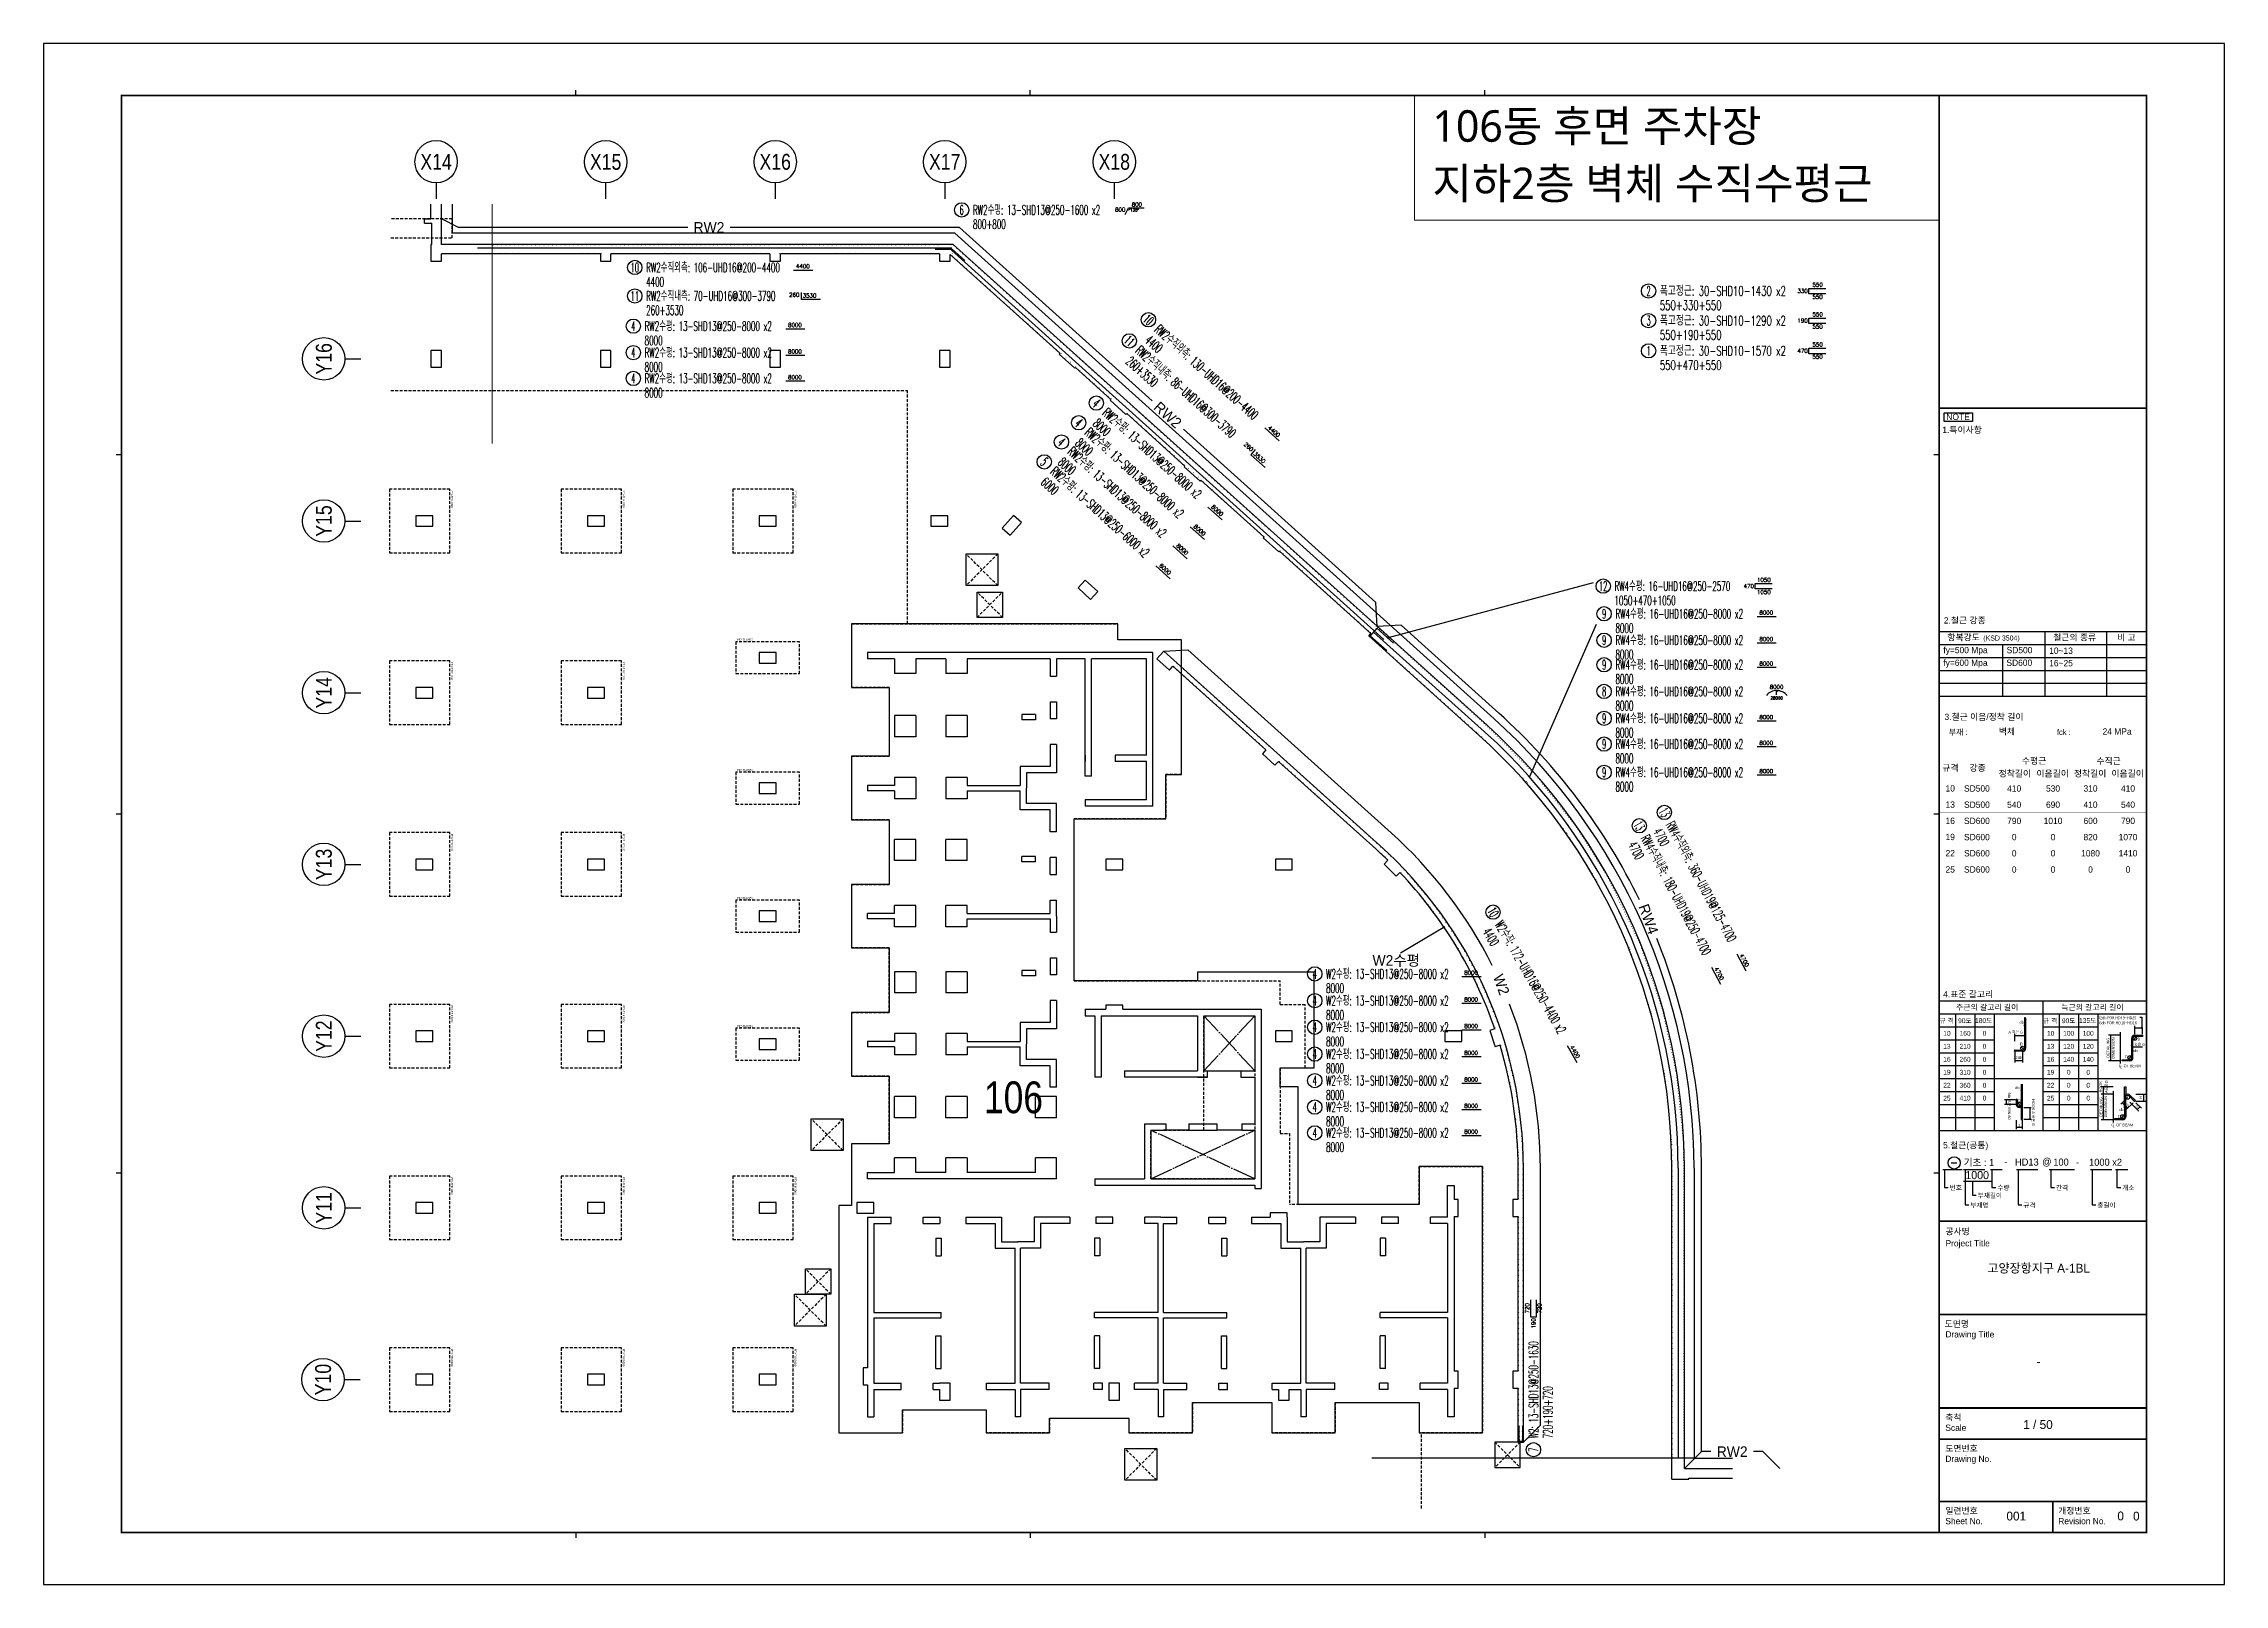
# Model space of a CAD drawing. Header units: millimetres. Extents: x 231380 to 990673, y -319231 to 132826.
# Drawn here: x 404264 to 507164, y -295994 to -223315 of the extents above; entities that cross this region are included whole.
import ezdxf
from ezdxf.enums import TextEntityAlignment as Align

# ---------------------------------------------------------------- set-up
doc = ezdxf.new("R2010")
doc.units = ezdxf.units.MM
doc.header["$LTSCALE"] = 91
doc.linetypes.add('XS-기초$0$DDOT', pattern=[14, 12, -1, 0, -1])
doc.linetypes.add('XS-기초$0$HID', pattern=[2.3, 1.5, -0.8])
doc.layers.get('Defpoints').update_dxf_attribs({"color": 145})
for name, color, linetype in [('00', 7, 'Continuous'), ('BUB', 7, 'Continuous'), ('LEADER', 7, 'Continuous'), ('NAME-W', 2, 'Continuous'), ('XDIM', 7, 'Continuous'), ('XREBAR', 1, 'Continuous'), ('XS-기초$0$EL7', 7, 'Continuous'), ('XS-기초$0$MAT', 3, 'XS-기초$0$HID'), ('XS-기초$0$OPEN', 9, 'XS-기초$0$DDOT'), ('XS-기초$0$PILE-P', 4, 'XS-기초$0$HID'), ('XS-기초$0$WALL', 11, 'Continuous'), ('XS-기초$0$기초꺽임', 4, 'XS-기초$0$HID'), ('XS-기초$0$기초연단', 3, 'Continuous'), ('XS-기초$0$집수정', 21, 'Continuous'), ('XS-기초$0$집수정-우수', 6, 'Continuous'), ('XTAG', 7, 'Continuous'), ('기초꺽임', 7, 'Continuous')]:
    doc.layers.add(name, color=color, linetype=linetype)
doc.layers.add('TEXT', color=3, linetype='Continuous', lineweight=9)
doc.layers.add('XTITLE', color=22, linetype='Continuous', lineweight=0)
doc.layers.add('XS-기초$0$DEFPOINT', color=144, linetype='Continuous', plot=False)
doc.styles.add('ARIAL', font='malgun.ttf')
doc.styles.add('HYULL', font='Dotum.ttf')
doc.styles.add('XRebar', font='Romans.shx', dxfattribs={"bigfont": 'whgtxt.shx'})
doc.styles.add('XRebar2', font='Romans.shx')
doc.styles.add('XRebarSheet', font='Hmkmrhd_0.ttf')
doc.styles.add('XS-기초$0$맑은고딕', font='malgun.ttf')
doc.styles.add('돋움', font='malgun.ttf')
doc.styles.add('돋음', font='Dotum.ttf')
doc.dimstyles.new('NDIM', dxfattribs={"dimtxt": 3, "dimasz": 1.5, "dimexe": 2, "dimexo": 2, "dimgap": 1, "dimtad": 1, "dimdec": 0, "dimdsep": 46, "dimlunit": 6, "dimtxsty": 'ARIAL', "dimblk": 'DOT', "dimcen": 1, "dimclrd": 256, "dimclre": 7, "dimclrt": 3, "dimadec": 0, "dimazin": 0, "dimtfac": 1, "dimtdec": 0, "dimtix": 1, "dimtmove": 2, "dimatfit": 3, "dimldrblk": 'DOT', "dimfxl": 0, "dimtvp": 1, "dimtolj": 1, "dimlwd": -1, "dimlwe": -1, "dimarcsym": 0})

msp = doc.modelspace()

# ---------------------------------------------------------------- texts
at = {"layer": 'NAME-W', "style": '돋음'}
for s, p in [('RW2', (435658.9, -231983.7)), ('W2수평', (468086, -266562.4))]:
    msp.add_text(s, height=500, dxfattribs=at).set_placement(p, align=Align.MIDDLE_CENTER)
for s, rotation, p in [('RW2', 318, (457307.1, -240828.2)), ('RW4', 289.929436, (479990, -264614)), ('W2', 289.929436, (473047, -267705.2))]:
    msp.add_text(s, height=500, rotation=rotation, dxfattribs=at).set_placement(p, align=Align.MIDDLE_CENTER)
at = {"layer": 'NAME-W', "color": 6, "style": '돋음'}
msp.add_text('RW2', height=500, dxfattribs=at).set_placement((483938.5, -289733.7), align=Align.MIDDLE_CENTER)
at = {"layer": 'XDIM', "color": 3, "linetype": 'Continuous', "ltscale": 5e-324, "style": 'XRebar2'}
for s, p in [('800', (455307.9, -231143.7)), ('330', (487504.3, -234981.2)), ('190', (487504.3, -236381.2)), ('470', (487504.3, -237804.6)), ('470', (484968.3, -248905.4))]:
    msp.add_text(s, height=189, dxfattribs=at).set_placement(p, align=Align.MIDDLE_RIGHT)
msp.add_text('135%%D', height=135, dxfattribs=at).set_placement((455531.9, -231270.7), align=Align.BOTTOM_LEFT)
for s, p in [('800', (455847.7, -231057.3)), ('4400', (440089.4, -233971.1)), ('550', (487970, -234838.3)), ('3530', (440403.8, -235348.9)), ('8000', (439714.9, -236739.4)), ('550', (487970, -236238.3)), ('550', (487970, -237661.7)), ('8000', (439714.9, -237988.2)), ('8000', (439714.9, -239204.2)), ('1050', (485434, -248762.5)), ('8000', (485546.5, -250307)), ('8000', (485546.5, -251553.8)), ('8000', (485546.5, -252711.5)), ('8000', (486033.1, -253813.2)), ('8000', (485546.5, -255238.4)), ('8000', (485546.5, -256452.5)), ('8000', (485546.5, -257786)), ('8000', (471622.1, -267293.6)), ('8000', (471622.1, -268558.9)), ('8000', (471622.1, -269807.7)), ('8000', (471622.1, -271076.7)), ('8000', (471622.1, -272327)), ('8000', (471622.1, -273575.8)), ('8000', (471622.1, -274791.7))]:
    msp.add_text(s, height=189, dxfattribs=at).set_placement(p, align=Align.BOTTOM_CENTER)
msp.add_text('260', height=189, dxfattribs=at).set_placement((439925.8, -235313.6), align=Align.BOTTOM_RIGHT)
for s, height, p in [('550', 189, (487968.2, -235168.1)), ('550', 189, (487968.2, -236568.2)), ('550', 189, (487968.2, -237991.6)), ('1050', 189, (485432.3, -249092.3)), ('28000', 135, (486038.4, -254114.8))]:
    msp.add_text(s, height=height, dxfattribs=at).set_placement(p, align=Align.TOP_CENTER)
for s, rotation, p in [('4400', 318, (462222.7, -241719.6)), ('3530', 318, (461534.4, -242953.9)), ('8000', 318, (459543, -245447.3)), ('8000', 318, (457893.8, -247279)), ('8000', 318, (458707.4, -246375.4)), ('6000', 318, (457082.5, -248218)), ('4700', 298, (484377.7, -266627.7)), ('4700', 298, (483191.5, -267258.5)), ('4400', 300, (476392.7, -270947)), ('720', 90, (474418.2, -282971.2))]:
    msp.add_text(s, height=189, rotation=rotation, dxfattribs=at).set_placement(p, align=Align.BOTTOM_CENTER)
msp.add_text('260', height=189, rotation=318, dxfattribs=at).set_placement((461202.8, -242607.8), align=Align.BOTTOM_RIGHT)
msp.add_text('720', height=189, rotation=90, dxfattribs=at).set_placement((474748.1, -282972.9), align=Align.TOP_CENTER)
msp.add_text('190', height=189, rotation=90, dxfattribs=at).set_placement((474561.1, -283436.9), align=Align.MIDDLE_RIGHT)
at = {"layer": 'XTITLE', "color": 2, "style": '돋움'}
for s, p in [('106동 후면 주차장', (469794.3, -227201.9)), ('지하2층 벽체 수직수평근', (469794.3, -229908.1))]:
    msp.add_text(s, height=1486.605, dxfattribs=at).set_placement(p, align=Align.MIDDLE_LEFT)

# ---------------------------------------------------------------- blocks, each defined once
blk = doc.blocks.new('_Dot')
at = {"color": 0, "linetype": 'ByBlock', "lineweight": -2}
blk.add_line((-0.5, 0), (-1, 0), dxfattribs=at)
at = {"color": 0, "linetype": 'ByBlock', "const_width": 0.5}
blk.add_lwpolyline([(-0.25, 0, 1), (0.25, 0, 1)], format="xyb", close=True, dxfattribs=at)
blk = doc.blocks.new('*D37')
at = {"color": 7, "transparency": 16777216}
for p, q in [((80432, 20451), (80432, 20463)), ((80477, 20451), (80477, 20463))]:
    blk.add_line(p, q, dxfattribs=at)
at = {"transparency": 16777216}
blk.add_line((80433, 20461), (80475, 20461), dxfattribs=at)
at = {"layer": 'Defpoints', "color": 0, "transparency": 16777216}
for p in [(80432, 20449), (80477, 20461), (80477, 20449)]:
    blk.add_point(p, dxfattribs=at)
at = {"transparency": 16777216, "xscale": 1.5, "yscale": 1.5, "zscale": 1.5, "rotation": 180}
blk.add_blockref('_Dot', (80432, 20461), dxfattribs=at)
at = {"transparency": 16777216, "xscale": 1.5, "yscale": 1.5, "zscale": 1.5}
blk.add_blockref('_Dot', (80477, 20461), dxfattribs=at)
blk = doc.blocks.new('*D38')
at = {"color": 7, "transparency": 16777216}
for p, q in [((76172, 19024), (76172, 19045)), ((76217, 19024), (76217, 19045))]:
    blk.add_line(p, q, dxfattribs=at)
at = {"transparency": 16777216}
blk.add_line((76215, 19043), (76174, 19043), dxfattribs=at)
at = {"layer": 'Defpoints', "color": 0, "transparency": 16777216}
for p in [(76172, 19043), (76172, 19022), (76217, 19022)]:
    blk.add_point(p, dxfattribs=at)
at = {"transparency": 16777216, "xscale": 1.5, "yscale": 1.5, "zscale": 1.5, "rotation": 180}
blk.add_blockref('_Dot', (76172, 19043), dxfattribs=at)
at = {"transparency": 16777216, "xscale": 1.5, "yscale": 1.5, "zscale": 1.5}
blk.add_blockref('_Dot', (76217, 19043), dxfattribs=at)
blk = doc.blocks.new('*D39')
at = {"transparency": 16777216}
blk.add_line((80158, 18181), (80199, 18181), dxfattribs=at)
at = {"layer": 'Defpoints', "color": 0, "transparency": 16777216}
for p in [(80156, 18181), (80201, 18181), (80201, 18181)]:
    blk.add_point(p, dxfattribs=at)
at = {"transparency": 16777216, "xscale": 1.5, "yscale": 1.5, "zscale": 1.5, "rotation": 180}
blk.add_blockref('_Dot', (80156, 18181), dxfattribs=at)
at = {"transparency": 16777216, "xscale": 1.5, "yscale": 1.5, "zscale": 1.5}
blk.add_blockref('_Dot', (80201, 18181), dxfattribs=at)
blk = doc.blocks.new('XS-기초$0$PF3')
at = {"layer": 'XS-기초$0$MAT', "linetype": 'XS-기초$0$HID'}
blk.add_lwpolyline([(-1500, -1650), (1500, -1650), (1500, 1200), (-1500, 1200)], close=True, dxfattribs=at)
at = {"layer": 'XS-기초$0$DEFPOINT', "color": 1, "style": 'XS-기초$0$맑은고딕'}
blk.add_text('PF3-THK1000', height=100, dxfattribs=at).set_placement((-1450, 1300), align=Align.MIDDLE_LEFT)
blk = doc.blocks.new('XS-기초$0$PF2')
at = {"layer": 'XS-기초$0$MAT', "linetype": 'XS-기초$0$HID'}
blk.add_lwpolyline([(-1500, -750), (1500, -750), (1500, 750), (-1500, 750)], close=True, dxfattribs=at)
at = {"layer": 'XS-기초$0$DEFPOINT', "color": 1, "style": 'XS-기초$0$맑은고딕'}
blk.add_text('PF2-THK950', height=100, dxfattribs=at).set_placement((-1450, 850), align=Align.MIDDLE_LEFT)
blk = doc.blocks.new('XS-기초$0$집수정-1.2x1.2')
at = {"layer": 'XS-기초$0$집수정'}
for p, q in [((0, 0), (0, 1200)), ((0, 1200), (1200, 1200)), ((1200, 1200), (1200, 0)), ((1200, 0), (0, 0))]:
    blk.add_line(p, q, dxfattribs=at)
at = {"layer": 'XS-기초$0$집수정', "linetype": 'XS-기초$0$HID'}
for p, q in [((0, 0), (1200, 1200)), ((0, 1200), (1200, 0))]:
    blk.add_line(p, q, dxfattribs=at)
blk = doc.blocks.new('BUB')
at = {"layer": 'BUB'}
blk.add_line((0, 1500), (0, 0), dxfattribs=at)
blk.add_circle((0, 3500), 2000, dxfattribs=at)
blk = doc.blocks.new('zdhadbs')
at = {"color": 6, "linetype": 'ByBlock'}
blk.add_lwpolyline([(10055, -18145), (10055, -18830), (13055, -18830), (13055, -17395), (16795, -17395), (16795, -18830), (19795, -18830), (19795, -17395), (23745, -17395), (23745, -18830), (26745, -18830), (26745, -6265), (23745, -6265), (23745, -8055), (18040, -8055), (18040, -2505), (17190, -2505), (17190, -1620), (18790, -1620), (18790, 2895), (13290, 2895), (13290, 2495), (7465, 2495), (7465, 10130), (11790, 10130), (11790, 12230), (12540, 12230), (12540, 18580), (9540, 18580), (9540, 19330), (-3035, 19330), (-3035, 16330), (-1250, 16330), (-1250, 13080), (-3035, 13080), (-3035, 10080), (-1250, 10080), (-1250, 7040), (-3035, 7040), (-3035, 4040), (-1250, 4040), (-1250, 1000), (-3035, 1000), (-3035, -2000), (-1250, -2000), (-1250, -5205), (-3035, -5205), (-3035, -8105), (-3635, -8105), (-3635, -18830), (-635, -18830), (-635, -17745), (3315, -17745), (3315, -18830), (6315, -18830), (6315, -18145)], close=True, dxfattribs=at)
at = {"layer": 'XS-기초$0$EL7'}
for p, q in [((13765, -1755), (15335, -1755)), ((12880, -4555), (11690, -4555)), ((15390, -4555), (14200, -4555))]:
    blk.add_line(p, q, dxfattribs=at)
at = {"layer": 'XS-기초$0$OPEN'}
for p, q in [((15990, -1755), (13590, 845)), ((15990, 845), (13590, -1755)), ((15990, -6855), (11090, -4555)), ((11090, -6855), (15990, -4555))]:
    blk.add_line(p, q, dxfattribs=at)
at = {"layer": 'XS-기초$0$WALL', "color": 5}
for p, q in [((-22885, 38430), (-22885, 39131)), ((-22385, 37230), (-22385, 39131)), ((-23185, 38430), (-22885, 38430)), ((-23185, 38230), (-23185, 38430)), ((-23185, 38230), (-22835, 38230)), ((-22835, 37230), (-22835, 38230)), ((-22835, 37230), (-22885, 37230)), ((-22885, 37230), (-22885, 36430)), ((1759, 37230), (-22385, 37230)), ((26973, 14527), (1759, 37230)), ((-22885, 36430), (-22385, 36430)), ((-22385, 36430), (-22385, 36780)), ((-14885, 36780), (-22385, 36780)), ((-14885, 36780), (-14885, 36430)), ((-14885, 36430), (-14385, 36430)), ((-6885, 36780), (-14385, 36780)), ((-14385, 36430), (-14385, 36780)), ((-6885, 36780), (-6885, 36430)), ((-6885, 36430), (-6385, 36430)), ((1115, 36780), (-6385, 36780)), ((-6385, 36430), (-6385, 36780)), ((1115, 36780), (1115, 36430)), ((1115, 36430), (1615, 36430)), ((6794, 32090), (1615, 36754)), ((1615, 36430), (1615, 36754)), ((-22385, 32230), (-22885, 32230)), ((-22885, 32230), (-22885, 31430)), ((-22385, 31430), (-22385, 32230)), ((-14385, 32230), (-14885, 32230)), ((-14885, 32230), (-14885, 31430)), ((-14385, 31430), (-14385, 32230)), ((-6385, 32230), (-6885, 32230)), ((-6885, 32230), (-6885, 31430)), ((-6385, 31430), (-6385, 32230)), ((1615, 32230), (1115, 32230)), ((1115, 32230), (1115, 31430)), ((1615, 31430), (1615, 32230)), ((6794, 32090), (6761, 32053)), ((6761, 32053), (7504, 31384)), ((-22885, 31430), (-22385, 31430)), ((-14885, 31430), (-14385, 31430)), ((-6885, 31430), (-6385, 31430)), ((1115, 31430), (1615, 31430)), ((7504, 31384), (7538, 31421)), ((9208, 29918), (7538, 31421)), ((9208, 29918), (9174, 29880)), ((9174, 29880), (9917, 29211)), ((9917, 29211), (9951, 29248)), ((12700, 26773), (9951, 29248)), ((12700, 26773), (12667, 26735)), ((12667, 26735), (13410, 26066)), ((13410, 26066), (13443, 26103)), ((16416, 23427), (13443, 26103)), ((-23585, 24430), (-23585, 23930)), ((-22785, 24430), (-23585, 24430)), ((-23585, 23930), (-22785, 23930)), ((-22785, 23930), (-22785, 24430)), ((-15485, 24430), (-15485, 23930)), ((-14685, 24430), (-15485, 24430)), ((-15485, 23930), (-14685, 23930)), ((-14685, 23930), (-14685, 24430)), ((-7385, 24430), (-7385, 23930)), ((-6585, 24430), (-7385, 24430)), ((-7385, 23930), (-6585, 23930)), ((-6585, 23930), (-6585, 24430)), ((715, 24430), (715, 23930)), ((1515, 24430), (715, 24430)), ((715, 23930), (1515, 23930)), ((1515, 23930), (1515, 24430)), ((4609, 24437), (4074, 23842)), ((4074, 23842), (4445, 23508)), ((4445, 23508), (4981, 24102)), ((4981, 24102), (4609, 24437)), ((16416, 23427), (16383, 23390)), ((16383, 23390), (17126, 22721)), ((17126, 22721), (17159, 22758)), ((21469, 18877), (17159, 22758)), ((7990, 21392), (7656, 21021)), ((7656, 21021), (8250, 20485)), ((8585, 20857), (7990, 21392)), ((8250, 20485), (8585, 20857)), ((21369, 18765), (21469, 18877)), ((26571, 14081), (21369, 18765)), ((-7385, 17980), (-7385, 17480)), ((-6585, 17980), (-7385, 17980)), ((-6585, 17480), (-6585, 17980)), ((-2285, 17980), (-2285, 17680)), ((11190, 17980), (-2285, 17980)), ((-1000, 17680), (-2285, 17680)), ((-1000, 17680), (-1000, 16980)), ((0, 17680), (0, 16980)), ((1420, 17680), (0, 17680)), ((1420, 17680), (1420, 16980)), ((6340, 17680), (2420, 17680)), ((2420, 17680), (2420, 16980)), ((6340, 17680), (6340, 16865)), ((7990, 17680), (6640, 17680)), ((6640, 17680), (6640, 16865)), ((7990, 12140), (7990, 17680)), ((8290, 12140), (8290, 17680)), ((10890, 17680), (8290, 17680)), ((10890, 13130), (10890, 17680)), ((11190, 10730), (11190, 17980)), ((11706, 18047), (11372, 17675)), ((11372, 17675), (11966, 17140)), ((21887, 8879), (11706, 18047)), ((-7385, 17480), (-6585, 17480)), ((0, 16980), (-1000, 16980)), ((2420, 16980), (1420, 16980)), ((6340, 16865), (6640, 16865)), ((11966, 17140), (12133, 17325)), ((16518, 13378), (12133, 17325)), ((-23585, 16330), (-23585, 15830)), ((-22785, 16330), (-23585, 16330)), ((-23585, 15830), (-22785, 15830)), ((-22785, 15830), (-22785, 16330)), ((-15485, 16330), (-15485, 15830)), ((-14685, 16330), (-15485, 16330)), ((-15485, 15830), (-14685, 15830)), ((-14685, 15830), (-14685, 16330)), ((6340, 15655), (6640, 15655)), ((6340, 15655), (6340, 14855)), ((6640, 15655), (6640, 14855)), ((0, 15000), (-1000, 15000)), ((-1000, 15000), (-1000, 14000)), ((0, 15000), (0, 14000)), ((2420, 15000), (1420, 15000)), ((1420, 15000), (1420, 14000)), ((2420, 15000), (2420, 14000)), ((5640, 15050), (5010, 15050)), ((5010, 15050), (5010, 14800)), ((5640, 14800), (5010, 14800)), ((5640, 15050), (5640, 14800)), ((6640, 14855), (6340, 14855)), ((0, 14000), (-1000, 14000)), ((2420, 14000), (1420, 14000)), ((6640, 13635), (6340, 13635)), ((6340, 13635), (6340, 12605)), ((6640, 13635), (6640, 12305)), ((16518, 13378), (16351, 13192)), ((4920, 12605), (4920, 11705)), ((6340, 12605), (4920, 12605)), ((7990, 13130), (7990, 12830)), ((10890, 13130), (9400, 13130)), ((9400, 13130), (9400, 12830)), ((10890, 12830), (9400, 12830)), ((10890, 11030), (10890, 12830)), ((16351, 13192), (16945, 12657)), ((16945, 12657), (17112, 12842)), ((21720, 8694), (17112, 12842)), ((-7385, 11830), (-7385, 11330)), ((-6585, 11830), (-7385, 11830)), ((-7385, 11330), (-6585, 11330)), ((-6585, 11330), (-6585, 11830)), ((-2285, 11705), (-2285, 11455)), ((-1000, 11705), (-2285, 11705)), ((-1000, 11455), (-2285, 11455)), ((0, 12080), (-1000, 12080)), ((-1000, 12080), (-1000, 11705)), ((-1000, 11455), (-1000, 11080)), ((0, 12080), (0, 11080)), ((2420, 12080), (1420, 12080)), ((1420, 12080), (1420, 11080)), ((2420, 12080), (2420, 11705)), ((2420, 11705), (4920, 11705)), ((2420, 11455), (4920, 11455)), ((2420, 11455), (2420, 11080)), ((4920, 10555), (4920, 11455)), ((5220, 12305), (5220, 11580)), ((6640, 12305), (5220, 12305)), ((5220, 10855), (5220, 11580)), ((8290, 12140), (7990, 12140)), ((0, 11080), (-1000, 11080)), ((2420, 11080), (1420, 11080)), ((6340, 10555), (4920, 10555)), ((6640, 10855), (5220, 10855)), ((6340, 9525), (6340, 10555)), ((6640, 9525), (6640, 10855)), ((10890, 11030), (7990, 11030)), ((7990, 11030), (7990, 10730)), ((11190, 10730), (7990, 10730)), ((6640, 9525), (6340, 9525)), ((-1000, 8160), (-1000, 9160)), ((0, 9160), (-1000, 9160)), ((0, 8160), (0, 9160)), ((1420, 8160), (1420, 9160)), ((2420, 9160), (1420, 9160)), ((2420, 8160), (2420, 9160)), ((5640, 8360), (5010, 8360)), ((5010, 8110), (5010, 8360)), ((5640, 8110), (5640, 8360)), ((6640, 8305), (6340, 8305)), ((6340, 7505), (6340, 8305)), ((6640, 7505), (6640, 8305)), ((-23585, 8230), (-23585, 7730)), ((-22785, 8230), (-23585, 8230)), ((-23585, 7730), (-22785, 7730)), ((-22785, 7730), (-22785, 8230)), ((-15485, 8230), (-15485, 7730)), ((-14685, 8230), (-15485, 8230)), ((-15485, 7730), (-14685, 7730)), ((-14685, 7730), (-14685, 8230)), ((0, 8160), (-1000, 8160)), ((2420, 8160), (1420, 8160)), ((5640, 8110), (5010, 8110)), ((6340, 7505), (6640, 7505)), ((8965, 8230), (8965, 7730)), ((9765, 8230), (8965, 8230)), ((8965, 7730), (9765, 7730)), ((9765, 7730), (9765, 8230)), ((16965, 8230), (16965, 7730)), ((17765, 8230), (16965, 8230)), ((16965, 7730), (17765, 7730)), ((17765, 7730), (17765, 8230)), ((22276, 8174), (22098, 7998)), ((22098, 7998), (22661, 7429)), ((22839, 7605), (22661, 7429)), ((6340, 6295), (6640, 6295)), ((6340, 5665), (6340, 6295)), ((6640, 5540), (6640, 6295)), ((-7385, 5790), (-7385, 5290)), ((-6585, 5790), (-7385, 5790)), ((-7385, 5290), (-6585, 5290)), ((-6585, 5290), (-6585, 5790)), ((-2285, 5415), (-2285, 5665)), ((-1000, 5665), (-2285, 5665)), ((-1000, 5415), (-2285, 5415)), ((-1000, 5665), (-1000, 6040)), ((0, 6040), (-1000, 6040)), ((-1000, 5040), (-1000, 5415)), ((0, 5040), (0, 6040)), ((1420, 5040), (1420, 6040)), ((2420, 6040), (1420, 6040)), ((2420, 5665), (2420, 6040)), ((2420, 5665), (6340, 5665)), ((2420, 5415), (6340, 5415)), ((2420, 5040), (2420, 5415)), ((6340, 5415), (6340, 4785)), ((6640, 5540), (6640, 4785)), ((0, 5040), (-1000, 5040)), ((2420, 5040), (1420, 5040)), ((6340, 4785), (6640, 4785)), ((6340, 3575), (6640, 3575)), ((6340, 3575), (6340, 2775)), ((6640, 3575), (6640, 2775)), ((0, 2920), (-1000, 2920)), ((-1000, 2920), (-1000, 1920)), ((0, 2920), (0, 1920)), ((2420, 2920), (1420, 2920)), ((1420, 2920), (1420, 1920)), ((2420, 2920), (2420, 1920)), ((5640, 2970), (5010, 2970)), ((5010, 2970), (5010, 2720)), ((5640, 2720), (5010, 2720)), ((5640, 2970), (5640, 2720)), ((6640, 2775), (6340, 2775)), ((0, 1920), (-1000, 1920)), ((2420, 1920), (1420, 1920)), ((6640, 1555), (6340, 1555)), ((6340, 1555), (6340, 525)), ((6640, 1555), (6640, 225)), ((7990, 1145), (7990, 845)), ((7990, 1145), (8965, 1145)), ((9765, 1345), (8965, 1345)), ((8965, 1345), (8965, 1145)), ((9765, 1145), (9765, 1345)), ((9765, 1145), (16290, 1145)), ((16290, 1145), (16290, -7305)), ((-23585, 130), (-23585, -370)), ((-22785, 130), (-23585, 130)), ((-22785, -370), (-22785, 130)), ((-15485, 130), (-15485, -370)), ((-14685, 130), (-15485, 130)), ((-14685, -370), (-14685, 130)), ((0, 0), (-1000, 0)), ((0, 0), (0, -1000)), ((2420, 0), (1420, 0)), ((2420, 0), (2420, -375)), ((4920, 525), (4920, -375)), ((6340, 525), (4920, 525)), ((5220, 225), (5220, -500)), ((6640, 225), (5220, 225)), ((7990, 845), (8440, 845)), ((8440, 845), (8440, -2055)), ((8740, 845), (13290, 845)), ((8740, 845), (8740, -2055)), ((13290, 845), (13290, -1755)), ((13590, 845), (15990, 845)), ((13590, 845), (13590, -1755)), ((15990, 845), (15990, -1755)), ((16965, 130), (16965, -370)), ((17765, 130), (16965, 130)), ((17765, -370), (17765, 130)), ((24965, 130), (24965, -370)), ((25765, 130), (24965, 130)), ((25765, -370), (25765, 130)), ((27322, 221), (27084, 145)), ((27084, 145), (27329, -617)), ((-23585, -370), (-22785, -370)), ((-15485, -370), (-14685, -370)), ((-7385, -250), (-7385, -750)), ((-6585, -250), (-7385, -250)), ((-7385, -750), (-6585, -750)), ((-6585, -750), (-6585, -250)), ((-2285, -375), (-2285, -625)), ((-1000, -375), (-2285, -375)), ((-1000, -625), (-2285, -625)), ((-1000, 0), (-1000, -375)), ((-1000, -625), (-1000, -1000)), ((0, -1000), (-1000, -1000)), ((1420, 0), (1420, -1000)), ((2420, -1000), (1420, -1000)), ((2420, -375), (4920, -375)), ((2420, -625), (4920, -625)), ((2420, -625), (2420, -1000)), ((4920, -1525), (4920, -625)), ((5220, -1225), (5220, -500)), ((16965, -370), (17765, -370)), ((24965, -370), (25765, -370)), ((27567, -540), (27329, -617)), ((6340, -1525), (4920, -1525)), ((6640, -1225), (5220, -1225)), ((6340, -2520), (6340, -1525)), ((6640, -2520), (6640, -1225)), ((8740, -2055), (8440, -2055)), ((9850, -1755), (13290, -1755)), ((9850, -1755), (9850, -2055)), ((13765, -2055), (9850, -2055)), ((13290, -2055), (13765, -2055)), ((13590, -1755), (13765, -1755)), ((13765, -2055), (13765, -1755)), ((15335, -1755), (15990, -1755)), ((15335, -1755), (15335, -2055)), ((15335, -2055), (15990, -2055)), ((15990, -2055), (15990, -4255)), ((-1000, -3970), (-1000, -2970)), ((0, -2970), (-1000, -2970)), ((0, -3970), (0, -2970)), ((1420, -3970), (1420, -2970)), ((2420, -2970), (1420, -2970)), ((2420, -2970), (2420, -3970)), ((5640, -3970), (5640, -2970)), ((6640, -2970), (5640, -2970)), ((6640, -2520), (6340, -2520)), ((6640, -3970), (6640, -2970)), ((0, -3970), (-1000, -3970)), ((2420, -3970), (1420, -3970)), ((6640, -3970), (5640, -3970)), ((10790, -4255), (10790, -6855)), ((10790, -4255), (11790, -4255)), ((11090, -4555), (11090, -6855)), ((11090, -4555), (11790, -4555)), ((11790, -4255), (11790, -4555)), ((12880, -4255), (14200, -4255)), ((12880, -4255), (12880, -4555)), ((12880, -4555), (14200, -4555)), ((14200, -4255), (14200, -4555)), ((15390, -4255), (15990, -4255)), ((15390, -4255), (15390, -4555)), ((15390, -4555), (15990, -4555)), ((15990, -4555), (15990, -6855)), ((-1000, -6555), (-1000, -5855)), ((0, -5855), (-1000, -5855)), ((0, -6555), (0, -5855)), ((1420, -6555), (1420, -5855)), ((2420, -5855), (1420, -5855)), ((2420, -5855), (2420, -6555)), ((5640, -6555), (5640, -5855)), ((6640, -5855), (5640, -5855)), ((6640, -6855), (6640, -5855)), ((-2285, -6855), (-2285, -6555)), ((-2285, -6555), (-1000, -6555)), ((6640, -6855), (-2285, -6855)), ((1420, -6555), (0, -6555)), ((5640, -6555), (2420, -6555)), ((8440, -6855), (8440, -7155)), ((8440, -6855), (10790, -6855)), ((8440, -7155), (15990, -7155)), ((11090, -6855), (15990, -6855)), ((15990, -7155), (15990, -7305)), ((25095, -8655), (25095, -7165)), ((25095, -7165), (25395, -7165)), ((25395, -7165), (25395, -7820)), ((28420, -7820), (28420, -6355)), ((28670, -19270), (28670, -6255)), ((35670, -21020), (35670, -6355)), ((36270, -20520), (36270, -6355)), ((-23585, -7970), (-23585, -8470)), ((-22785, -7970), (-23585, -7970)), ((-22785, -8470), (-22785, -7970)), ((-15485, -7970), (-15485, -8470)), ((-14685, -7970), (-15485, -7970)), ((-14685, -8470), (-14685, -7970)), ((-7385, -7970), (-7385, -8470)), ((-6585, -7970), (-7385, -7970)), ((-6585, -8470), (-6585, -7970)), ((-2785, -7970), (-2785, -8470)), ((-1985, -7970), (-2785, -7970)), ((-1985, -8470), (-1985, -7970)), ((15990, -7305), (16290, -7305)), ((25595, -7820), (25395, -7820)), ((25595, -8620), (25595, -7820)), ((28420, -7820), (28170, -7820)), ((28170, -7820), (28170, -8620)), ((-23585, -8470), (-22785, -8470)), ((-15485, -8470), (-14685, -8470)), ((-7385, -8470), (-6585, -8470)), ((-2785, -8470), (-1985, -8470)), ((-2285, -8655), (-1170, -8655)), ((-2285, -8655), (-2285, -15770)), ((-1985, -8955), (-1170, -8955)), ((-1985, -8955), (-1985, -13150)), ((-1170, -8955), (-1170, -8655)), ((340, -8955), (340, -8655)), ((340, -8655), (1140, -8655)), ((340, -8955), (1140, -8955)), ((1140, -8655), (1140, -8955)), ((2360, -8655), (2360, -8955)), ((2360, -8655), (4040, -8655)), ((2360, -8955), (3740, -8955)), ((3740, -8955), (3740, -10115)), ((4040, -8655), (4040, -9815)), ((7270, -8655), (5590, -8655)), ((5590, -8655), (5590, -9815)), ((7270, -8955), (5890, -8955)), ((5890, -8955), (5890, -10115)), ((7270, -8655), (7270, -8955)), ((8490, -8655), (8490, -8955)), ((9290, -8655), (8490, -8655)), ((9290, -8955), (8490, -8955)), ((9290, -8955), (9290, -8655)), ((10800, -8955), (10800, -8655)), ((11555, -8655), (10800, -8655)), ((11430, -8955), (10800, -8955)), ((11430, -13150), (11430, -8955)), ((11555, -8655), (12310, -8655)), ((11680, -13150), (11680, -8955)), ((11680, -8955), (12310, -8955)), ((12310, -8955), (12310, -8655)), ((13820, -8955), (13820, -8655)), ((13820, -8655), (14620, -8655)), ((13820, -8955), (14620, -8955)), ((14620, -8655), (14620, -8955)), ((15840, -8655), (15840, -8955)), ((15840, -8655), (16720, -8655)), ((15840, -8955), (17220, -8955)), ((17520, -8455), (16720, -8455)), ((16720, -8455), (16720, -8655)), ((17220, -8955), (17220, -10115)), ((17520, -8655), (17520, -8455)), ((17520, -8655), (17520, -9815)), ((20750, -8655), (19070, -8655)), ((19070, -8655), (19070, -9815)), ((20750, -8955), (19370, -8955)), ((19370, -8955), (19370, -10115)), ((20750, -8655), (20750, -8955)), ((21970, -8655), (21970, -8955)), ((22770, -8655), (21970, -8655)), ((22770, -8955), (21970, -8955)), ((22770, -8955), (22770, -8655)), ((24280, -8955), (24280, -8655)), ((25095, -8655), (24280, -8655)), ((25095, -8955), (24280, -8955)), ((25095, -8955), (25095, -13150)), ((25395, -8620), (25395, -15920)), ((25395, -8620), (25595, -8620)), ((28170, -8620), (28420, -8620)), ((28420, -15920), (28420, -8620)), ((945, -9655), (945, -10485)), ((945, -9655), (1195, -9655)), ((1195, -9655), (1195, -10485)), ((3740, -10115), (4690, -10115)), ((4040, -9815), (4815, -9815)), ((4690, -16495), (4690, -10115)), ((5590, -9815), (4815, -9815)), ((4940, -16495), (4940, -10115)), ((5890, -10115), (4940, -10115)), ((8435, -9655), (8435, -10485)), ((8685, -9655), (8435, -9655)), ((8685, -9655), (8685, -10485)), ((14425, -9655), (14425, -10485)), ((14425, -9655), (14675, -9655)), ((14675, -9655), (14675, -10485)), ((17220, -10115), (18170, -10115)), ((17520, -9815), (18295, -9815)), ((18170, -16495), (18170, -10115)), ((19070, -9815), (18295, -9815)), ((18420, -16495), (18420, -10115)), ((19370, -10115), (18420, -10115)), ((21915, -9655), (21915, -10485)), ((22165, -9655), (21915, -9655)), ((22165, -9655), (22165, -10485)), ((945, -10485), (1195, -10485)), ((8685, -10485), (8435, -10485)), ((14425, -10485), (14675, -10485)), ((22165, -10485), (21915, -10485)), ((-1985, -13150), (1195, -13150)), ((1195, -13400), (1195, -13150)), ((11430, -13150), (8435, -13150)), ((8435, -13400), (8435, -13150)), ((11680, -13150), (14675, -13150)), ((14675, -13400), (14675, -13150)), ((25095, -13150), (21915, -13150)), ((21915, -13400), (21915, -13150)), ((-1985, -13400), (1195, -13400)), ((-1985, -13400), (-1985, -16495)), ((945, -15795), (945, -14260)), ((945, -14260), (1195, -14260)), ((1195, -15795), (1195, -14260)), ((11430, -13400), (8435, -13400)), ((8435, -15795), (8435, -14260)), ((8685, -14260), (8435, -14260)), ((8685, -15795), (8685, -14260)), ((11430, -16495), (11430, -13400)), ((11680, -16495), (11680, -13400)), ((11680, -13400), (14675, -13400)), ((14425, -15795), (14425, -14260)), ((14425, -14260), (14675, -14260)), ((14675, -15795), (14675, -14260)), ((25095, -13400), (21915, -13400)), ((21915, -15795), (21915, -14260)), ((22165, -14260), (21915, -14260)), ((22165, -15795), (22165, -14260)), ((25095, -13400), (25095, -16495)), ((-23585, -16070), (-23585, -16570)), ((-22785, -16070), (-23585, -16070)), ((-22785, -16570), (-22785, -16070)), ((-15485, -16070), (-15485, -16570)), ((-14685, -16070), (-15485, -16070)), ((-14685, -16570), (-14685, -16070)), ((-7385, -16070), (-7385, -16570)), ((-6585, -16070), (-7385, -16070)), ((-6585, -16570), (-6585, -16070)), ((-2285, -15770), (-2485, -15770)), ((-2485, -15770), (-2485, -16570)), ((945, -15795), (1195, -15795)), ((8685, -15795), (8435, -15795)), ((14425, -15795), (14675, -15795)), ((22165, -15795), (21915, -15795)), ((25595, -15920), (25395, -15920)), ((25595, -16720), (25595, -15920)), ((28420, -15920), (28170, -15920)), ((28170, -15920), (28170, -16720)), ((-23585, -16570), (-22785, -16570)), ((-15485, -16570), (-14685, -16570)), ((-7385, -16570), (-6585, -16570)), ((-2485, -16570), (-2285, -16570)), ((-2285, -16570), (-2285, -18080)), ((-1985, -16495), (-685, -16495)), ((-1985, -16795), (-685, -16795)), ((-1985, -16795), (-1985, -18080)), ((-685, -16795), (-685, -16495)), ((825, -16495), (1115, -16495)), ((825, -16795), (825, -16495)), ((825, -16795), (1115, -16795)), ((1615, -16495), (1115, -16495)), ((1115, -16795), (1115, -17295)), ((1115, -17295), (1615, -17295)), ((1615, -17295), (1615, -16495)), ((3335, -16495), (4690, -16495)), ((3335, -16795), (3335, -16495)), ((3335, -16795), (4690, -16795)), ((4690, -16795), (4690, -18080)), ((6295, -16495), (4940, -16495)), ((6295, -16795), (4940, -16795)), ((4940, -16795), (4940, -18080)), ((6295, -16795), (6295, -16495)), ((8805, -16495), (8405, -16495)), ((8405, -16795), (8405, -16495)), ((8805, -16795), (8405, -16795)), ((8805, -16795), (8805, -16495)), ((9615, -16495), (9115, -16495)), ((9115, -16495), (9115, -17295)), ((9115, -17295), (9615, -17295)), ((9615, -17295), (9615, -16495)), ((10315, -16795), (10315, -16495)), ((11430, -16495), (10315, -16495)), ((11430, -16795), (10315, -16795)), ((11430, -16795), (11430, -18080)), ((11680, -16495), (12795, -16495)), ((11680, -16795), (12795, -16795)), ((11680, -16795), (11680, -18080)), ((12795, -16795), (12795, -16495)), ((14305, -16495), (14705, -16495)), ((14305, -16795), (14305, -16495)), ((14305, -16795), (14705, -16795)), ((14705, -16795), (14705, -16495)), ((16815, -16495), (18170, -16495)), ((16815, -16795), (16815, -16495)), ((16815, -16795), (17115, -16795)), ((17115, -16795), (17115, -17295)), ((17115, -17295), (17615, -17295)), ((17615, -16795), (18170, -16795)), ((17615, -17295), (17615, -16795)), ((18170, -16795), (18170, -18080)), ((19775, -16495), (18420, -16495)), ((19775, -16795), (18420, -16795)), ((18420, -16795), (18420, -18080)), ((19775, -16795), (19775, -16495)), ((22285, -16495), (21885, -16495)), ((21885, -16795), (21885, -16495)), ((22285, -16795), (21885, -16795)), ((22285, -16795), (22285, -16495)), ((23795, -16795), (23795, -16495)), ((25095, -16495), (23795, -16495)), ((25095, -16795), (23795, -16795)), ((25095, -16795), (25095, -18080)), ((25395, -16720), (25395, -18080)), ((25395, -16720), (25595, -16720)), ((28170, -16720), (28420, -16720)), ((28420, -19270), (28420, -16720)), ((-2285, -18080), (-1985, -18080)), ((4940, -18080), (4690, -18080)), ((11680, -18080), (11430, -18080)), ((18420, -18080), (18170, -18080)), ((25395, -18080), (25095, -18080)), ((28420, -19270), (28670, -19270)), ((36270, -20520), (38534, -20520)), ((35670, -21020), (36470, -21020)), ((36470, -20970), (38534, -20970)), ((36470, -21020), (36470, -20970))]:
    blk.add_line(p, q, dxfattribs=at)
for radius, start, end in [(28100, 0, 48), (27500, 0, 48), (20250, 45.84503, 48), (20500, 0, 48), (20250, 18.95092, 43.58135), (20250, 0, 16.68723)]:
    blk.add_arc((8170, -6355), radius, start, end, dxfattribs=at)
at = {"layer": 'XS-기초$0$기초꺽임'}
blk.add_lwpolyline([(-24772, 37530), (-21885, 37530), (-21885, 38430), (-24772, 38430)], dxfattribs=at)
blk.add_lwpolyline([(13590, 845), (15990, 845), (15990, -6855), (11090, -6855), (11090, -4555), (13590, -4555)], close=True, dxfattribs=at)
at = {"layer": 'XS-기초$0$기초연단'}
for p, q in [((-21885, 39131), (-21885, 37755)), ((1848, 37755), (-21885, 37755)), ((27274, 14862), (1848, 37755)), ((36720, -6355), (36720, -20020)), ((36720, -20020), (38534, -20020))]:
    blk.add_line(p, q, dxfattribs=at)
at = {"layer": 'XS-기초$0$기초연단', "linetype": 'XS-기초$0$HID'}
for p, q in [((-24772, 30330), (-385, 30330)), ((-385, 19330), (-385, 30330)), ((-3035, 19330), (9540, 19330)), ((-3035, 19330), (-3035, 16330)), ((9540, 18580), (9540, 19330)), ((12540, 18580), (9540, 18580)), ((12540, 12230), (12540, 18580)), ((-1250, 16330), (-3035, 16330)), ((-1250, 16330), (-1250, 13080)), ((-3035, 13080), (-1250, 13080)), ((-3035, 13080), (-3035, 10080)), ((11790, 12230), (11790, 10130)), ((12540, 12230), (11790, 12230)), ((-1250, 10080), (-3035, 10080)), ((-1250, 10080), (-1250, 7040)), ((7465, 2495), (7465, 10130)), ((11790, 10130), (7465, 10130)), ((-3035, 7040), (-1250, 7040)), ((-3035, 7040), (-3035, 4040)), ((-1250, 4040), (-3035, 4040)), ((-1250, 1000), (-1250, 4040)), ((7465, 2495), (17190, 2495)), ((17190, 1380), (17190, 2495)), ((17190, 1380), (18365, 1380)), ((18365, -1620), (18365, 1380)), ((-3035, 1000), (-1250, 1000)), ((-3035, 1000), (-3035, -2000)), ((-1250, -2000), (-3035, -2000)), ((-1250, -5205), (-1250, -2000)), ((17190, -1620), (18365, -1620)), ((17190, -1620), (17190, -4705)), ((17190, -4705), (17640, -4705)), ((17640, -4705), (17640, -8055)), ((-1250, -5205), (-3035, -5205)), ((-3035, -5205), (-3035, -8105)), ((23745, -6265), (26745, -6265)), ((23745, -8055), (23745, -6265)), ((26745, -6265), (26745, -18830)), ((-3635, -8105), (-3635, -18830)), ((-3035, -8105), (-3635, -8105)), ((23745, -8055), (17640, -8055)), ((13055, -17395), (13055, -18830)), ((13055, -17395), (16795, -17395)), ((16795, -17395), (16795, -18830)), ((19795, -17395), (19795, -18830)), ((19795, -17395), (23745, -17395)), ((23745, -17395), (23745, -18830)), ((-635, -17745), (3315, -17745)), ((-635, -17745), (-635, -18830)), ((3315, -17745), (3315, -18830)), ((6315, -18145), (6315, -18830)), ((6315, -18145), (10055, -18145)), ((10055, -18145), (10055, -18830)), ((-3635, -18830), (-635, -18830)), ((6315, -18830), (3315, -18830)), ((13055, -18830), (10055, -18830)), ((19795, -18830), (16795, -18830)), ((26745, -18830), (23745, -18830)), ((23865, -22398), (23865, -18830))]:
    blk.add_line(p, q, dxfattribs=at)
at = {"layer": 'XS-기초$0$기초연단'}
blk.add_arc((8170, -6355), 28550, 0, 48, dxfattribs=at)
at = {"layer": 'XS-기초$0$집수정-우수', "linetype": 'XS-기초$0$HID'}
for p, q in [((3870, 22630), (2370, 21130)), ((3870, 21130), (2370, 22630)), ((-3435, -4020), (-4935, -5520)), ((-3435, -5520), (-4935, -4020)), ((-4230, -12295), (-5730, -13795)), ((-4230, -13795), (-5730, -12295)), ((11365, -19570), (9865, -21070)), ((11365, -21070), (9865, -19570))]:
    blk.add_line(p, q, dxfattribs=at)
at = {"layer": 'XS-기초$0$집수정-우수'}
for points in [[(3870, 21130), (2370, 21130), (2370, 22630), (3870, 22630)], [(-3435, -5520), (-4935, -5520), (-4935, -4020), (-3435, -4020)], [(-4230, -13795), (-5730, -13795), (-5730, -12295), (-4230, -12295)], [(11365, -21070), (9865, -21070), (9865, -19570), (11365, -19570)]]:
    blk.add_lwpolyline(points, close=True, dxfattribs=at)
at = {"layer": '기초꺽임', "color": 1, "const_width": 50}
for points in [[(-19985, 39131), (-19985, 27829)], [(36720, -20020), (21511, -20020)]]:
    blk.add_lwpolyline(points, dxfattribs=at)
at = {"layer": 'BUB', "xscale": 0.5, "yscale": 0.5, "zscale": 0.5}
for p in [(-22635, 39376), (-14635, 39376), (-6635, 39376), (1365, 39376), (9365, 39376)]:
    blk.add_blockref('BUB', p, dxfattribs=at)
at = {"layer": 'BUB', "xscale": 0.5, "yscale": 0.5, "zscale": 0.5, "rotation": 90}
for p in [(-26187, 31830), (-26187, 24180), (-26187, 16080), (-26187, 7980), (-26187, -120), (-26187, -8220), (-26222, -16320)]:
    blk.add_blockref('BUB', p, dxfattribs=at)
at = {"layer": 'XS-기초$0$PILE-P', "rotation": 270}
for p in [(-23185, 24180), (-15085, 24180), (-6985, 24180), (-23185, 16080), (-15085, 16080), (-23185, 7980), (-15085, 7980), (-23185, -120), (-15085, -120), (-23185, -8220), (-15085, -8220), (-6985, -8220), (-23185, -16320), (-15085, -16320), (-6985, -16320)]:
    blk.add_blockref('XS-기초$0$PF3', p, dxfattribs=at)
at = {"layer": 'XS-기초$0$PILE-P'}
for p in [(-6985, 17730), (-6985, 11580), (-6985, 5540), (-6985, -500)]:
    blk.add_blockref('XS-기초$0$PF2', p, dxfattribs=at)
at = {"layer": 'XS-기초$0$집수정'}
for p, rotation in [((4090, 19630), 90), ((-4010, -11095), 180)]:
    blk.add_blockref('XS-기초$0$집수정-1.2x1.2', p, dxfattribs=dict(at, rotation=rotation))
at = {"layer": 'XS-기초$0$집수정', "xscale": -1, "rotation": 90}
blk.add_blockref('XS-기초$0$집수정-1.2x1.2', (28520, -19270), dxfattribs=at)
at = {"layer": 'TEXT', "style": '돋음', "width": 0.85}
for s, p in [('X14', (-22635, 41123)), ('X15', (-14635, 41123)), ('X16', (-6635, 41123)), ('X17', (1365, 41123)), ('X18', (9365, 41123))]:
    blk.add_text(s, height=750, dxfattribs=at).set_placement(p, align=Align.MIDDLE_CENTER)
for s, p in [('Y16', (-27934, 31830)), ('Y15', (-27934, 24180)), ('Y14', (-27934, 16080)), ('Y13', (-27934, 7980)), ('Y12', (-27934, -120)), ('Y11', (-27934, -8220)), ('Y10', (-27969, -16320))]:
    blk.add_text(s, height=750, rotation=90, dxfattribs=at).set_placement(p, align=Align.MIDDLE_CENTER)
at = {"layer": 'TEXT', "extrusion": (2.94245e-18, 9.64033e-08, 1), "style": '돋음', "width": 0.85}
blk.add_text('106', height=1500, rotation=0, dxfattribs=at).set_placement((4609, -3005, 0), align=Align.MIDDLE_CENTER)
blk = doc.blocks.new('*U1076', base_point=(479656, -234983))
at = {"layer": 'XTAG', "color": 0, "linetype": 'Continuous', "ltscale": 4.34369e-311}
blk.add_circle((479994, -234983), 338, dxfattribs=at)
at = {"layer": 'XTAG', "color": 0, "linetype": 'Continuous', "ltscale": 4.34369e-311, "style": 'XRebar', "width": 0.5}
blk.add_text('2', height=450, dxfattribs=at).set_placement((479994, -234983), align=Align.MIDDLE_CENTER)
at = {"layer": 'XTAG', "color": 0, "linetype": 'Continuous', "ltscale": 4.34369e-311, "style": 'XRebar', "width": 0.65}
for s, p in [('폭고정근: 30-SHD10-1430 x2', (480528, -234983)), ('550+330+550', (480528, -235658))]:
    blk.add_text(s, height=450, dxfattribs=at).set_placement(p, align=Align.MIDDLE_LEFT)
blk = doc.blocks.new('*U1077', base_point=(479656, -236383))
at = {"layer": 'XTAG', "color": 0, "linetype": 'Continuous', "ltscale": 4.34369e-311}
blk.add_circle((479994, -236383), 338, dxfattribs=at)
at = {"layer": 'XTAG', "color": 0, "linetype": 'Continuous', "ltscale": 4.34369e-311, "style": 'XRebar', "width": 0.5}
blk.add_text('3', height=450, dxfattribs=at).set_placement((479994, -236383), align=Align.MIDDLE_CENTER)
at = {"layer": 'XTAG', "color": 0, "linetype": 'Continuous', "ltscale": 4.34369e-311, "style": 'XRebar', "width": 0.65}
for s, p in [('폭고정근: 30-SHD10-1290 x2', (480528, -236383)), ('550+190+550', (480528, -237058))]:
    blk.add_text(s, height=450, dxfattribs=at).set_placement(p, align=Align.MIDDLE_LEFT)
blk = doc.blocks.new('*U1078', base_point=(479656.0135, -237806.3597))
at = {"layer": 'XTAG', "color": 0, "linetype": 'Continuous', "ltscale": 4.34369e-311}
blk.add_circle((479993.5135, -237806.3597), 337.5, dxfattribs=at)
at = {"layer": 'XTAG', "color": 0, "linetype": 'Continuous', "ltscale": 4.34369e-311, "style": 'XRebar', "width": 0.5}
blk.add_text('1', height=450, dxfattribs=at).set_placement((479993.5135, -237806.3597), align=Align.MIDDLE_CENTER)
at = {"layer": 'XTAG', "color": 0, "linetype": 'Continuous', "ltscale": 4.34369e-311, "style": 'XRebar', "width": 0.65}
for s, p in [('폭고정근: 30-SHD10-1570 x2', (480527.8885, -237806.3597)), ('550+470+550', (480527.8885, -238481.3597))]:
    blk.add_text(s, height=450, dxfattribs=at).set_placement(p, align=Align.MIDDLE_LEFT)
blk = doc.blocks.new('*U1079', base_point=(477515, -248907))
at = {"layer": 'XTAG', "color": 0, "linetype": 'Continuous', "ltscale": 1.57717e-317}
blk.add_circle((477852, -248907), 338, dxfattribs=at)
at = {"layer": 'XTAG', "color": 0, "linetype": 'Continuous', "ltscale": 1.57717e-317, "style": 'XRebar', "width": 0.5}
blk.add_text('12', height=450, dxfattribs=at).set_placement((477852, -248907), align=Align.MIDDLE_CENTER)
at = {"layer": 'XTAG', "color": 0, "linetype": 'Continuous', "ltscale": 1.57717e-317, "style": 'XRebar', "width": 0.55}
for s, p in [('RW4수평: 16-UHD16@250-2570', (478386, -248907)), ('1050+470+1050', (478386, -249582))]:
    blk.add_text(s, height=450, dxfattribs=at).set_placement(p, align=Align.MIDDLE_LEFT)
blk = doc.blocks.new('*U1080', base_point=(474562.8319, -289980.1863))
at = {"layer": 'XTAG', "color": 0, "linetype": 'Continuous', "ltscale": 4.34369e-311}
blk.add_circle((474562.8319, -289642.6863), 337.5, dxfattribs=at)
at = {"layer": 'XTAG', "color": 0, "linetype": 'Continuous', "ltscale": 4.34369e-311, "style": 'XRebar', "width": 0.55}
for s, p in [('W2: 13-SHD13@250-1630', (474562.8319, -289108.3113)), ('720+190+720', (475237.8319, -289108.3113))]:
    blk.add_text(s, height=450, rotation=90, dxfattribs=at).set_placement(p, align=Align.MIDDLE_LEFT)
at = {"layer": 'XTAG', "color": 0, "linetype": 'Continuous', "ltscale": 4.34369e-311, "style": 'XRebar', "width": 0.5}
blk.add_text('7', height=450, rotation=90, dxfattribs=at).set_placement((474562.8319, -289642.6863), align=Align.MIDDLE_CENTER)
blk = doc.blocks.new('*U1081', base_point=(477558.3171, -252615.2676))
at = {"layer": 'XTAG', "color": 0, "linetype": 'Continuous', "ltscale": 1.57717e-317}
blk.add_circle((477895.8171, -252615.2676), 337.5, dxfattribs=at)
at = {"layer": 'XTAG', "color": 0, "linetype": 'Continuous', "ltscale": 1.57717e-317, "style": 'XRebar', "width": 0.5}
blk.add_text('9', height=450, dxfattribs=at).set_placement((477895.8171, -252615.2676), align=Align.MIDDLE_CENTER)
at = {"layer": 'XTAG', "color": 0, "linetype": 'Continuous', "ltscale": 1.57717e-317, "style": 'XRebar', "width": 0.55}
for s, p in [('8000', (478430.1921, -253290.2676)), ('RW4수평: 16-UHD16@250-8000 x2', (478430.1921, -252615.2676))]:
    blk.add_text(s, height=450, dxfattribs=at).set_placement(p, align=Align.MIDDLE_LEFT)
blk = doc.blocks.new('*U1082', base_point=(477558.3171, -257689.7095))
at = {"layer": 'XTAG', "color": 0, "linetype": 'Continuous', "ltscale": 1.57717e-317}
blk.add_circle((477895.8171, -257689.7095), 337.5, dxfattribs=at)
at = {"layer": 'XTAG', "color": 0, "linetype": 'Continuous', "ltscale": 1.57717e-317, "style": 'XRebar', "width": 0.5}
blk.add_text('9', height=450, dxfattribs=at).set_placement((477895.8171, -257689.7095), align=Align.MIDDLE_CENTER)
at = {"layer": 'XTAG', "color": 0, "linetype": 'Continuous', "ltscale": 1.57717e-317, "style": 'XRebar', "width": 0.55}
for s, p in [('8000', (478430.1921, -258364.7095)), ('RW4수평: 16-UHD16@250-8000 x2', (478430.1921, -257689.7095))]:
    blk.add_text(s, height=450, dxfattribs=at).set_placement(p, align=Align.MIDDLE_LEFT)
blk = doc.blocks.new('*U1083', base_point=(477558.3171, -256356.2523))
at = {"layer": 'XTAG', "color": 0, "linetype": 'Continuous', "ltscale": 1.57717e-317}
blk.add_circle((477895.8171, -256356.2523), 337.5, dxfattribs=at)
at = {"layer": 'XTAG', "color": 0, "linetype": 'Continuous', "ltscale": 1.57717e-317, "style": 'XRebar', "width": 0.5}
blk.add_text('9', height=450, dxfattribs=at).set_placement((477895.8171, -256356.2523), align=Align.MIDDLE_CENTER)
at = {"layer": 'XTAG', "color": 0, "linetype": 'Continuous', "ltscale": 1.57717e-317, "style": 'XRebar', "width": 0.55}
for s, p in [('RW4수평: 16-UHD16@250-8000 x2', (478430.1921, -256356.2523)), ('8000', (478430.1921, -257031.2523))]:
    blk.add_text(s, height=450, dxfattribs=at).set_placement(p, align=Align.MIDDLE_LEFT)
blk = doc.blocks.new('*U1084', base_point=(477558.3171, -255142.1396))
at = {"layer": 'XTAG', "color": 0, "linetype": 'Continuous', "ltscale": 1.57717e-317}
blk.add_circle((477895.8171, -255142.1396), 337.5, dxfattribs=at)
at = {"layer": 'XTAG', "color": 0, "linetype": 'Continuous', "ltscale": 1.57717e-317, "style": 'XRebar', "width": 0.5}
blk.add_text('9', height=450, dxfattribs=at).set_placement((477895.8171, -255142.1396), align=Align.MIDDLE_CENTER)
at = {"layer": 'XTAG', "color": 0, "linetype": 'Continuous', "ltscale": 1.57717e-317, "style": 'XRebar', "width": 0.55}
for s, p in [('RW4수평: 16-UHD16@250-8000 x2', (478430.1921, -255142.1396)), ('8000', (478430.1921, -255817.1396))]:
    blk.add_text(s, height=450, dxfattribs=at).set_placement(p, align=Align.MIDDLE_LEFT)
blk = doc.blocks.new('*U1085', base_point=(477558.3171, -251457.5856))
at = {"layer": 'XTAG', "color": 0, "linetype": 'Continuous', "ltscale": 1.57717e-317}
blk.add_circle((477895.8171, -251457.5856), 337.5, dxfattribs=at)
at = {"layer": 'XTAG', "color": 0, "linetype": 'Continuous', "ltscale": 1.57717e-317, "style": 'XRebar', "width": 0.5}
blk.add_text('9', height=450, dxfattribs=at).set_placement((477895.8171, -251457.5856), align=Align.MIDDLE_CENTER)
at = {"layer": 'XTAG', "color": 0, "linetype": 'Continuous', "ltscale": 1.57717e-317, "style": 'XRebar', "width": 0.55}
for s, p in [('8000', (478430.1921, -252132.5856)), ('RW4수평: 16-UHD16@250-8000 x2', (478430.1921, -251457.5856))]:
    blk.add_text(s, height=450, dxfattribs=at).set_placement(p, align=Align.MIDDLE_LEFT)
blk = doc.blocks.new('*U1086', base_point=(477558.3171, -250210.7607))
at = {"layer": 'XTAG', "color": 0, "linetype": 'Continuous', "ltscale": 1.57717e-317}
blk.add_circle((477895.8171, -250210.7607), 337.5, dxfattribs=at)
at = {"layer": 'XTAG', "color": 0, "linetype": 'Continuous', "ltscale": 1.57717e-317, "style": 'XRebar', "width": 0.5}
blk.add_text('9', height=450, dxfattribs=at).set_placement((477895.8171, -250210.7607), align=Align.MIDDLE_CENTER)
at = {"layer": 'XTAG', "color": 0, "linetype": 'Continuous', "ltscale": 1.57717e-317, "style": 'XRebar', "width": 0.55}
for s, p in [('RW4수평: 16-UHD16@250-8000 x2', (478430.1921, -250210.7607)), ('8000', (478430.1921, -250885.7607))]:
    blk.add_text(s, height=450, dxfattribs=at).set_placement(p, align=Align.MIDDLE_LEFT)
blk = doc.blocks.new('*U1087', base_point=(477558.3171, -253873.9077))
at = {"layer": 'XTAG', "color": 0, "linetype": 'Continuous', "ltscale": 1.57717e-317}
blk.add_circle((477895.8171, -253873.9077), 337.5, dxfattribs=at)
at = {"layer": 'XTAG', "color": 0, "linetype": 'Continuous', "ltscale": 1.57717e-317, "style": 'XRebar', "width": 0.5}
blk.add_text('8', height=450, dxfattribs=at).set_placement((477895.8171, -253873.9077), align=Align.MIDDLE_CENTER)
at = {"layer": 'XTAG', "color": 0, "linetype": 'Continuous', "ltscale": 1.57717e-317, "style": 'XRebar', "width": 0.55}
for s, p in [('RW4수평: 16-UHD16@250-8000 x2', (478430.1921, -253873.9077)), ('8000', (478430.1921, -254548.9077))]:
    blk.add_text(s, height=450, dxfattribs=at).set_placement(p, align=Align.MIDDLE_LEFT)
blk = doc.blocks.new('*U1088', base_point=(447242.9414, -231159.5906))
at = {"layer": 'XTAG', "color": 0, "linetype": 'Continuous', "ltscale": 4.34369e-311}
blk.add_circle((447580.4414, -231159.5906), 337.5, dxfattribs=at)
at = {"layer": 'XTAG', "color": 0, "linetype": 'Continuous', "ltscale": 4.34369e-311, "style": 'XRebar', "width": 0.5}
blk.add_text('6', height=450, dxfattribs=at).set_placement((447580.4414, -231159.5906), align=Align.MIDDLE_CENTER)
at = {"layer": 'XTAG', "color": 0, "linetype": 'Continuous', "ltscale": 4.34369e-311, "style": 'XRebar', "width": 0.55}
for s, p in [('RW2수평: 13-SHD13@250-1600 x2', (448114.8164, -231159.5906)), ('800+800', (448114.8164, -231834.5906))]:
    blk.add_text(s, height=450, dxfattribs=at).set_placement(p, align=Align.MIDDLE_LEFT)
blk = doc.blocks.new('*U1089', base_point=(463904.9256, -274695.4661))
at = {"layer": 'XTAG', "color": 0, "linetype": 'Continuous', "ltscale": 1.57717e-317}
blk.add_circle((464242.4256, -274695.4661), 337.5, dxfattribs=at)
at = {"layer": 'XTAG', "color": 0, "linetype": 'Continuous', "ltscale": 1.57717e-317, "style": 'XRebar', "width": 0.5}
blk.add_text('4', height=450, dxfattribs=at).set_placement((464242.4256, -274695.4661), align=Align.MIDDLE_CENTER)
at = {"layer": 'XTAG', "color": 0, "linetype": 'Continuous', "ltscale": 1.57717e-317, "style": 'XRebar', "width": 0.55}
for s, p in [('W2수평: 13-SHD13@250-8000 x2', (464776.8006, -274695.4661)), ('8000', (464776.8006, -275370.4661))]:
    blk.add_text(s, height=450, dxfattribs=at).set_placement(p, align=Align.MIDDLE_LEFT)
blk = doc.blocks.new('*U1090', base_point=(463904.9256, -273479.5163))
at = {"layer": 'XTAG', "color": 0, "linetype": 'Continuous', "ltscale": 1.57717e-317}
blk.add_circle((464242.4256, -273479.5163), 337.5, dxfattribs=at)
at = {"layer": 'XTAG', "color": 0, "linetype": 'Continuous', "ltscale": 1.57717e-317, "style": 'XRebar', "width": 0.5}
blk.add_text('4', height=450, dxfattribs=at).set_placement((464242.4256, -273479.5163), align=Align.MIDDLE_CENTER)
at = {"layer": 'XTAG', "color": 0, "linetype": 'Continuous', "ltscale": 1.57717e-317, "style": 'XRebar', "width": 0.55}
for s, p in [('W2수평: 13-SHD13@250-8000 x2', (464776.8006, -273479.5163)), ('8000', (464776.8006, -274154.5163))]:
    blk.add_text(s, height=450, dxfattribs=at).set_placement(p, align=Align.MIDDLE_LEFT)
blk = doc.blocks.new('*U1091', base_point=(463904.9256, -272230.7023))
at = {"layer": 'XTAG', "color": 0, "linetype": 'Continuous', "ltscale": 1.57717e-317}
blk.add_circle((464242.4256, -272230.7023), 337.5, dxfattribs=at)
at = {"layer": 'XTAG', "color": 0, "linetype": 'Continuous', "ltscale": 1.57717e-317, "style": 'XRebar', "width": 0.5}
blk.add_text('4', height=450, dxfattribs=at).set_placement((464242.4256, -272230.7023), align=Align.MIDDLE_CENTER)
at = {"layer": 'XTAG', "color": 0, "linetype": 'Continuous', "ltscale": 1.57717e-317, "style": 'XRebar', "width": 0.55}
for s, p in [('W2수평: 13-SHD13@250-8000 x2', (464776.8006, -272230.7023)), ('8000', (464776.8006, -272905.7023))]:
    blk.add_text(s, height=450, dxfattribs=at).set_placement(p, align=Align.MIDDLE_LEFT)
blk = doc.blocks.new('*U1092', base_point=(463904.9256, -270980.3894))
at = {"layer": 'XTAG', "color": 0, "linetype": 'Continuous', "ltscale": 1.57717e-317}
blk.add_circle((464242.4256, -270980.3894), 337.5, dxfattribs=at)
at = {"layer": 'XTAG', "color": 0, "linetype": 'Continuous', "ltscale": 1.57717e-317, "style": 'XRebar', "width": 0.5}
blk.add_text('4', height=450, dxfattribs=at).set_placement((464242.4256, -270980.3894), align=Align.MIDDLE_CENTER)
at = {"layer": 'XTAG', "color": 0, "linetype": 'Continuous', "ltscale": 1.57717e-317, "style": 'XRebar', "width": 0.55}
for s, p in [('W2수평: 13-SHD13@250-8000 x2', (464776.8006, -270980.3894)), ('8000', (464776.8006, -271655.3894))]:
    blk.add_text(s, height=450, dxfattribs=at).set_placement(p, align=Align.MIDDLE_LEFT)
blk = doc.blocks.new('*U1093', base_point=(463904.9256, -269711.4059))
at = {"layer": 'XTAG', "color": 0, "linetype": 'Continuous', "ltscale": 1.57717e-317}
blk.add_circle((464242.4256, -269711.4059), 337.5, dxfattribs=at)
at = {"layer": 'XTAG', "color": 0, "linetype": 'Continuous', "ltscale": 1.57717e-317, "style": 'XRebar', "width": 0.5}
blk.add_text('4', height=450, dxfattribs=at).set_placement((464242.4256, -269711.4059), align=Align.MIDDLE_CENTER)
at = {"layer": 'XTAG', "color": 0, "linetype": 'Continuous', "ltscale": 1.57717e-317, "style": 'XRebar', "width": 0.55}
for s, p in [('W2수평: 13-SHD13@250-8000 x2', (464776.8006, -269711.4059)), ('8000', (464776.8006, -270386.4059))]:
    blk.add_text(s, height=450, dxfattribs=at).set_placement(p, align=Align.MIDDLE_LEFT)
blk = doc.blocks.new('*U1094', base_point=(463904.9256, -268462.592))
at = {"layer": 'XTAG', "color": 0, "linetype": 'Continuous', "ltscale": 1.57717e-317}
blk.add_circle((464242.4256, -268462.592), 337.5, dxfattribs=at)
at = {"layer": 'XTAG', "color": 0, "linetype": 'Continuous', "ltscale": 1.57717e-317, "style": 'XRebar', "width": 0.5}
blk.add_text('4', height=450, dxfattribs=at).set_placement((464242.4256, -268462.592), align=Align.MIDDLE_CENTER)
at = {"layer": 'XTAG', "color": 0, "linetype": 'Continuous', "ltscale": 1.57717e-317, "style": 'XRebar', "width": 0.55}
for s, p in [('W2수평: 13-SHD13@250-8000 x2', (464776.8006, -268462.592)), ('8000', (464776.8006, -269137.592))]:
    blk.add_text(s, height=450, dxfattribs=at).set_placement(p, align=Align.MIDDLE_LEFT)
blk = doc.blocks.new('*U1095', base_point=(463904.9256, -267197.3466))
at = {"layer": 'XTAG', "color": 0, "linetype": 'Continuous', "ltscale": 1.57717e-317}
blk.add_circle((464242.4256, -267197.3466), 337.5, dxfattribs=at)
at = {"layer": 'XTAG', "color": 0, "linetype": 'Continuous', "ltscale": 1.57717e-317, "style": 'XRebar', "width": 0.5}
blk.add_text('4', height=450, dxfattribs=at).set_placement((464242.4256, -267197.3466), align=Align.MIDDLE_CENTER)
at = {"layer": 'XTAG', "color": 0, "linetype": 'Continuous', "ltscale": 1.57717e-317, "style": 'XRebar', "width": 0.55}
for s, p in [('W2수평: 13-SHD13@250-8000 x2', (464776.8006, -267197.3466)), ('8000', (464776.8006, -267872.3466))]:
    blk.add_text(s, height=450, dxfattribs=at).set_placement(p, align=Align.MIDDLE_LEFT)
blk = doc.blocks.new('*U1096', base_point=(431750.2868, -239107.8927))
at = {"layer": 'XTAG', "color": 0, "linetype": 'Continuous', "ltscale": 4.34369e-311}
blk.add_circle((432087.7868, -239107.8927), 337.5, dxfattribs=at)
at = {"layer": 'XTAG', "color": 0, "linetype": 'Continuous', "ltscale": 4.34369e-311, "style": 'XRebar', "width": 0.5}
blk.add_text('4', height=450, dxfattribs=at).set_placement((432087.7868, -239107.8927), align=Align.MIDDLE_CENTER)
at = {"layer": 'XTAG', "color": 0, "linetype": 'Continuous', "ltscale": 4.34369e-311, "style": 'XRebar', "width": 0.55}
for s, p in [('8000', (432622.1618, -239782.8927)), ('RW2수평: 13-SHD13@250-8000 x2', (432622.1618, -239107.8927))]:
    blk.add_text(s, height=450, dxfattribs=at).set_placement(p, align=Align.MIDDLE_LEFT)
blk = doc.blocks.new('*U1097', base_point=(431750.2868, -237891.9429))
at = {"layer": 'XTAG', "color": 0, "linetype": 'Continuous', "ltscale": 4.34369e-311}
blk.add_circle((432087.7868, -237891.9429), 337.5, dxfattribs=at)
at = {"layer": 'XTAG', "color": 0, "linetype": 'Continuous', "ltscale": 4.34369e-311, "style": 'XRebar', "width": 0.5}
blk.add_text('4', height=450, dxfattribs=at).set_placement((432087.7868, -237891.9429), align=Align.MIDDLE_CENTER)
at = {"layer": 'XTAG', "color": 0, "linetype": 'Continuous', "ltscale": 4.34369e-311, "style": 'XRebar', "width": 0.55}
for s, p in [('RW2수평: 13-SHD13@250-8000 x2', (432622.1618, -237891.9429)), ('8000', (432622.1618, -238566.9429))]:
    blk.add_text(s, height=450, dxfattribs=at).set_placement(p, align=Align.MIDDLE_LEFT)
blk = doc.blocks.new('*U1098', base_point=(431750.2868, -236643.1289))
at = {"layer": 'XTAG', "color": 0, "linetype": 'Continuous', "ltscale": 4.34369e-311}
blk.add_circle((432087.7868, -236643.1289), 337.5, dxfattribs=at)
at = {"layer": 'XTAG', "color": 0, "linetype": 'Continuous', "ltscale": 4.34369e-311, "style": 'XRebar', "width": 0.5}
blk.add_text('4', height=450, dxfattribs=at).set_placement((432087.7868, -236643.1289), align=Align.MIDDLE_CENTER)
at = {"layer": 'XTAG', "color": 0, "linetype": 'Continuous', "ltscale": 4.34369e-311, "style": 'XRebar', "width": 0.55}
for s, p in [('RW2수평: 13-SHD13@250-8000 x2', (432622.1618, -236643.1289)), ('8000', (432622.1618, -237318.1289))]:
    blk.add_text(s, height=450, dxfattribs=at).set_placement(p, align=Align.MIDDLE_LEFT)
blk = doc.blocks.new('*U1099', base_point=(452039, -241878))
at = {"layer": 'XTAG', "color": 0, "linetype": 'Continuous', "ltscale": 4.34369e-311}
blk.add_circle((452290, -242104), 338, dxfattribs=at)
at = {"layer": 'XTAG', "color": 0, "linetype": 'Continuous', "ltscale": 4.34369e-311, "style": 'XRebar', "oblique": 360, "width": 0.5}
blk.add_text('4', height=450, rotation=318, dxfattribs=at).set_placement((452290, -242104), align=Align.MIDDLE_CENTER)
at = {"layer": 'XTAG', "color": 0, "linetype": 'Continuous', "ltscale": 4.34369e-311, "style": 'XRebar', "width": 0.55}
blk.add_text('RW2수평: 13-SHD13@250-8000 x2', height=450, rotation=318, dxfattribs=at).set_placement((452687, -242461), align=Align.MIDDLE_LEFT)
at = {"layer": 'XTAG', "color": 0, "linetype": 'Continuous', "ltscale": 4.34369e-311, "style": 'XRebar', "oblique": 360, "width": 0.55}
blk.add_text('8000', height=450, rotation=318, dxfattribs=at).set_placement((452236, -242963), align=Align.MIDDLE_LEFT)
blk = doc.blocks.new('*U1100', base_point=(452853, -240974))
at = {"layer": 'XTAG', "color": 0, "linetype": 'Continuous', "ltscale": 4.34369e-311}
blk.add_circle((453104, -241200), 338, dxfattribs=at)
at = {"layer": 'XTAG', "color": 0, "linetype": 'Continuous', "ltscale": 4.34369e-311, "style": 'XRebar', "oblique": 360, "width": 0.5}
blk.add_text('4', height=450, rotation=318, dxfattribs=at).set_placement((453104, -241200), align=Align.MIDDLE_CENTER)
at = {"layer": 'XTAG', "color": 0, "linetype": 'Continuous', "ltscale": 4.34369e-311, "style": 'XRebar', "oblique": 360, "width": 0.55}
for s, p in [('RW2수평: 13-SHD13@250-8000 x2', (453501, -241558)), ('8000', (453049, -242059))]:
    blk.add_text(s, height=450, rotation=318, dxfattribs=at).set_placement(p, align=Align.MIDDLE_LEFT)
blk = doc.blocks.new('*U1101', base_point=(453689, -240046))
at = {"layer": 'XTAG', "color": 0, "linetype": 'Continuous', "ltscale": 4.34369e-311}
blk.add_circle((453939, -240272), 338, dxfattribs=at)
at = {"layer": 'XTAG', "color": 0, "linetype": 'Continuous', "ltscale": 4.34369e-311, "style": 'XRebar', "width": 0.5}
blk.add_text('4', height=450, rotation=318, dxfattribs=at).set_placement((453939, -240272), align=Align.MIDDLE_CENTER)
at = {"layer": 'XTAG', "color": 0, "linetype": 'Continuous', "ltscale": 4.34369e-311, "style": 'XRebar', "oblique": 360, "width": 0.55}
blk.add_text('RW2수평: 13-SHD13@250-8000 x2', height=450, rotation=318, dxfattribs=at).set_placement((454336, -240630), align=Align.MIDDLE_LEFT)
at = {"layer": 'XTAG', "color": 0, "linetype": 'Continuous', "ltscale": 4.34369e-311, "style": 'XRebar', "width": 0.55}
blk.add_text('8000', height=450, rotation=318, dxfattribs=at).set_placement((453885, -241131), align=Align.MIDDLE_LEFT)
blk = doc.blocks.new('*U1102', base_point=(431822.0257, -233874.8273))
at = {"layer": 'XTAG', "color": 0, "linetype": 'Continuous', "ltscale": 4.34369e-311}
blk.add_circle((432159.5257, -233874.8273), 337.5, dxfattribs=at)
at = {"layer": 'XTAG', "color": 0, "linetype": 'Continuous', "ltscale": 4.34369e-311, "style": 'XRebar', "width": 0.5}
blk.add_text('10', height=450, dxfattribs=at).set_placement((432159.5257, -233874.8273), align=Align.MIDDLE_CENTER)
at = {"layer": 'XTAG', "color": 0, "linetype": 'Continuous', "ltscale": 4.34369e-311, "style": 'XRebar', "width": 0.55}
for s, p in [('4400', (432693.9007, -234549.8273)), ('RW2수직외측: 106-UHD16@200-4400', (432693.9007, -233874.8273))]:
    blk.add_text(s, height=450, dxfattribs=at).set_placement(p, align=Align.MIDDLE_LEFT)
blk = doc.blocks.new('*U1103', base_point=(456143, -236116))
at = {"layer": 'XTAG', "color": 0, "linetype": 'Continuous', "ltscale": 4.34369e-311}
blk.add_circle((456394, -236342), 338, dxfattribs=at)
at = {"layer": 'XTAG', "color": 0, "linetype": 'Continuous', "ltscale": 4.34369e-311, "style": 'XRebar', "oblique": 360, "width": 0.5}
blk.add_text('10', height=450, rotation=318, dxfattribs=at).set_placement((456394, -236342), align=Align.MIDDLE_CENTER)
at = {"layer": 'XTAG', "color": 0, "linetype": 'Continuous', "ltscale": 4.34369e-311, "style": 'XRebar', "width": 0.55}
for s, p in [('RW2수직외측: 130-UHD16@200-4400', (456791, -236700)), ('4400', (456340, -237201))]:
    blk.add_text(s, height=450, rotation=318, dxfattribs=at).set_placement(p, align=Align.MIDDLE_LEFT)
blk = doc.blocks.new('*U1104', base_point=(472488, -263991))
at = {"layer": 'XTAG', "color": 0, "linetype": 'Continuous', "ltscale": 4.34369e-311}
blk.add_circle((472657, -264283), 337, dxfattribs=at)
at = {"layer": 'XTAG', "color": 0, "linetype": 'Continuous', "ltscale": 4.34369e-311, "style": 'XRebar', "oblique": 360, "width": 0.5}
blk.add_text('10', height=450, rotation=300, dxfattribs=at).set_placement((472657, -264283), align=Align.MIDDLE_CENTER)
at = {"layer": 'XTAG', "color": 0, "linetype": 'Continuous', "ltscale": 4.34369e-311, "style": 'XRebar', "oblique": 360, "width": 0.55}
for s, p in [('4400', (472339, -265084)), ('W2수직: 172-UHD16@250-4400 x2', (472924, -264746))]:
    blk.add_text(s, height=450, rotation=300, dxfattribs=at).set_placement(p, align=Align.MIDDLE_LEFT)
blk = doc.blocks.new('*U1105', base_point=(431822.0257, -235218.3268))
at = {"layer": 'XTAG', "color": 0, "linetype": 'Continuous', "ltscale": 4.34369e-311}
blk.add_circle((432159.5257, -235218.3268), 337.5, dxfattribs=at)
at = {"layer": 'XTAG', "color": 0, "linetype": 'Continuous', "ltscale": 4.34369e-311, "style": 'XRebar', "width": 0.5}
blk.add_text('11', height=450, dxfattribs=at).set_placement((432159.5257, -235218.3268), align=Align.MIDDLE_CENTER)
at = {"layer": 'XTAG', "color": 0, "linetype": 'Continuous', "ltscale": 4.34369e-311, "style": 'XRebar', "width": 0.55}
for s, p in [('RW2수직내측: 70-UHD16@300-3790', (432693.9007, -235218.3268)), ('260+3530', (432693.9007, -235893.3268))]:
    blk.add_text(s, height=450, dxfattribs=at).set_placement(p, align=Align.MIDDLE_LEFT)
blk = doc.blocks.new('*U1106', base_point=(455244, -237115))
at = {"layer": 'XTAG', "color": 0, "linetype": 'Continuous', "ltscale": 4.34369e-311}
blk.add_circle((455495, -237340), 338, dxfattribs=at)
at = {"layer": 'XTAG', "color": 0, "linetype": 'Continuous', "ltscale": 4.34369e-311, "style": 'XRebar', "oblique": 360, "width": 0.5}
blk.add_text('11', height=450, rotation=318, dxfattribs=at).set_placement((455495, -237340), align=Align.MIDDLE_CENTER)
at = {"layer": 'XTAG', "color": 0, "linetype": 'Continuous', "ltscale": 4.34369e-311, "style": 'XRebar', "width": 0.55}
for s, p in [('RW2수직내측: 86-UHD16@300-3790', (455892, -237698)), ('260+3530', (455441, -238200))]:
    blk.add_text(s, height=450, rotation=318, dxfattribs=at).set_placement(p, align=Align.MIDDLE_LEFT)
blk = doc.blocks.new('*U1107', base_point=(479395, -259914))
at = {"layer": 'XTAG', "color": 0, "linetype": 'Continuous', "ltscale": 4.34369e-311}
blk.add_circle((479554, -260212), 337, dxfattribs=at)
at = {"layer": 'XTAG', "color": 0, "linetype": 'Continuous', "ltscale": 4.34369e-311, "style": 'XRebar', "oblique": 360, "width": 0.5}
blk.add_text('13', height=450, rotation=298, dxfattribs=at).set_placement((479554, -260212), align=Align.MIDDLE_CENTER)
at = {"layer": 'XTAG', "color": 0, "linetype": 'Continuous', "ltscale": 4.34369e-311, "style": 'XRebar', "width": 0.55}
for s, p in [('4700', (479208, -261000)), ('RW4수직내측: 180-UHD19@250-4700', (479804, -260683))]:
    blk.add_text(s, height=450, rotation=298, dxfattribs=at).set_placement(p, align=Align.MIDDLE_LEFT)
blk = doc.blocks.new('*U1108', base_point=(480581, -259283))
at = {"layer": 'XTAG', "color": 0, "linetype": 'Continuous', "ltscale": 4.34369e-311}
blk.add_circle((480740, -259581), 337, dxfattribs=at)
at = {"layer": 'XTAG', "color": 0, "linetype": 'Continuous', "ltscale": 4.34369e-311, "style": 'XRebar', "oblique": 360, "width": 0.5}
blk.add_text('13', height=450, rotation=298, dxfattribs=at).set_placement((480740, -259581), align=Align.MIDDLE_CENTER)
at = {"layer": 'XTAG', "color": 0, "linetype": 'Continuous', "ltscale": 4.34369e-311, "style": 'XRebar', "width": 0.55}
for s, p in [('RW4수직외측: 360-UHD19@125-4700', (480991, -260053)), ('4700', (480395, -260370))]:
    blk.add_text(s, height=450, rotation=298, dxfattribs=at).set_placement(p, align=Align.MIDDLE_LEFT)
blk = doc.blocks.new('*U1109', base_point=(451228, -242817))
at = {"layer": 'XTAG', "color": 0, "linetype": 'Continuous', "ltscale": 4.34369e-311}
blk.add_circle((451479, -243043), 338, dxfattribs=at)
at = {"layer": 'XTAG', "color": 0, "linetype": 'Continuous', "ltscale": 4.34369e-311, "style": 'XRebar', "oblique": 360, "width": 0.5}
blk.add_text('5', height=450, rotation=318, dxfattribs=at).set_placement((451479, -243043), align=Align.MIDDLE_CENTER)
at = {"layer": 'XTAG', "color": 0, "linetype": 'Continuous', "ltscale": 4.34369e-311, "style": 'XRebar', "oblique": 360, "width": 0.55}
for s, p in [('6000', (451424, -243902)), ('RW2수평: 13-SHD13@250-6000 x2', (451876, -243400))]:
    blk.add_text(s, height=450, rotation=318, dxfattribs=at).set_placement(p, align=Align.MIDDLE_LEFT)
blk = doc.blocks.new('dhs_sheet2e')
h = blk.add_hatch(color=256)
edge = h.paths.add_edge_path()
edge.add_line((76299, 21797), (76299, 20646.2))
edge.add_arc((76224.2, 20646.2), 74.7, -90, 0, ccw=False)
edge.add_line((76224.2, 20571.5), (75925.3, 20571.5))
edge.add_arc((75925.3, 20549.1), 22.4, 90, 270)
edge.add_line((75925.3, 20526.7), (76224.2, 20526.7))
edge.add_arc((76224.2, 20646.2), 119.6, 270, 360)
edge.add_line((76343.8, 20646.2), (76343.8, 21797))
edge.add_arc((76321.4, 21797), 22.4, 0, 180)
blk.add_hatch(color=256).paths.add_polyline_path([(80850.3, 21144.3), (80551.4, 21144.3, 0.4142136), (80431.9, 21024.7), (80431.9, 20621.2), (80431.9, 20277.5, -0.4142136), (80357.1, 20202.7), (80058.2, 20202.7), (80058.2, 20157.9), (80357.1, 20157.9, 0.4142136), (80476.7, 20277.5), (80476.7, 20621.2), (80476.7, 21024.7, -0.4142136), (80551.4, 21099.4), (80850.3, 21099.4)])
h = blk.add_hatch(color=256)
h.paths.add_polyline_path([(76216.8, 18481.2, -0.2277351), (76172, 18387.9), (76172, 17913.3, 1), (76216.8, 17913.3)])
h.paths.add_polyline_path([(76216.8, 19258.4, 1), (76172, 19258.4), (76172, 18481.2, -0.1833618), (76153.2, 18431.7, -0.6790836), (76150.1, 18423.9, -0.2067221), (76146.9, 18425.3, -0.6466922), (76022.6, 18481.2), (76022.6, 18660.6, 1), (75977.7, 18660.6), (75977.7, 18481.2, 1), (76216.8, 18481.2)])
h.paths.add_polyline_path([(76153.2, 18431.7, -0.0300135), (76146.9, 18425.3, 0.2067221), (76150.1, 18423.9, 0.6790836)], flags=17)
h = blk.add_hatch(color=256)
h.paths.add_polyline_path([(80200.9, 19160.1), (80156.1, 19160.1), (80156.1, 18756.6, -0.2277351), (80200.9, 18850)])
h.paths.add_polyline_path([(80156.1, 18756.6), (80156.1, 18353.1), (80156.1, 18009.4, -0.4142136), (80081.4, 17934.7), (79782.5, 17934.7), (79782.5, 17889.8), (80081.4, 17889.8, 0.4142136), (80200.9, 18009.4), (80200.9, 18353.1), (80200.9, 18756.6, -0.6681786), (80328.5, 18809.5), (80539.9, 18598.1), (80571.6, 18629.8), (80360.2, 18841.2, 0.6681786)])
at = {"color": 7}
for p, q in [((20500.6, 57331.7), (20500.6, 57531.5)), ((38004.8, 57331.7), (38004.8, 57531.5)), ((55508.9, 57331.7), (55508.9, 57531.5)), ((2996.4, 43498.2), (2796.7, 43498.2)), ((73013.1, 43498.2), (72813.3, 43498.2)), ((73013.1, 36694), (81003.6, 36694)), ((73013.1, 36194.6), (81003.6, 36194.6)), ((75452.6, 36194.6), (75452.6, 34197)), ((77085.8, 36694), (77085.8, 34197)), ((79453.7, 36694), (79453.7, 34197)), ((73013.1, 35695.2), (81003.6, 35695.2)), ((73013.1, 35195.8), (81003.6, 35195.8)), ((73013.1, 34696.4), (81003.6, 34696.4)), ((73013.1, 34197), (81003.6, 34197)), ((2996.4, 29664.7), (2796.7, 29664.7)), ((73013.1, 29664.7), (72813.3, 29664.7)), ((76343.8, 20916), (76343.8, 21141.7)), ((79996, 21144.3), (79533, 21144.3)), ((80551.4, 21191.6), (80551.4, 21507.4)), ((80850.3, 21191.6), (80850.3, 21435)), ((80431.9, 20947.5), (80431.9, 20685.3)), ((79996, 20157.9), (79533, 20157.9)), ((75953.1, 18660.6), (75532.2, 18660.6)), ((75953.1, 18481.2), (75532.2, 18481.2)), ((79720.2, 19160.1), (79257.5, 19160.1)), ((79720.2, 18876.2), (79257.5, 18876.2)), ((79720.2, 18876.2), (79257.5, 18876.2)), ((80273.9, 18754.9), (80011.4, 18492.3)), ((80485.3, 18543.5), (80222.7, 18281)), ((80591.1, 18876.2), (80958.3, 18876.2)), ((80591.1, 18607.2), (80958.3, 18607.2)), ((80594.5, 18543.5), (80804.2, 18333.8)), ((75977.7, 17876.9), (75977.7, 17530.5)), ((76216.8, 17876.9), (76216.8, 17530.5)), ((76270.6, 18361.7), (76562.3, 18361.7)), ((76270.6, 17913.3), (76562.3, 17913.3)), ((79720.2, 17885.5), (79257.5, 17885.5)), ((80488.8, 18437.8), (80698.5, 18228.1)), ((73477.6, 16230.5), (73697, 16230.5)), ((2996.4, 15831.2), (2796.7, 15831.2)), ((73013.1, 15831.2), (72813.3, 15831.2)), ((20500.6, 1997.6), (20500.6, 1797.9)), ((38004.8, 1997.6), (38004.8, 1797.9)), ((55508.9, 1997.6), (55508.9, 1797.9))]:
    blk.add_line(p, q, dxfattribs=at)
at = {"color": 7, "ltscale": 2}
for p, q in [((73013.1, 22471.6), (81003.6, 22471.6)), ((73013.1, 21972.2), (81003.6, 21972.2)), ((73637.3, 21972.2), (73637.3, 17477.6)), ((74386.4, 21972.2), (74386.4, 17477.6)), ((75135.6, 21972.2), (75135.6, 17477.6)), ((77008.3, 22471.6), (77008.3, 17477.6)), ((77632.6, 21972.2), (77632.6, 17477.6)), ((78381.7, 21972.2), (78381.7, 17477.6)), ((79130.8, 21972.2), (79130.8, 17477.6)), ((73013.1, 21472.8), (75135.6, 21472.8)), ((77008.3, 21472.8), (79130.8, 21472.8)), ((75135.6, 19475.2), (77008.3, 19475.2)), ((79130.8, 19475.2), (81003.6, 19475.2)), ((73013.1, 17477.6), (81003.6, 17477.6))]:
    blk.add_line(p, q, dxfattribs=at)
at = {"color": 1}
for p, q in [((75925.3, 20916), (75925.3, 21199.6)), ((75926.8, 21139.7), (76342.3, 21139.7)), ((76299, 21501), (76299, 21548.4)), ((76342.3, 21546.4), (76300.5, 21546.4)), ((76343.8, 21501), (76343.8, 21548.4)), ((75925.3, 20500.1), (75925.3, 20098.9)), ((76224.2, 20500.1), (76224.2, 20098.9)), ((76222.7, 20158.9), (75926.8, 20158.9))]:
    blk.add_line(p, q, dxfattribs=at)
for p, q in [((76299, 21797), (76299, 20646.2)), ((76343.8, 21797), (76343.8, 20646.2)), ((79607.9, 21142.4), (79607.9, 20159.8)), ((80431.9, 20277.5), (80431.9, 21024.7)), ((80476.7, 20277.5), (80476.7, 21024.7)), ((80498.6, 20971.9), (80604.3, 21077.5)), ((80551.4, 21144.3), (80850.3, 21144.3)), ((80850.3, 21099.4), (80551.4, 21099.4)), ((80553.3, 21432.5), (80848.4, 21432.5)), ((80742.8, 21835.3), (80817.5, 21835.3)), ((80817.5, 21835.3), (80817.5, 21432.5)), ((80850.3, 21144.3), (80850.3, 21099.4)), ((75925.3, 20571.5), (76224.2, 20571.5)), ((76224.2, 20526.7), (75925.3, 20526.7)), ((76277.1, 20593.4), (76171.4, 20699.1)), ((80058.2, 20202.7), (80357.1, 20202.7)), ((80058.2, 20157.9), (80058.2, 20202.7)), ((80304.3, 20224.6), (80410, 20330.3)), ((80835.3, 20687.8), (80431.9, 20687.8)), ((80357.1, 20157.9), (80058.2, 20157.9)), ((75592.1, 18659.1), (75592.1, 18482.7)), ((75977.7, 18660.6), (75977.7, 18481.2)), ((76022.6, 18660.6), (76022.6, 18481.2)), ((76150.1, 18428.4), (76044.4, 18534.1)), ((76172, 19258.4), (76172, 18481.2)), ((76216.8, 19258.4), (76216.8, 18481.2)), ((79332.2, 19158.3), (79332.2, 18878.1)), ((79332.2, 18874.3), (79332.2, 17887.4)), ((80065.6, 18544), (80274.3, 18335.3)), ((80156.1, 18353.1), (80156.1, 18756.6)), ((80200.9, 18353.1), (80200.9, 18756.6)), ((80328.5, 18809.5), (80539.9, 18598.1)), ((80357.7, 18568.9), (80698.5, 18228.1)), ((80360.2, 18841.2), (80571.6, 18629.8)), ((80539.9, 18598.1), (80571.6, 18629.8)), ((80883.4, 18874.3), (80883.4, 18609.1)), ((76502.4, 18360.2), (76502.4, 17914.8)), ((79782.5, 17889.8), (79782.5, 17934.7)), ((79782.5, 17934.7), (80081.4, 17934.7)), ((80081.4, 17889.8), (79782.5, 17889.8)), ((80028.6, 17956.6), (80134.2, 18062.2)), ((80156.1, 18353.1), (80156.1, 18009.4)), ((80200.9, 18353.1), (80200.9, 18009.4)), ((80749.9, 18385.4), (80646.9, 18282.4)), ((76215.3, 17590.4), (75979.2, 17590.4))]:
    blk.add_line(p, q)
at = {"linetype": 'Continuous'}
for p, q in [((79998.5, 20053.3), (79998.5, 21263.8)), ((79722.7, 17785.2), (79722.7, 18995.8))]:
    blk.add_line(p, q, dxfattribs=at)
at = {"color": 4}
for p, q in [((76216.8, 18481.2), (76216.8, 17913.3)), ((80156.1, 19160.1), (80200.9, 19160.1)), ((80156.1, 18756.6), (80156.1, 19160.1)), ((80200.9, 19160.1), (80200.9, 18850)), ((76172, 18387.9), (76172, 17913.3))]:
    blk.add_line(p, q, dxfattribs=at)
at = {"color": 1, "ltscale": 2}
for p, q in [((73160.8, 15979.6), (73897.2, 15979.6)), ((73217.3, 15979.6), (73217.3, 15288.3)), ((73955, 15979.6), (74769.1, 15979.6)), ((74011.5, 15979.6), (74011.5, 14611.4)), ((74992, 15979.6), (75438.1, 15979.6)), ((75048.5, 15979.6), (75048.5, 15288.3)), ((75998.4, 15979.6), (76812.5, 15979.6)), ((76054.9, 15979.6), (76054.9, 14611.4)), ((77253.2, 15979.6), (78222.3, 15979.6)), ((77309.7, 15979.6), (77309.7, 15288.3)), ((78846.9, 15979.6), (79661, 15979.6)), ((78903.4, 15979.6), (78903.4, 14611.4)), ((79804.8, 15979.6), (80281.2, 15979.6)), ((79861.3, 15979.6), (79861.3, 15288.3)), ((73217.3, 15288.3), (73361.3, 15288.3)), ((73955, 15525.5), (75020.4, 15525.5)), ((74296, 15525.5), (74296, 14991.1)), ((75048.5, 15288.3), (75192.5, 15288.3)), ((77309.7, 15288.3), (77453.7, 15288.3)), ((79861.3, 15288.3), (80005.3, 15288.3)), ((74011.5, 14611.4), (74155.5, 14611.4)), ((74296, 14991.1), (74440, 14991.1)), ((76054.9, 14611.4), (76198.9, 14611.4)), ((78903.4, 14611.4), (79047.4, 14611.4))]:
    blk.add_line(p, q, dxfattribs=at)
at = {"color": 30}
for p, q in [((73013.1, 6791.9), (81003.6, 6791.9)), ((73013.1, 5593.3), (81003.6, 5593.3)), ((73013.1, 3196.2), (81003.6, 3196.2))]:
    blk.add_line(p, q, dxfattribs=at)
at = {"color": 7}
for points in [[(84000, 0), (84000, 59329.4), (0, 59329.4), (0, 0)], [(73208.2, 45108.5), (74292.8, 45108.5), (74292.8, 44775), (73208.2, 44775)]]:
    blk.add_lwpolyline(points, close=True, dxfattribs=at)
at = {"color": 30, "const_width": 64.9}
blk.add_lwpolyline([(81003.6, 57331.7), (2996.4, 57331.7), (2996.4, 1997.6), (81003.6, 1997.6)], close=True, dxfattribs=at)
at = {"color": 30}
for points, const_width in [([(73013.1, 1997.6), (73013.1, 57331.7)], 64.9), ([(73013.1, 45291.6), (81003.6, 45291.6)], 64.9), ([(73013.1, 37482.7), (81003.6, 37482.7)], 1.25), ([(73013.1, 13983.4), (81003.6, 13983.4)], 64.9), ([(73013.1, 10387.6), (81003.6, 10387.6)], 64.9), ([(73013.1, 6791.9), (81003.6, 6791.9)], 64.9), ([(73013.1, 5593.3), (81003.6, 5593.3)], 64.9), ([(73013.1, 3196.2), (81003.6, 3196.2)], 64.9), ([(77390.2, 1997.6), (77390.2, 3196.2)], 64.9)]:
    blk.add_lwpolyline(points, dxfattribs=dict(at, const_width=const_width))
at = {"ltscale": 2, "const_width": 1.25}
for points in [[(73013.1, 36694), (73013.1, 34197)], [(81003.6, 36694), (81003.6, 34197)], [(73013.1, 33114.4), (73013.1, 32518)], [(81003.6, 32518), (81003.6, 33114.4)], [(73013.1, 31595.4), (73013.1, 23480)], [(81003.6, 23480), (81003.6, 31595.4)]]:
    blk.add_lwpolyline(points, dxfattribs=at)
at = {"color": 7, "const_width": 1.25}
for points in [[(73013.1, 33114.4), (81003.6, 33114.4)], [(75010.7, 32518), (75010.7, 33114.4)], [(77008.3, 33114.4), (77008.3, 32518)], [(79005.9, 32518), (79005.9, 33114.4)], [(73013.1, 32518), (81003.6, 32518)], [(73013.1, 31920), (81003.6, 31920)], [(73839.2, 31920), (73839.2, 23480)], [(75231.7, 31920), (75231.7, 23480)], [(78117.6, 31920), (78117.6, 23480)], [(75231.7, 31445.6), (81003.6, 31445.6)], [(76674.7, 31445.6), (76674.7, 23480)], [(79560.6, 31445.6), (79560.6, 23480)], [(73013.1, 30971.1), (81003.6, 30971.1)], [(73013.1, 30346.9), (81003.6, 30346.9)], [(73013.1, 29722.6), (81003.6, 29722.6)], [(73013.1, 29098.3), (81003.6, 29098.3)], [(73013.1, 28474.1), (81003.6, 28474.1)], [(73013.1, 27849.8), (81003.6, 27849.8)], [(73013.1, 27225.6), (81003.6, 27225.6)], [(73013.1, 26601.3), (81003.6, 26601.3)], [(73013.1, 25977.1), (81003.6, 25977.1)], [(73013.1, 25352.8), (81003.6, 25352.8)], [(73013.1, 24728.5), (81003.6, 24728.5)], [(73013.1, 24104.3), (81003.6, 24104.3)], [(73013.1, 23480), (81003.6, 23480)]]:
    blk.add_lwpolyline(points, dxfattribs=at)
at = {"color": 7, "ltscale": 2, "const_width": 1.25}
blk.add_lwpolyline([(77008.3, 32518), (77008.3, 33114.4)], dxfattribs=at)
at = {"color": 1, "ltscale": 2, "const_width": 1.87}
for points in [[(79725.1, 2916.8), (79725.1, 2355), (80286.9, 2355), (80286.9, 2916.8), (79725.1, 2916.8)], [(80321.3, 2916.8), (80321.3, 2355), (80883.1, 2355), (80883.1, 2916.8), (80321.3, 2916.8)]]:
    blk.add_lwpolyline(points, dxfattribs=at)
for centre, radius in [((80551.4, 21024.7), 74.7), ((80604.3, 21077.5), 4.48), ((80817.5, 21432.5), 22.4), ((80817.5, 21432.5), 11.2), ((76171.4, 20699.1), 4.48), ((76277.1, 20593.4), 4.48), ((80357.1, 20277.5), 74.7), ((80304.3, 20224.6), 4.48), ((80410, 20330.3), 4.48), ((80498.6, 20971.9), 4.48), ((76044.4, 18534.1), 4.48), ((80275.7, 18756.6), 74.7), ((76150.1, 18428.4), 4.48), ((80081.4, 18009.4), 74.7), ((80028.6, 17956.6), 4.48), ((80134.2, 18062.2), 4.48)]:
    blk.add_circle(centre, radius)
at = {"color": 4}
for centre in [(76224.2, 20646.2), (76097.3, 18481.2)]:
    blk.add_circle(centre, 74.7, dxfattribs=at)
at = {"color": 7, "linetype": 'Continuous'}
blk.add_circle((73588.4, 16228.7), 234.1, dxfattribs=at).dxf.unprotected_set("ltscale", 0)
for centre, radius, start, end in [((76321.4, 21797), 22.4, 0, 180), ((80551.4, 21024.7), 119.6, 90, 180), ((80551.4, 21024.7), 74.7, 90, 180), ((75925.3, 20549.1), 22.4, 90, 270), ((76224.2, 20646.2), 119.6, 270, 0), ((76224.2, 20646.2), 74.7, 270, 0), ((80357.1, 20277.5), 74.7, 270, 0), ((80357.1, 20277.5), 119.6, 270, 0), ((76000.1, 18660.6), 22.4, 0, 180), ((76097.3, 18481.2), 119.6, 180, 0), ((76097.3, 18481.2), 74.7, 180, 0), ((80275.7, 18756.6), 119.6, 45, 180), ((80081.4, 18009.4), 119.6, 270, 0), ((80081.4, 18009.4), 74.7, 270, 0)]:
    blk.add_arc(centre, radius, start, end)
at = {"color": 4}
blk.add_arc((76194.4, 17913.3), 22.4, 180, 0, dxfattribs=at)
at = {"color": 1, "rotation": 180}
for p, xscale, yscale, zscale in [((75925.3, 21139.7), 11.98573127229489, 11.98573127229489, 11.98573127229489), ((76299, 21546.4), 1.5, 1.5, 1.5), ((75925.3, 20158.9), 11.98573127229489, 11.98573127229489, 11.98573127229489)]:
    blk.add_blockref('_Dot', p, dxfattribs=dict(at, xscale=xscale, yscale=yscale, zscale=zscale))
at = {"color": 1}
for p, xscale, yscale, zscale in [((76343.8, 21546.4), 1.5, 1.5, 1.5), ((76343.8, 21139.7), 1.498216409036861, 1.498216409036861, 1.498216409036861), ((76224.2, 20158.9), 11.98573127229489, 11.98573127229489, 11.98573127229489)]:
    blk.add_blockref('_Dot', p, dxfattribs=dict(at, xscale=xscale, yscale=yscale, zscale=zscale))
for p, xscale, yscale, zscale, rotation in [((79607.9, 21144.3), 14.98216409036861, 14.98216409036861, 14.98216409036861, 90), ((80551.4, 21432.5), 14.98216409036861, 14.98216409036861, 14.98216409036861, 180), ((79607.9, 20157.9), 14.98216409036861, 14.98216409036861, 14.98216409036861, 270), ((80431.9, 20687.8), 14.98216409036861, 14.98216409036861, 14.98216409036861, 180), ((75592.1, 18660.6), 11.98573127229489, 11.98573127229489, 11.98573127229489, 90), ((75592.1, 18481.2), 11.98573127229489, 11.98573127229489, 11.98573127229489, 270), ((79332.2, 19160.1), 14.98216409036861, 14.98216409036861, 14.98216409036861, 90), ((79332.2, 18876.2), 14.98216409036861, 14.98216409036861, 14.98216409036861, 90), ((79332.2, 18876.2), 1.872770511296076, 1.872770511296076, 1.872770511296076, 270), ((80064, 18545), 14.98216409036862, 14.98216409036862, 14.98216409036862, 135.0000000000825), ((80883.4, 18876.2), 14.98216409036861, 14.98216409036861, 14.98216409036861, 90), ((80883.4, 18607.2), 14.98216409036861, 14.98216409036861, 14.98216409036861, 270), ((76502.4, 18361.7), 11.98573127229489, 11.98573127229489, 11.98573127229489, 90), ((76502.4, 17913.3), 11.98573127229489, 11.98573127229489, 11.98573127229489, 270), ((79332.2, 17885.5), 14.98216409036861, 14.98216409036861, 14.98216409036861, 270), ((80275.7, 18333.9), 14.98216409036862, 14.98216409036862, 14.98216409036862, 315.0000000000825), ((80645.5, 18281.1), 14.98216409036861, 14.98216409036861, 14.98216409036861, 225.0000000002524), ((80751.2, 18386.8), 14.98216409036861, 14.98216409036861, 14.98216409036861, 45.00000000025246), ((75977.7, 17590.4), 11.98573127229489, 11.98573127229489, 11.98573127229489, 180)]:
    blk.add_blockref('_Dot', p, dxfattribs=dict(xscale=xscale, yscale=yscale, zscale=zscale, rotation=rotation))
for p, xscale, yscale, zscale in [((80850.3, 21432.5), 1.872770511296076, 1.872770511296076, 1.872770511296076), ((80850.3, 20687.8), 14.98216409036861, 14.98216409036861, 14.98216409036861), ((76216.8, 17590.4), 11.98573127229489, 11.98573127229489, 11.98573127229489)]:
    blk.add_blockref('_Dot', p, dxfattribs=dict(xscale=xscale, yscale=yscale, zscale=zscale))
at = {"color": 7, "style": 'XRebarSheet'}
for s, height, p in [('1.특이사항', 242.71, (73135.9, 44335.3)), ('NOTE', 242.71, (73292, 44833.7)), ('2.철근 강종', 242.71, (73193, 37000.1)), ('3.철근 이음/정착 길이', 242.711, (73219.2, 33284.8)), ('4.표준 갈고리', 242.71, (73168.2, 22602.8)), ('5.철근(공통)', 242.71, (73167, 16788))]:
    blk.add_text(s, height=height, dxfattribs=at).set_placement(p)
at = {"color": 3}
for s, height, style, p in [('항복강도', 242.71, 'XRebarSheet', (73329, 36346.4)), ('(KSD 3504)', 194.17, 'XRebarSheet', (74714.3, 36344.3)), ('철근의 종류', 242.71, 'XRebarSheet', (77406.6, 36345.3)), ('비 고', 242.71, 'XRebarSheet', (79864.2, 36338.4)), ('부재 :', 220, 'XRebarSheet', (73378.9, 32707.9)), ('fck :', 220, 'XRebarSheet', (77546.2, 32707.9)), ('규격', 242.71, 'XRebarSheet', (73138.4, 31320.7)), ('강종', 242.71, 'XRebarSheet', (74182, 31320.7)), ('주근의 갈고리 길이', 217.47, 'XRebarSheet', (73661.6, 22115.7)), ('늑근의 갈고리 길이', 217.47, 'XRebarSheet', (77716.4, 22111.4)), ('규 격', 184.85, 'XRebarSheet', (73024.7, 21609.3)), ('90도', 184.85, 'XRebarSheet', (73743.9, 21612.7)), ('180도', 184.85, 'XRebarSheet', (74396.5, 21618.3)), ('규 격', 184.85, 'XRebarSheet', (77015.8, 21609.3)), ('90도', 184.85, 'XRebarSheet', (77741.9, 21610.8)), ('135도', 184.85, 'XRebarSheet', (78402.8, 21618.5)), ('기초 : 1', 271.84, 'HYULL', (73958.2, 16112.5)), ('-', 271.8, 'HYULL', (75524.6, 16143.6)), ('HD13', 271.84, 'HYULL', (75937.6, 16126.4)), ('@', 271.8, 'HYULL', (76981.9, 16143.6)), ('100', 271.84, 'HYULL', (77410.5, 16124.9)), ('-', 271.8, 'HYULL', (78283.3, 16120.3)), ('1000 x2', 271.84, 'HYULL', (78789.8, 16118.6)), ('번호', 181.22, 'XRebarSheet', (73421.4, 15184.8)), ('수량', 181.22, 'XRebarSheet', (75252.6, 15184.8)), ('간격', 181.22, 'XRebarSheet', (77513.8, 15184.8)), ('개소', 181.22, 'XRebarSheet', (80065.4, 15184.8)), ('부재명', 181.22, 'XRebarSheet', (74215.6, 14507.8)), ('부재길이', 181.22, 'XRebarSheet', (74500.1, 14887.6)), ('규격', 181.22, 'XRebarSheet', (76259, 14507.8)), ('총길이', 181.22, 'XRebarSheet', (79107.5, 14507.8))]:
    blk.add_text(s, height=height, dxfattribs=dict(at, style=style)).set_placement(p)
for s, height, style, p in [('12db FOR HD19~HD25', 104.875, 'ARIAL', (79128.8, 21763.4)), ('A 혹은 G', 104.88, 'HYULL', (75682.6, 21210.1)), ('db', 104.88, 'HYULL', (76110.6, 21591.3)), ('6db FOR HD10~HD16', 104.875, 'HYULL', (79181.1, 21570.1)), ('D', 104.9, 'HYULL', (80656, 20944.7)), ('12db', 104.88, 'HYULL', (75877.3, 20236.3)), ('D', 104.9, 'HYULL', (76121.8, 20758.8)), ('D', 104.9, 'HYULL', (80177.8, 20262.8)), ('A 혹은 G', 104.88, 'HYULL', (80384, 20740.7)), ('db', 104.88, 'HYULL', (80494.6, 20497.1)), ('C  OF BEAM', 104.88, 'HYULL', (79933.3, 19912.7)), ('L', 104.9, 'HYULL', (79978.2, 19870.3)), ('db', 104.88, 'HYULL', (75947.2, 19073.7)), ('J', 104.9, 'HYULL', (76052.4, 17620.3)), ('C  OF BEAM', 104.88, 'HYULL', (79646.6, 17640.3)), ('L', 104.9, 'HYULL', (79691.4, 17597.9)), ('D', 104.9, 'HYULL', (79902.1, 17964.6)), ('db', 104.88, 'HYULL', (79955.9, 18229.1))]:
    blk.add_text(s, height=height, dxfattribs=dict(style=style)).set_placement(p)
at = {"style": 'HYULL'}
for s, height, rotation, p in [('DIMENSION', 104.88, 90, (79773.2, 20238.9)), ('DETAILING', 104.88, 90, (79572.8, 20283)), ('HOOK', 104.88, 90, (79280.6, 18949.8)), ('A혹은G', 104.88, 90, (79503.2, 18925.5)), ('4db 혹은 MIN.60', 104.875, 270, (75662.8, 18959.9)), ('D', 104.9, 270, (76045.4, 18676.8)), ('HOOK A 혹은 G', 104.875, 270, (76588.8, 18683)), ('DETAILING', 104.88, 90, (79297.1, 18001.8)), ('DIMENSION', 104.88, 90, (79475.3, 17979.8)), ('H', 104.9, 90, (80828.6, 18696.9))]:
    blk.add_text(s, height=height, rotation=rotation, dxfattribs=at).set_placement(p)
at = {"style": 'HYULL', "width": 0.8}
for s, height, rotation, p in [('6db', 104.88, 315, (80113.5, 18528.3)), ('D', 104.9, 45, (80638.1, 18324.3))]:
    blk.add_text(s, height=height, rotation=rotation, dxfattribs=at).set_placement(p)
at = {"color": 3, "linetype": 'Continuous', "style": 'HYULL'}
e = blk.add_text('1000', height=312.13, dxfattribs=at)
e.set_placement((74023.5, 15760.5), align=Align.MIDDLE_LEFT)
e.dxf.unprotected_set("ltscale", 0)
at = {"color": 7, "style": 'XRebarSheet'}
for s, height, p in [('공사명', 241.63, (73259, 13591.6)), ('Project Title', 241.632, (73259, 13135.1)), ('도면명', 241.63, (73225, 10028.1)), ('Drawing Title', 241.632, (73252.8, 9628.5)), ('Scale', 241.63, (73252.8, 6032.8)), ('축척', 241.63, (73252.8, 6432.3)), ('도면번호', 241.63, (73252.8, 5233.8)), ('Drawing No.', 241.632, (73252.8, 4834.2)), ('Sheet No.', 241.63, (73252.8, 2437.1)), ('일련번호', 241.63, (73252.8, 2836.6)), ('개정번호', 241.63, (77602.3, 2836.6)), ('Revision No.', 241.632, (77602.3, 2437.1))]:
    blk.add_text(s, height=height, dxfattribs=at).set_placement(p, align=Align.MIDDLE_LEFT)
for base, p1, p2, picture, middle in [((80476.7, 20461.4), (80431.9, 20449.3), (80476.7, 20449.3), '*D37', (80454.3, 20461.4)), ((76172, 19043.3), (76216.8, 19021.8), (76172, 19021.8), '*D38', (76194.4, 19043.3)), ((80200.9, 18181.3), (80156.1, 18181.3), (80200.9, 18181.3), '*D39', (80178.5, 18181.3))]:
    dim = blk.add_linear_dim(base=base, p1=p1, p2=p2, text=' ', dimstyle='NDIM')
    dim.commit()
    dim.dimension.update_dxf_attribs({"geometry": picture, "text_midpoint": middle})
blk = doc.blocks.new('zdfhdthasthw')
at = {"color": 7, "ltscale": 2}
for p, q in [((18253, 5243), (18784, 5243)), ((18253, 5118), (18784, 5118)), ((19252, 5243), (19783, 5243)), ((19252, 5118), (19783, 5118)), ((18253, 4994), (18784, 4994)), ((18253, 4869), (18784, 4869)), ((19252, 4994), (19783, 4994)), ((19252, 4869), (19783, 4869)), ((18253, 4744), (18784, 4744)), ((19252, 4744), (19783, 4744)), ((18253, 4619), (18784, 4619)), ((18253, 4494), (18784, 4494)), ((19252, 4619), (19783, 4619)), ((19252, 4494), (19783, 4494))]:
    blk.add_line(p, q, dxfattribs=at)
at = {"color": 255, "xscale": 0.25, "yscale": 0.25, "zscale": 0.25}
blk.add_blockref('dhs_sheet2e', (0, 0), dxfattribs=at)
at = {"color": 3, "style": 'XRebarSheet'}
for s, height, p in [('fy=600 Mpa', 60.7, (18293, 8842)), ('fy=500 Mpa', 60.7, (18294, 8964)), ('SD600', 60.7, (18901, 8842)), ('SD500', 60.7, (18903, 8964)), ('10~13', 60.7, (19313, 8958)), ('16~25', 60.7, (19313, 8838)), ('벽체', 60.7, (18828, 8180)), ('24 MPa', 60.7, (19827, 8180)), ('001', 84.9, (18901, 615))]:
    blk.add_text(s, height=height, dxfattribs=at).set_placement(p)
for s, height, p in [('정착길이', 60.7, (18982, 7806)), ('수평근', 60.7, (19168, 7928)), ('이음길이', 60.7, (19346, 7806)), ('정착길이', 60.7, (19707, 7806)), ('수직근', 60.7, (19885, 7926)), ('이음길이', 60.7, (20068, 7806)), ('10', 60.7, (18360, 7663)), ('SD500', 60.7, (18617, 7662)), ('410', 60.7, (18976, 7662)), ('530', 60.7, (19350, 7662)), ('310', 60.7, (19711, 7662)), ('410', 60.7, (20072, 7662)), ('13', 60.7, (18360, 7507)), ('16', 60.7, (18360, 7351)), ('SD500', 60.7, (18617, 7506)), ('SD600', 60.7, (18617, 7350)), ('540', 60.7, (18976, 7506)), ('790', 60.7, (18976, 7350)), ('1010', 60.7, (19350, 7350)), ('690', 60.7, (19350, 7506)), ('410', 60.7, (19711, 7506)), ('600', 60.7, (19711, 7350)), ('540', 60.7, (20072, 7506)), ('790', 60.7, (20072, 7350)), ('19', 60.7, (18360, 7195)), ('SD600', 60.7, (18617, 7194)), ('0', 60.7, (18976, 7194)), ('0', 60.7, (19350, 7194)), ('820', 60.7, (19711, 7194)), ('1070', 60.7, (20072, 7194)), ('22', 60.7, (18360, 7039)), ('SD600', 60.7, (18617, 7038)), ('0', 60.7, (18976, 7038)), ('0', 60.7, (19350, 7038)), ('1080', 60.7, (19711, 7038)), ('1410', 60.7, (20072, 7038)), ('25', 60.7, (18360, 6883)), ('SD600', 60.7, (18617, 6882)), ('0', 60.7, (18976, 6882)), ('0', 60.7, (19350, 6882)), ('0', 60.7, (19711, 6882)), ('0', 60.7, (20072, 6882)), ('10', 46.2, (18328, 5304)), ('160', 46.2, (18503, 5305)), ('0', 46.2, (18690, 5305)), ('10', 46.2, (19327, 5304)), ('100', 46.2, (19501, 5305)), ('100', 46.2, (19689, 5305)), ('13', 46.2, (18328, 5180)), ('16', 46.2, (18328, 5055)), ('210', 46.2, (18503, 5180)), ('260', 46.2, (18503, 5055)), ('0', 46.2, (18690, 5180)), ('0', 46.2, (18690, 5055)), ('13', 46.2, (19327, 5180)), ('16', 46.2, (19327, 5055)), ('120', 46.2, (19501, 5180)), ('140', 46.2, (19501, 5055)), ('120', 46.2, (19689, 5180)), ('140', 46.2, (19689, 5055)), ('19', 46.2, (18328, 4930)), ('310', 46.2, (18503, 4930)), ('0', 46.2, (18690, 4930)), ('19', 46.2, (19327, 4930)), ('0', 46.2, (19501, 4930)), ('0', 46.2, (19689, 4930)), ('22', 46.2, (18328, 4805)), ('25', 46.2, (18328, 4680)), ('410', 46.2, (18503, 4681)), ('360', 46.2, (18503, 4805)), ('0', 46.2, (18690, 4805)), ('0', 46.2, (18690, 4681)), ('22', 46.2, (19327, 4805)), ('25', 46.2, (19327, 4680)), ('0', 46.2, (19501, 4805)), ('0', 46.2, (19501, 4681)), ('0', 46.2, (19689, 4805)), ('0', 46.2, (19689, 4681))]:
    blk.add_text(s, height=height, dxfattribs=at).set_placement(p, align=Align.MIDDLE_CENTER)
for s, p in [('고양장항지구 A-1BL', (19212, 3046)), ('-', (19209, 2147)), ('1 / 50', (19205, 1540)), ('0', (20001, 659)), ('0', (20152, 657))]:
    blk.add_text(s, height=85, dxfattribs=at).set_placement(p, align=Align.MIDDLE)

# ---------------------------------------------------------------- linework, layer by layer
at = {"layer": 'LEADER'}
for p, q in [((457124.6, -251967.2), (458254.4, -251908)), ((467841, -260539.7), (458254.4, -251908)), ((474888.5, -288483.7), (474888.5, -276268.7)), ((474888.5, -288483.7), (474088.5, -289283.7)), ((482488.5, -289733.7), (481688.5, -290533.7))]:
    msp.add_line(p, q, dxfattribs=at)
for points in [[(434658.9, -231983.7), (423833.5, -231983.7), (423033.5, -231583.7)], [(456563.9, -240159), (447484.3, -231983.7), (436658.9, -231983.7)], [(467189.1, -250802.4), (467129.8, -249672.6), (458050.2, -241497.3)], [(486188.5, -290533.7), (485388.5, -289733.7), (484938.5, -289733.7)]]:
    msp.add_lwpolyline(points, dxfattribs=at)
for points in [[(479567.4, -263707.5, 0.09636414), (472926.4, -254891.8), (468318.9, -250743.2), (467189.1, -250802.4)], [(482938.5, -289733.7), (482488.5, -289733.7), (482488.5, -276368.7, 0.09636414), (480380.9, -265534.6)]]:
    msp.add_lwpolyline(points, format="xyb", dxfattribs=at)
for start, end in [(26.690932, 48), (0, 21.309068)]:
    msp.add_arc((453588.5, -276368.7), 21300, start, end, dxfattribs=at)
at = {"layer": 'XDIM', "color": 250, "linetype": 'Continuous', "ltscale": 5e-324}
for p, q in [((455696, -231159.6), (455696, -231159.6)), ((440105.3, -233969.3), (440105.3, -233969.3)), ((440342.1, -235218.3), (440342.1, -235218.3)), ((487931.2, -234982.9), (487931.2, -234982.9)), ((487931.2, -236383), (487931.2, -236383)), ((439730.8, -236737.6), (439730.8, -236737.6)), ((439730.8, -237986.4), (439730.8, -237986.4)), ((487931.2, -237806.4), (487931.2, -237806.4)), ((439730.8, -239202.4), (439730.8, -239202.4)), ((462235.7, -241728.9), (462235.7, -241728.9)), ((461575.9, -242815.6), (461575.9, -242815.6)), ((459556, -245456.6), (459556, -245456.6)), ((458720.4, -246384.7), (458720.4, -246384.7)), ((457906.7, -247288.3), (457906.8, -247288.3)), ((457095.4, -248227.3), (457095.4, -248227.3)), ((485395.2, -248907.1), (485395.2, -248907.1)), ((485562.4, -250305.3), (485562.4, -250305.3)), ((485562.4, -251552.1), (485562.4, -251552.1)), ((485562.4, -252709.8), (485562.4, -252709.8)), ((486034.9, -253968.4), (486034.9, -253968.4)), ((485562.4, -255236.6), (485562.4, -255236.6)), ((485562.4, -256450.8), (485562.4, -256450.8)), ((485562.4, -257784.2), (485562.4, -257784.2)), ((471637.9, -267291.8), (471637.9, -267291.8)), ((483200.5, -267271.7), (483200.5, -267271.7)), ((484386.7, -266640.9), (484386.7, -266640.9)), ((471637.9, -268557.1), (471637.9, -268557.1)), ((471637.9, -269805.9), (471637.9, -269805.9)), ((471637.9, -271074.9), (471637.9, -271074.9)), ((476402.1, -270959.8), (476402.2, -270959.8)), ((471637.9, -272325.2), (471637.9, -272325.2)), ((471637.9, -273574), (471637.9, -273574)), ((471637.9, -274790), (471637.9, -274790)), ((474562.8, -283010), (474562.8, -283010))]:
    msp.add_line(p, q, dxfattribs=at)
at = {"layer": 'XDIM', "color": 7, "linetype": 'Continuous', "ltscale": 5e-324}
for p, q in [((486034.9, -253867.9), (486010.2, -253903.1)), ((486034.9, -254033.7), (486034.9, -253867.9)), ((486034.9, -253867.9), (486057.8, -253903.1))]:
    msp.add_line(p, q, dxfattribs=at)
at = {"layer": 'XDIM', "color": 1, "linetype": 'Continuous', "ltscale": 5e-324}
for points in [[(455290.2, -231381.9), (455459.6, -231060.8), (456200.5, -231060.8)], [(439653.7, -233995.8), (440563.9, -233995.8)], [(440005.1, -235052.5), (440005.1, -235375.3), (440915.4, -235375.3)], [(488365.1, -235117), (487559, -235117), (487559, -234861.2), (488365.1, -234861.2)], [(488365.1, -236517), (487559, -236517), (487559, -236261.2), (488365.1, -236261.2)], [(439279.2, -236764.1), (440189.4, -236764.1)], [(488365.1, -237940.4), (487559, -237940.4), (487559, -237684.6), (488365.1, -237684.6)], [(439279.2, -238012.9), (440189.4, -238012.9)], [(439279.2, -239228.9), (440189.4, -239228.9)], [(461882.4, -241446.4), (462558.8, -242055.5)], [(461436.5, -242466.9), (461220.5, -242706.8), (461896.9, -243315.9)], [(459202.7, -245174.1), (459879.1, -245783.2)], [(458367.1, -246102.2), (459043.5, -246711.2)], [(456742.1, -247944.8), (457418.6, -248553.9)], [(457553.8, -247006.1), (458229.5, -247614.5)], [(485829.2, -249041.2), (485023, -249041.2), (485023, -248785.4), (485829.2, -248785.4)], [(485110.8, -250331.7), (486021, -250331.7)], [(485110.8, -251578.5), (486021, -251578.5)], [(485110.8, -252736.2), (486021, -252736.2)], [(485110.8, -255263.1), (486021, -255263.1)], [(485110.8, -256477.2), (486021, -256477.2)], [(485110.8, -257810.7), (486021, -257810.7)], [(484151.6, -266255.1), (484578.4, -267057.8)], [(471186.4, -267318.3), (472096.6, -267318.3)], [(482965.4, -266885.8), (483392.2, -267688.6)], [(471186.4, -268583.6), (472096.6, -268583.6)], [(471186.4, -269832.4), (472096.6, -269832.4)], [(476153.7, -270582.4), (476608.3, -271369.8)], [(471186.4, -271101.3), (472096.6, -271101.3)], [(471186.4, -272351.7), (472096.6, -272351.7)], [(471186.4, -273600.5), (472096.6, -273600.5)], [(471186.4, -274816.4), (472096.6, -274816.4)], [(474696.9, -282576), (474696.9, -283382.2), (474441.1, -283382.2), (474441.1, -282576)]]:
    msp.add_lwpolyline(points, dxfattribs=at)
at = {"layer": 'XDIM'}
for points in [[(447124.1, -232968.2), (424733.5, -232968.2)], [(446338.5, -233004.5), (447138.5, -233004.5), (447733, -233539.8)], [(447108.3, -233057.4), (467505.1, -251422.8)], [(467953, -251597.9), (467172.7, -250895.3), (466858.2, -251244.6), (467638.5, -251947.2)], [(467015.4, -251070), (472858.9, -256331.4)], [(470383.8, -264975.4), (468284.3, -266223.5)], [(481388.5, -276368.7), (481388.5, -290033.7)], [(473868.5, -288513.7), (473868.5, -289233.7), (474058.5, -289233.7), (474058.5, -288513.7)]]:
    msp.add_lwpolyline(points, dxfattribs=at)
at = {"layer": 'XDIM', "color": 1}
for points in [[(467663, -251336.9), (477402.8, -248736.5)], [(474380.8, -257915.6), (477540.4, -250704.6)]]:
    msp.add_lwpolyline(points, dxfattribs=at)
at = {"layer": 'XDIM', "color": 1, "linetype": 'Continuous', "ltscale": 5e-324}
msp.add_lwpolyline([(486535.9, -254065.4, 0.467617), (485556.9, -254058.4)], format="xyb", dxfattribs=at)
at = {"layer": 'XDIM', "color": 7, "linetype": 'Continuous', "ltscale": 5e-324}
msp.add_arc((455459.6, -231060.8), 87.6, 242.402704, 0, dxfattribs=at)
at = {"layer": 'XDIM'}
msp.add_arc((453588.5, -276368.7), 27800, 0, 46.117737, dxfattribs=at)
at = {"layer": 'XREBAR', "color": 171, "linetype": 'Continuous', "ltscale": 2.59033e-317, "const_width": 20}
for points in [[(425463.5, -232813.7, -1), (425483.5, -232813.7, -1), (425463.5, -232813.7)], [(425463.5, -233203.7, -1), (425483.5, -233203.7, -1), (425463.5, -233203.7)], [(425663.5, -232813.7, -1), (425683.5, -232813.7, -1), (425663.5, -232813.7)], [(425763.5, -233203.7, -1), (425783.5, -233203.7, -1), (425763.5, -233203.7)], [(425863.5, -232813.7, -1), (425883.5, -232813.7, -1), (425863.5, -232813.7)], [(426063.5, -232813.7, -1), (426083.5, -232813.7, -1), (426063.5, -232813.7)], [(426063.5, -233203.7, -1), (426083.5, -233203.7, -1), (426063.5, -233203.7)], [(426263.5, -232813.7, -1), (426283.5, -232813.7, -1), (426263.5, -232813.7)], [(426363.5, -233203.7, -1), (426383.5, -233203.7, -1), (426363.5, -233203.7)], [(426463.5, -232813.7, -1), (426483.5, -232813.7, -1), (426463.5, -232813.7)], [(426663.5, -232813.7, -1), (426683.5, -232813.7, -1), (426663.5, -232813.7)], [(426663.5, -233203.7, -1), (426683.5, -233203.7, -1), (426663.5, -233203.7)], [(426863.5, -232813.7, -1), (426883.5, -232813.7, -1), (426863.5, -232813.7)], [(426963.5, -233203.7, -1), (426983.5, -233203.7, -1), (426963.5, -233203.7)], [(427063.5, -232813.7, -1), (427083.5, -232813.7, -1), (427063.5, -232813.7)], [(427263.5, -232813.7, -1), (427283.5, -232813.7, -1), (427263.5, -232813.7)], [(427263.5, -233203.7, -1), (427283.5, -233203.7, -1), (427263.5, -233203.7)], [(427463.5, -232813.7, -1), (427483.5, -232813.7, -1), (427463.5, -232813.7)], [(427563.5, -233203.7, -1), (427583.5, -233203.7, -1), (427563.5, -233203.7)], [(427663.5, -232813.7, -1), (427683.5, -232813.7, -1), (427663.5, -232813.7)], [(427863.5, -232813.7, -1), (427883.5, -232813.7, -1), (427863.5, -232813.7)], [(427863.5, -233203.7, -1), (427883.5, -233203.7, -1), (427863.5, -233203.7)], [(428063.5, -232813.7, -1), (428083.5, -232813.7, -1), (428063.5, -232813.7)], [(428163.5, -233203.7, -1), (428183.5, -233203.7, -1), (428163.5, -233203.7)], [(428263.5, -232813.7, -1), (428283.5, -232813.7, -1), (428263.5, -232813.7)], [(428463.5, -232813.7, -1), (428483.5, -232813.7, -1), (428463.5, -232813.7)], [(428463.5, -233203.7, -1), (428483.5, -233203.7, -1), (428463.5, -233203.7)], [(428663.5, -232813.7, -1), (428683.5, -232813.7, -1), (428663.5, -232813.7)], [(428763.5, -233203.7, -1), (428783.5, -233203.7, -1), (428763.5, -233203.7)], [(428863.5, -232813.7, -1), (428883.5, -232813.7, -1), (428863.5, -232813.7)], [(429063.5, -232813.7, -1), (429083.5, -232813.7, -1), (429063.5, -232813.7)], [(429063.5, -233203.7, -1), (429083.5, -233203.7, -1), (429063.5, -233203.7)], [(429263.5, -232813.7, -1), (429283.5, -232813.7, -1), (429263.5, -232813.7)], [(429363.5, -233203.7, -1), (429383.5, -233203.7, -1), (429363.5, -233203.7)], [(429463.5, -232813.7, -1), (429483.5, -232813.7, -1), (429463.5, -232813.7)], [(429663.5, -232813.7, -1), (429683.5, -232813.7, -1), (429663.5, -232813.7)], [(429663.5, -233203.7, -1), (429683.5, -233203.7, -1), (429663.5, -233203.7)], [(429863.5, -232813.7, -1), (429883.5, -232813.7, -1), (429863.5, -232813.7)], [(429963.5, -233203.7, -1), (429983.5, -233203.7, -1), (429963.5, -233203.7)], [(430063.5, -232813.7, -1), (430083.5, -232813.7, -1), (430063.5, -232813.7)], [(430263.5, -232813.7, -1), (430283.5, -232813.7, -1), (430263.5, -232813.7)], [(430263.5, -233203.7, -1), (430283.5, -233203.7, -1), (430263.5, -233203.7)], [(430463.5, -232813.7, -1), (430483.5, -232813.7, -1), (430463.5, -232813.7)], [(430563.5, -233203.7, -1), (430583.5, -233203.7, -1), (430563.5, -233203.7)], [(431063.5, -232813.7, -1), (431083.5, -232813.7, -1), (431063.5, -232813.7)], [(431163.5, -233203.7, -1), (431183.5, -233203.7, -1), (431163.5, -233203.7)], [(431263.5, -232813.7, -1), (431283.5, -232813.7, -1), (431263.5, -232813.7)], [(431463.5, -232813.7, -1), (431483.5, -232813.7, -1), (431463.5, -232813.7)], [(431463.5, -233203.7, -1), (431483.5, -233203.7, -1), (431463.5, -233203.7)], [(431663.5, -232813.7, -1), (431683.5, -232813.7, -1), (431663.5, -232813.7)], [(431763.5, -233203.7, -1), (431783.5, -233203.7, -1), (431763.5, -233203.7)], [(431863.5, -232813.7, -1), (431883.5, -232813.7, -1), (431863.5, -232813.7)], [(432063.5, -232813.7, -1), (432083.5, -232813.7, -1), (432063.5, -232813.7)], [(432063.5, -233203.7, -1), (432083.5, -233203.7, -1), (432063.5, -233203.7)], [(432263.5, -232813.7, -1), (432283.5, -232813.7, -1), (432263.5, -232813.7)], [(432363.5, -233203.7, -1), (432383.5, -233203.7, -1), (432363.5, -233203.7)], [(432463.5, -232813.7, -1), (432483.5, -232813.7, -1), (432463.5, -232813.7)], [(432663.5, -232813.7, -1), (432683.5, -232813.7, -1), (432663.5, -232813.7)], [(432663.5, -233203.7, -1), (432683.5, -233203.7, -1), (432663.5, -233203.7)], [(432863.5, -232813.7, -1), (432883.5, -232813.7, -1), (432863.5, -232813.7)], [(432963.5, -233203.7, -1), (432983.5, -233203.7, -1), (432963.5, -233203.7)], [(433063.5, -232813.7, -1), (433083.5, -232813.7, -1), (433063.5, -232813.7)], [(433263.5, -232813.7, -1), (433283.5, -232813.7, -1), (433263.5, -232813.7)], [(433263.5, -233203.7, -1), (433283.5, -233203.7, -1), (433263.5, -233203.7)], [(433463.5, -232813.7, -1), (433483.5, -232813.7, -1), (433463.5, -232813.7)], [(433563.5, -233203.7, -1), (433583.5, -233203.7, -1), (433563.5, -233203.7)], [(433663.5, -232813.7, -1), (433683.5, -232813.7, -1), (433663.5, -232813.7)], [(433863.5, -232813.7, -1), (433883.5, -232813.7, -1), (433863.5, -232813.7)], [(433863.5, -233203.7, -1), (433883.5, -233203.7, -1), (433863.5, -233203.7)], [(434063.5, -232813.7, -1), (434083.5, -232813.7, -1), (434063.5, -232813.7)], [(434163.5, -233203.7, -1), (434183.5, -233203.7, -1), (434163.5, -233203.7)], [(434263.5, -232813.7, -1), (434283.5, -232813.7, -1), (434263.5, -232813.7)], [(434463.5, -232813.7, -1), (434483.5, -232813.7, -1), (434463.5, -232813.7)], [(434463.5, -233203.7, -1), (434483.5, -233203.7, -1), (434463.5, -233203.7)], [(434663.5, -232813.7, -1), (434683.5, -232813.7, -1), (434663.5, -232813.7)], [(434763.5, -233203.7, -1), (434783.5, -233203.7, -1), (434763.5, -233203.7)], [(434863.5, -232813.7, -1), (434883.5, -232813.7, -1), (434863.5, -232813.7)], [(435063.5, -232813.7, -1), (435083.5, -232813.7, -1), (435063.5, -232813.7)], [(435063.5, -233203.7, -1), (435083.5, -233203.7, -1), (435063.5, -233203.7)], [(435263.5, -232813.7, -1), (435283.5, -232813.7, -1), (435263.5, -232813.7)], [(435363.5, -233203.7, -1), (435383.5, -233203.7, -1), (435363.5, -233203.7)], [(435463.5, -232813.7, -1), (435483.5, -232813.7, -1), (435463.5, -232813.7)], [(435663.5, -232813.7, -1), (435683.5, -232813.7, -1), (435663.5, -232813.7)], [(435663.5, -233203.7, -1), (435683.5, -233203.7, -1), (435663.5, -233203.7)], [(435863.5, -232813.7, -1), (435883.5, -232813.7, -1), (435863.5, -232813.7)], [(435963.5, -233203.7, -1), (435983.5, -233203.7, -1), (435963.5, -233203.7)], [(436063.5, -232813.7, -1), (436083.5, -232813.7, -1), (436063.5, -232813.7)], [(436263.5, -232813.7, -1), (436283.5, -232813.7, -1), (436263.5, -232813.7)], [(436263.5, -233203.7, -1), (436283.5, -233203.7, -1), (436263.5, -233203.7)], [(436463.5, -232813.7, -1), (436483.5, -232813.7, -1), (436463.5, -232813.7)], [(436563.5, -233203.7, -1), (436583.5, -233203.7, -1), (436563.5, -233203.7)], [(436663.5, -232813.7, -1), (436683.5, -232813.7, -1), (436663.5, -232813.7)], [(436863.5, -232813.7, -1), (436883.5, -232813.7, -1), (436863.5, -232813.7)], [(436863.5, -233203.7, -1), (436883.5, -233203.7, -1), (436863.5, -233203.7)], [(437063.5, -232813.7, -1), (437083.5, -232813.7, -1), (437063.5, -232813.7)], [(437163.5, -233203.7, -1), (437183.5, -233203.7, -1), (437163.5, -233203.7)], [(437263.5, -232813.7, -1), (437283.5, -232813.7, -1), (437263.5, -232813.7)], [(437463.5, -232813.7, -1), (437483.5, -232813.7, -1), (437463.5, -232813.7)], [(437463.5, -233203.7, -1), (437483.5, -233203.7, -1), (437463.5, -233203.7)], [(437663.5, -232813.7, -1), (437683.5, -232813.7, -1), (437663.5, -232813.7)], [(437763.5, -233203.7, -1), (437783.5, -233203.7, -1), (437763.5, -233203.7)], [(437863.5, -232813.7, -1), (437883.5, -232813.7, -1), (437863.5, -232813.7)], [(438063.5, -232813.7, -1), (438083.5, -232813.7, -1), (438063.5, -232813.7)], [(438063.5, -233203.7, -1), (438083.5, -233203.7, -1), (438063.5, -233203.7)], [(438263.5, -232813.7, -1), (438283.5, -232813.7, -1), (438263.5, -232813.7)], [(438363.5, -233203.7, -1), (438383.5, -233203.7, -1), (438363.5, -233203.7)], [(438463.5, -232813.7, -1), (438483.5, -232813.7, -1), (438463.5, -232813.7)], [(438963.5, -233203.7, -1), (438983.5, -233203.7, -1), (438963.5, -233203.7)], [(439063.5, -232813.7, -1), (439083.5, -232813.7, -1), (439063.5, -232813.7)], [(439263.5, -232813.7, -1), (439283.5, -232813.7, -1), (439263.5, -232813.7)], [(439263.5, -233203.7, -1), (439283.5, -233203.7, -1), (439263.5, -233203.7)], [(439463.5, -232813.7, -1), (439483.5, -232813.7, -1), (439463.5, -232813.7)], [(439563.5, -233203.7, -1), (439583.5, -233203.7, -1), (439563.5, -233203.7)], [(439663.5, -232813.7, -1), (439683.5, -232813.7, -1), (439663.5, -232813.7)], [(439863.5, -232813.7, -1), (439883.5, -232813.7, -1), (439863.5, -232813.7)], [(439863.5, -233203.7, -1), (439883.5, -233203.7, -1), (439863.5, -233203.7)], [(440063.5, -232813.7, -1), (440083.5, -232813.7, -1), (440063.5, -232813.7)], [(440163.5, -233203.7, -1), (440183.5, -233203.7, -1), (440163.5, -233203.7)], [(440263.5, -232813.7, -1), (440283.5, -232813.7, -1), (440263.5, -232813.7)], [(440463.5, -232813.7, -1), (440483.5, -232813.7, -1), (440463.5, -232813.7)], [(440463.5, -233203.7, -1), (440483.5, -233203.7, -1), (440463.5, -233203.7)], [(440663.5, -232813.7, -1), (440683.5, -232813.7, -1), (440663.5, -232813.7)], [(440763.5, -233203.7, -1), (440783.5, -233203.7, -1), (440763.5, -233203.7)], [(440863.5, -232813.7, -1), (440883.5, -232813.7, -1), (440863.5, -232813.7)], [(441063.5, -232813.7, -1), (441083.5, -232813.7, -1), (441063.5, -232813.7)], [(441063.5, -233203.7, -1), (441083.5, -233203.7, -1), (441063.5, -233203.7)], [(441263.5, -232813.7, -1), (441283.5, -232813.7, -1), (441263.5, -232813.7)], [(441363.5, -233203.7, -1), (441383.5, -233203.7, -1), (441363.5, -233203.7)], [(441463.5, -232813.7, -1), (441483.5, -232813.7, -1), (441463.5, -232813.7)], [(441663.5, -232813.7, -1), (441683.5, -232813.7, -1), (441663.5, -232813.7)], [(441663.5, -233203.7, -1), (441683.5, -233203.7, -1), (441663.5, -233203.7)], [(441863.5, -232813.7, -1), (441883.5, -232813.7, -1), (441863.5, -232813.7)], [(441963.5, -233203.7, -1), (441983.5, -233203.7, -1), (441963.5, -233203.7)], [(442063.5, -232813.7, -1), (442083.5, -232813.7, -1), (442063.5, -232813.7)], [(442263.5, -232813.7, -1), (442283.5, -232813.7, -1), (442263.5, -232813.7)], [(442263.5, -233203.7, -1), (442283.5, -233203.7, -1), (442263.5, -233203.7)], [(442463.5, -232813.7, -1), (442483.5, -232813.7, -1), (442463.5, -232813.7)], [(442563.5, -233203.7, -1), (442583.5, -233203.7, -1), (442563.5, -233203.7)], [(442663.5, -232813.7, -1), (442683.5, -232813.7, -1), (442663.5, -232813.7)], [(442863.5, -232813.7, -1), (442883.5, -232813.7, -1), (442863.5, -232813.7)], [(442863.5, -233203.7, -1), (442883.5, -233203.7, -1), (442863.5, -233203.7)], [(443063.5, -232813.7, -1), (443083.5, -232813.7, -1), (443063.5, -232813.7)], [(443163.5, -233203.7, -1), (443183.5, -233203.7, -1), (443163.5, -233203.7)], [(443263.5, -232813.7, -1), (443283.5, -232813.7, -1), (443263.5, -232813.7)], [(443463.5, -232813.7, -1), (443483.5, -232813.7, -1), (443463.5, -232813.7)], [(443463.5, -233203.7, -1), (443483.5, -233203.7, -1), (443463.5, -233203.7)], [(443663.5, -232813.7, -1), (443683.5, -232813.7, -1), (443663.5, -232813.7)], [(443763.5, -233203.7, -1), (443783.5, -233203.7, -1), (443763.5, -233203.7)], [(443863.5, -232813.7, -1), (443883.5, -232813.7, -1), (443863.5, -232813.7)], [(444063.5, -232813.7, -1), (444083.5, -232813.7, -1), (444063.5, -232813.7)], [(444063.5, -233203.7, -1), (444083.5, -233203.7, -1), (444063.5, -233203.7)], [(444263.5, -232813.7, -1), (444283.5, -232813.7, -1), (444263.5, -232813.7)], [(444363.5, -233203.7, -1), (444383.5, -233203.7, -1), (444363.5, -233203.7)], [(444463.5, -232813.7, -1), (444483.5, -232813.7, -1), (444463.5, -232813.7)], [(444663.5, -232813.7, -1), (444683.5, -232813.7, -1), (444663.5, -232813.7)], [(444663.5, -233203.7, -1), (444683.5, -233203.7, -1), (444663.5, -233203.7)], [(444863.5, -232813.7, -1), (444883.5, -232813.7, -1), (444863.5, -232813.7)], [(444963.5, -233203.7, -1), (444983.5, -233203.7, -1), (444963.5, -233203.7)], [(445063.5, -232813.7, -1), (445083.5, -232813.7, -1), (445063.5, -232813.7)], [(445263.5, -232813.7, -1), (445283.5, -232813.7, -1), (445263.5, -232813.7)], [(445263.5, -233203.7, -1), (445283.5, -233203.7, -1), (445263.5, -233203.7)], [(445463.5, -232813.7, -1), (445483.5, -232813.7, -1), (445463.5, -232813.7)], [(445563.5, -233203.7, -1), (445583.5, -233203.7, -1), (445563.5, -233203.7)], [(445663.5, -232813.7, -1), (445683.5, -232813.7, -1), (445663.5, -232813.7)], [(445863.5, -232813.7, -1), (445883.5, -232813.7, -1), (445863.5, -232813.7)], [(445863.5, -233203.7, -1), (445883.5, -233203.7, -1), (445863.5, -233203.7)], [(446063.5, -232813.7, -1), (446083.5, -232813.7, -1), (446063.5, -232813.7)], [(446163.5, -233203.7, -1), (446183.5, -233203.7, -1), (446163.5, -233203.7)], [(446263.5, -232813.7, -1), (446283.5, -232813.7, -1), (446263.5, -232813.7)], [(446463.5, -232813.7, -1), (446483.5, -232813.7, -1), (446463.5, -232813.7)], [(446463.5, -233203.7, -1), (446483.5, -233203.7, -1), (446463.5, -233203.7)], [(447063.5, -232813.7, -1), (447083.5, -232813.7, -1), (447063.5, -232813.7)], [(447127.2, -233203.7, -1), (447147.2, -233203.7, -1), (447127.2, -233203.7)], [(447138.9, -233323.3, -1), (447158.9, -233323.3, -1), (447138.9, -233323.3)], [(447176.9, -232832.8, -1), (447196.9, -232832.8, -1), (447176.9, -232832.8)], [(447325.5, -232966.6, -1), (447345.5, -232966.6, -1), (447325.5, -232966.6)], [(447361.8, -233524.1, -1), (447381.8, -233524.1, -1), (447361.8, -233524.1)], [(447474.2, -233100.4, -1), (447494.2, -233100.4, -1), (447474.2, -233100.4)], [(447622.8, -233234.3, -1), (447642.8, -233234.3, -1), (447622.8, -233234.3)], [(447771.4, -233368.1, -1), (447791.4, -233368.1, -1), (447771.4, -233368.1)], [(447920, -233501.9, -1), (447940, -233501.9, -1), (447920, -233501.9)], [(447584.8, -233724.8, -1), (447604.8, -233724.8, -1), (447584.8, -233724.8)], [(447807.7, -233925.6, -1), (447827.7, -233925.6, -1), (447807.7, -233925.6)], [(448030.7, -234126.3, -1), (448050.7, -234126.3, -1), (448030.7, -234126.3)], [(448068.7, -233635.7, -1), (448088.7, -233635.7, -1), (448068.7, -233635.7)], [(448217.3, -233769.6, -1), (448237.3, -233769.6, -1), (448217.3, -233769.6)], [(448253.6, -234327, -1), (448273.6, -234327, -1), (448253.6, -234327)], [(448365.9, -233903.4, -1), (448385.9, -233903.4, -1), (448365.9, -233903.4)], [(448476.5, -234527.8, -1), (448496.5, -234527.8, -1), (448476.5, -234527.8)], [(448514.6, -234037.2, -1), (448534.6, -234037.2, -1), (448514.6, -234037.2)], [(448663.2, -234171, -1), (448683.2, -234171, -1), (448663.2, -234171)], [(448811.8, -234304.9, -1), (448831.8, -234304.9, -1), (448811.8, -234304.9)], [(448960.4, -234438.7, -1), (448980.4, -234438.7, -1), (448960.4, -234438.7)], [(449109.1, -234572.5, -1), (449129.1, -234572.5, -1), (449109.1, -234572.5)], [(448699.5, -234728.5, -1), (448719.5, -234728.5, -1), (448699.5, -234728.5)], [(448922.4, -234929.3, -1), (448942.4, -234929.3, -1), (448922.4, -234929.3)], [(449145.4, -235130, -1), (449165.4, -235130, -1), (449145.4, -235130)], [(449257.7, -234706.3, -1), (449277.7, -234706.3, -1), (449257.7, -234706.3)], [(449368.3, -235330.7, -1), (449388.3, -235330.7, -1), (449368.3, -235330.7)], [(449406.3, -234840.2, -1), (449426.3, -234840.2, -1), (449406.3, -234840.2)], [(449555, -234974, -1), (449575, -234974, -1), (449555, -234974)], [(449591.3, -235531.5, -1), (449611.3, -235531.5, -1), (449591.3, -235531.5)], [(449703.6, -235107.8, -1), (449723.6, -235107.8, -1), (449703.6, -235107.8)], [(449852.2, -235241.7, -1), (449872.2, -235241.7, -1), (449852.2, -235241.7)], [(450000.8, -235375.5, -1), (450020.8, -235375.5, -1), (450000.8, -235375.5)], [(450149.5, -235509.3, -1), (450169.5, -235509.3, -1), (450149.5, -235509.3)], [(450298.1, -235643.1, -1), (450318.1, -235643.1, -1), (450298.1, -235643.1)], [(449814.2, -235732.2, -1), (449834.2, -235732.2, -1), (449814.2, -235732.2)], [(450037.1, -235933, -1), (450057.1, -235933, -1), (450037.1, -235933)], [(450260.1, -236133.7, -1), (450280.1, -236133.7, -1), (450260.1, -236133.7)], [(450446.7, -235777, -1), (450466.7, -235777, -1), (450446.7, -235777)], [(450483, -236334.4, -1), (450503, -236334.4, -1), (450483, -236334.4)], [(450595.4, -235910.8, -1), (450615.4, -235910.8, -1), (450595.4, -235910.8)], [(450706, -236535.2, -1), (450726, -236535.2, -1), (450706, -236535.2)], [(450744, -236044.6, -1), (450764, -236044.6, -1), (450744, -236044.6)], [(450892.6, -236178.4, -1), (450912.6, -236178.4, -1), (450892.6, -236178.4)], [(451041.3, -236312.3, -1), (451061.3, -236312.3, -1), (451041.3, -236312.3)], [(451189.9, -236446.1, -1), (451209.9, -236446.1, -1), (451189.9, -236446.1)], [(451338.5, -236579.9, -1), (451358.5, -236579.9, -1), (451338.5, -236579.9)], [(450928.9, -236735.9, -1), (450948.9, -236735.9, -1), (450928.9, -236735.9)], [(451151.9, -236936.7, -1), (451171.9, -236936.7, -1), (451151.9, -236936.7)], [(451374.8, -237137.4, -1), (451394.8, -237137.4, -1), (451374.8, -237137.4)], [(451487.1, -236713.7, -1), (451507.1, -236713.7, -1), (451487.1, -236713.7)], [(451597.8, -237338.1, -1), (451617.8, -237338.1, -1), (451597.8, -237338.1)], [(451635.8, -236847.6, -1), (451655.8, -236847.6, -1), (451635.8, -236847.6)], [(451784.4, -236981.4, -1), (451804.4, -236981.4, -1), (451784.4, -236981.4)], [(451820.7, -237538.9, -1), (451840.7, -237538.9, -1), (451820.7, -237538.9)], [(451933, -237115.2, -1), (451953, -237115.2, -1), (451933, -237115.2)], [(452081.7, -237249, -1), (452101.7, -237249, -1), (452081.7, -237249)], [(452230.3, -237382.9, -1), (452250.3, -237382.9, -1), (452230.3, -237382.9)], [(452378.9, -237516.7, -1), (452398.9, -237516.7, -1), (452378.9, -237516.7)], [(452527.5, -237650.5, -1), (452547.5, -237650.5, -1), (452527.5, -237650.5)], [(452043.6, -237739.6, -1), (452063.6, -237739.6, -1), (452043.6, -237739.6)], [(452266.6, -237940.3, -1), (452286.6, -237940.3, -1), (452266.6, -237940.3)], [(452489.5, -238141.1, -1), (452509.5, -238141.1, -1), (452489.5, -238141.1)], [(452676.2, -237784.3, -1), (452696.2, -237784.3, -1), (452676.2, -237784.3)], [(452712.5, -238341.8, -1), (452732.5, -238341.8, -1), (452712.5, -238341.8)], [(452824.8, -237918.2, -1), (452844.8, -237918.2, -1), (452824.8, -237918.2)], [(452935.4, -238542.6, -1), (452955.4, -238542.6, -1), (452935.4, -238542.6)], [(452973.4, -238052, -1), (452993.4, -238052, -1), (452973.4, -238052)], [(453122.1, -238185.8, -1), (453142.1, -238185.8, -1), (453122.1, -238185.8)], [(453158.4, -238743.3, -1), (453178.4, -238743.3, -1), (453158.4, -238743.3)], [(453270.7, -238319.7, -1), (453290.7, -238319.7, -1), (453270.7, -238319.7)], [(453419.3, -238453.5, -1), (453439.3, -238453.5, -1), (453419.3, -238453.5)], [(453567.9, -238587.3, -1), (453587.9, -238587.3, -1), (453567.9, -238587.3)], [(453716.6, -238721.1, -1), (453736.6, -238721.1, -1), (453716.6, -238721.1)], [(453381.3, -238944, -1), (453401.3, -238944, -1), (453381.3, -238944)], [(453604.2, -239144.8, -1), (453624.2, -239144.8, -1), (453604.2, -239144.8)], [(453827.2, -239345.5, -1), (453847.2, -239345.5, -1), (453827.2, -239345.5)], [(453865.2, -238855, -1), (453885.2, -238855, -1), (453865.2, -238855)], [(454013.8, -238988.8, -1), (454033.8, -238988.8, -1), (454013.8, -238988.8)], [(454050.1, -239546.3, -1), (454070.1, -239546.3, -1), (454050.1, -239546.3)], [(454162.5, -239122.6, -1), (454182.5, -239122.6, -1), (454162.5, -239122.6)], [(454273.1, -239747, -1), (454293.1, -239747, -1), (454273.1, -239747)], [(454311.1, -239256.4, -1), (454331.1, -239256.4, -1), (454311.1, -239256.4)], [(454459.7, -239390.3, -1), (454479.7, -239390.3, -1), (454459.7, -239390.3)], [(454608.3, -239524.1, -1), (454628.3, -239524.1, -1), (454608.3, -239524.1)], [(454757, -239657.9, -1), (454777, -239657.9, -1), (454757, -239657.9)], [(454496, -239947.7, -1), (454516, -239947.7, -1), (454496, -239947.7)], [(454633.5, -240060.7, -1), (454653.5, -240060.7, -1), (454633.5, -240060.7)], [(454905.6, -239791.7, -1), (454925.6, -239791.7, -1), (454905.6, -239791.7)], [(455387.8, -240750.7, -1), (455407.8, -240750.7, -1), (455387.8, -240750.7)], [(455648.7, -240460.9, -1), (455668.7, -240460.9, -1), (455648.7, -240460.9)], [(455797.4, -240594.7, -1), (455817.4, -240594.7, -1), (455797.4, -240594.7)], [(455946, -240728.5, -1), (455966, -240728.5, -1), (455946, -240728.5)], [(455610.7, -240951.4, -1), (455630.7, -240951.4, -1), (455610.7, -240951.4)], [(455833.7, -241152.2, -1), (455853.7, -241152.2, -1), (455833.7, -241152.2)], [(456056.6, -241352.9, -1), (456076.6, -241352.9, -1), (456056.6, -241352.9)], [(456094.6, -240862.3, -1), (456114.6, -240862.3, -1), (456094.6, -240862.3)], [(456243.3, -240996.2, -1), (456263.3, -240996.2, -1), (456243.3, -240996.2)], [(456279.6, -241553.7, -1), (456299.6, -241553.7, -1), (456279.6, -241553.7)], [(456391.9, -241130, -1), (456411.9, -241130, -1), (456391.9, -241130)], [(456502.5, -241754.4, -1), (456522.5, -241754.4, -1), (456502.5, -241754.4)], [(456540.5, -241263.8, -1), (456560.5, -241263.8, -1), (456540.5, -241263.8)], [(456689.2, -241397.7, -1), (456709.2, -241397.7, -1), (456689.2, -241397.7)], [(456837.8, -241531.5, -1), (456857.8, -241531.5, -1), (456837.8, -241531.5)], [(456986.4, -241665.3, -1), (457006.4, -241665.3, -1), (456986.4, -241665.3)], [(457135, -241799.1, -1), (457155, -241799.1, -1), (457135, -241799.1)], [(456725.4, -241955.1, -1), (456745.4, -241955.1, -1), (456725.4, -241955.1)], [(456948.4, -242155.9, -1), (456968.4, -242155.9, -1), (456948.4, -242155.9)], [(457171.3, -242356.6, -1), (457191.3, -242356.6, -1), (457171.3, -242356.6)], [(457283.7, -241933, -1), (457303.7, -241933, -1), (457283.7, -241933)], [(457394.3, -242557.3, -1), (457414.3, -242557.3, -1), (457394.3, -242557.3)], [(457432.3, -242066.8, -1), (457452.3, -242066.8, -1), (457432.3, -242066.8)], [(457580.9, -242200.6, -1), (457600.9, -242200.6, -1), (457580.9, -242200.6)], [(457617.2, -242758.1, -1), (457637.2, -242758.1, -1), (457617.2, -242758.1)], [(457729.6, -242334.4, -1), (457749.6, -242334.4, -1), (457729.6, -242334.4)], [(457878.2, -242468.3, -1), (457898.2, -242468.3, -1), (457878.2, -242468.3)], [(458026.8, -242602.1, -1), (458046.8, -242602.1, -1), (458026.8, -242602.1)], [(458175.4, -242735.9, -1), (458195.4, -242735.9, -1), (458175.4, -242735.9)], [(457840.2, -242958.8, -1), (457860.2, -242958.8, -1), (457840.2, -242958.8)], [(458063.1, -243159.6, -1), (458083.1, -243159.6, -1), (458063.1, -243159.6)], [(458286.1, -243360.3, -1), (458306.1, -243360.3, -1), (458286.1, -243360.3)], [(458324.1, -242869.7, -1), (458344.1, -242869.7, -1), (458324.1, -242869.7)], [(458472.7, -243003.6, -1), (458492.7, -243003.6, -1), (458472.7, -243003.6)], [(458509, -243561, -1), (458529, -243561, -1), (458509, -243561)], [(458621.3, -243137.4, -1), (458641.3, -243137.4, -1), (458621.3, -243137.4)], [(458731.9, -243761.8, -1), (458751.9, -243761.8, -1), (458731.9, -243761.8)], [(458770, -243271.2, -1), (458790, -243271.2, -1), (458770, -243271.2)], [(458918.6, -243405, -1), (458938.6, -243405, -1), (458918.6, -243405)], [(459067.2, -243538.9, -1), (459087.2, -243538.9, -1), (459067.2, -243538.9)], [(459215.8, -243672.7, -1), (459235.8, -243672.7, -1), (459215.8, -243672.7)], [(459364.5, -243806.5, -1), (459384.5, -243806.5, -1), (459364.5, -243806.5)], [(458954.9, -243962.5, -1), (458974.9, -243962.5, -1), (458954.9, -243962.5)], [(459177.8, -244163.3, -1), (459197.8, -244163.3, -1), (459177.8, -244163.3)], [(459400.8, -244364, -1), (459420.8, -244364, -1), (459400.8, -244364)], [(459513.1, -243940.3, -1), (459533.1, -243940.3, -1), (459513.1, -243940.3)], [(459623.7, -244564.7, -1), (459643.7, -244564.7, -1), (459623.7, -244564.7)], [(459661.7, -244074.2, -1), (459681.7, -244074.2, -1), (459661.7, -244074.2)], [(459810.4, -244208, -1), (459830.4, -244208, -1), (459810.4, -244208)], [(459846.7, -244765.5, -1), (459866.7, -244765.5, -1), (459846.7, -244765.5)], [(459959, -244341.8, -1), (459979, -244341.8, -1), (459959, -244341.8)], [(460107.6, -244475.7, -1), (460127.6, -244475.7, -1), (460107.6, -244475.7)], [(460256.2, -244609.5, -1), (460276.2, -244609.5, -1), (460256.2, -244609.5)], [(460404.9, -244743.3, -1), (460424.9, -244743.3, -1), (460404.9, -244743.3)], [(460553.5, -244877.1, -1), (460573.5, -244877.1, -1), (460553.5, -244877.1)], [(460069.6, -244966.2, -1), (460089.6, -244966.2, -1), (460069.6, -244966.2)], [(460292.5, -245167, -1), (460312.5, -245167, -1), (460292.5, -245167)], [(460515.5, -245367.7, -1), (460535.5, -245367.7, -1), (460515.5, -245367.7)], [(460702.1, -245011, -1), (460722.1, -245011, -1), (460702.1, -245011)], [(460738.4, -245568.4, -1), (460758.4, -245568.4, -1), (460738.4, -245568.4)], [(460850.8, -245144.8, -1), (460870.8, -245144.8, -1), (460850.8, -245144.8)], [(460961.4, -245769.2, -1), (460981.4, -245769.2, -1), (460961.4, -245769.2)], [(460999.4, -245278.6, -1), (461019.4, -245278.6, -1), (460999.4, -245278.6)], [(461148, -245412.4, -1), (461168, -245412.4, -1), (461148, -245412.4)], [(461296.7, -245546.3, -1), (461316.7, -245546.3, -1), (461296.7, -245546.3)], [(461445.3, -245680.1, -1), (461465.3, -245680.1, -1), (461445.3, -245680.1)], [(461593.9, -245813.9, -1), (461613.9, -245813.9, -1), (461593.9, -245813.9)], [(461742.5, -245947.7, -1), (461762.5, -245947.7, -1), (461742.5, -245947.7)], [(461184.3, -245969.9, -1), (461204.3, -245969.9, -1), (461184.3, -245969.9)], [(461407.3, -246170.7, -1), (461427.3, -246170.7, -1), (461407.3, -246170.7)], [(461630.2, -246371.4, -1), (461650.2, -246371.4, -1), (461630.2, -246371.4)], [(461853.1, -246572.1, -1), (461873.1, -246572.1, -1), (461853.1, -246572.1)], [(461891.2, -246081.6, -1), (461911.2, -246081.6, -1), (461891.2, -246081.6)], [(462039.8, -246215.4, -1), (462059.8, -246215.4, -1), (462039.8, -246215.4)], [(462599.3, -247235.8, -1), (462619.3, -247235.8, -1), (462599.3, -247235.8)], [(462744.9, -247375.1, -1), (462764.9, -247375.1, -1), (462744.9, -247375.1)], [(462931.6, -247018.3, -1), (462951.6, -247018.3, -1), (462931.6, -247018.3)], [(462967.9, -247575.8, -1), (462987.9, -247575.8, -1), (462967.9, -247575.8)], [(463080.2, -247152.2, -1), (463100.2, -247152.2, -1), (463080.2, -247152.2)], [(463190.8, -247776.6, -1), (463210.8, -247776.6, -1), (463190.8, -247776.6)], [(463228.8, -247286, -1), (463248.8, -247286, -1), (463228.8, -247286)], [(463377.5, -247419.8, -1), (463397.5, -247419.8, -1), (463377.5, -247419.8)], [(463413.8, -247977.3, -1), (463433.8, -247977.3, -1), (463413.8, -247977.3)], [(463526.1, -247553.7, -1), (463546.1, -247553.7, -1), (463526.1, -247553.7)], [(463674.7, -247687.5, -1), (463694.7, -247687.5, -1), (463674.7, -247687.5)], [(463823.3, -247821.3, -1), (463843.3, -247821.3, -1), (463823.3, -247821.3)], [(463972, -247955.1, -1), (463992, -247955.1, -1), (463972, -247955.1)], [(463636.7, -248178, -1), (463656.7, -248178, -1), (463636.7, -248178)], [(463859.6, -248378.8, -1), (463879.6, -248378.8, -1), (463859.6, -248378.8)], [(464082.6, -248579.5, -1), (464102.6, -248579.5, -1), (464082.6, -248579.5)], [(464120.6, -248089, -1), (464140.6, -248089, -1), (464120.6, -248089)], [(464269.2, -248222.8, -1), (464289.2, -248222.8, -1), (464269.2, -248222.8)], [(464305.5, -248780.3, -1), (464325.5, -248780.3, -1), (464305.5, -248780.3)], [(464417.9, -248356.6, -1), (464437.9, -248356.6, -1), (464417.9, -248356.6)], [(464528.5, -248981, -1), (464548.5, -248981, -1), (464528.5, -248981)], [(464566.5, -248490.4, -1), (464586.5, -248490.4, -1), (464566.5, -248490.4)], [(464715.1, -248624.3, -1), (464735.1, -248624.3, -1), (464715.1, -248624.3)], [(464863.7, -248758.1, -1), (464883.7, -248758.1, -1), (464863.7, -248758.1)], [(465012.4, -248891.9, -1), (465032.4, -248891.9, -1), (465012.4, -248891.9)], [(465161, -249025.7, -1), (465181, -249025.7, -1), (465161, -249025.7)], [(464751.4, -249181.7, -1), (464771.4, -249181.7, -1), (464751.4, -249181.7)], [(464974.4, -249382.5, -1), (464994.4, -249382.5, -1), (464974.4, -249382.5)], [(465197.3, -249583.2, -1), (465217.3, -249583.2, -1), (465197.3, -249583.2)], [(465309.6, -249159.6, -1), (465329.6, -249159.6, -1), (465309.6, -249159.6)], [(465420.2, -249784, -1), (465440.2, -249784, -1), (465420.2, -249784)], [(465458.3, -249293.4, -1), (465478.3, -249293.4, -1), (465458.3, -249293.4)], [(465606.9, -249427.2, -1), (465626.9, -249427.2, -1), (465606.9, -249427.2)], [(465643.2, -249984.7, -1), (465663.2, -249984.7, -1), (465643.2, -249984.7)], [(465755.5, -249561, -1), (465775.5, -249561, -1), (465755.5, -249561)], [(465904.1, -249694.9, -1), (465924.1, -249694.9, -1), (465904.1, -249694.9)], [(466052.8, -249828.7, -1), (466072.8, -249828.7, -1), (466052.8, -249828.7)], [(466201.4, -249962.5, -1), (466221.4, -249962.5, -1), (466201.4, -249962.5)], [(465866.1, -250185.4, -1), (465886.1, -250185.4, -1), (465866.1, -250185.4)], [(466089.1, -250386.2, -1), (466109.1, -250386.2, -1), (466089.1, -250386.2)], [(466312, -250586.9, -1), (466332, -250586.9, -1), (466312, -250586.9)], [(466350, -250096.4, -1), (466370, -250096.4, -1), (466350, -250096.4)], [(466498.7, -250230.2, -1), (466518.7, -250230.2, -1), (466498.7, -250230.2)], [(466535, -250787.7, -1), (466555, -250787.7, -1), (466535, -250787.7)], [(466647.3, -250364, -1), (466667.3, -250364, -1), (466647.3, -250364)], [(466757.9, -250988.4, -1), (466777.9, -250988.4, -1), (466757.9, -250988.4)], [(466795.9, -250497.8, -1), (466815.9, -250497.8, -1), (466795.9, -250497.8)], [(466868.3, -251087.8, -1), (466888.3, -251087.8, -1), (466868.3, -251087.8)], [(466944.6, -250631.7, -1), (466964.6, -250631.7, -1), (466944.6, -250631.7)], [(467129.3, -250798, -1), (467149.3, -250798, -1), (467129.3, -250798)], [(457597.1, -252694.5, -1), (457617.1, -252694.5, -1), (457597.1, -252694.5)], [(457724.2, -252553.3, -1), (457744.2, -252553.3, -1), (457724.2, -252553.3)], [(457782.9, -252861.8, -1), (457802.9, -252861.8, -1), (457782.9, -252861.8)], [(457908.2, -252977.8, -1), (457928.2, -252977.8, -1), (457908.2, -252977.8)], [(457910, -252720.6, -1), (457930, -252720.6, -1), (457910, -252720.6)], [(458035.3, -252836.6, -1), (458055.3, -252836.6, -1), (458035.3, -252836.6)], [(458094, -253145.1, -1), (458114, -253145.1, -1), (458094, -253145.1)], [(458221.1, -253003.9, -1), (458241.1, -253003.9, -1), (458221.1, -253003.9)], [(458279.8, -253312.3, -1), (458299.8, -253312.3, -1), (458279.8, -253312.3)], [(458406.9, -253171.1, -1), (458426.9, -253171.1, -1), (458406.9, -253171.1)], [(458465.6, -253479.6, -1), (458485.6, -253479.6, -1), (458465.6, -253479.6)], [(458592.7, -253338.4, -1), (458612.7, -253338.4, -1), (458592.7, -253338.4)], [(458651.3, -253646.9, -1), (458671.3, -253646.9, -1), (458651.3, -253646.9)], [(458778.5, -253505.7, -1), (458798.5, -253505.7, -1), (458778.5, -253505.7)], [(458837.1, -253814.2, -1), (458857.1, -253814.2, -1), (458837.1, -253814.2)], [(458964.3, -253673, -1), (458984.3, -253673, -1), (458964.3, -253673)], [(459022.9, -253981.5, -1), (459042.9, -253981.5, -1), (459022.9, -253981.5)], [(459150.1, -253840.3, -1), (459170.1, -253840.3, -1), (459150.1, -253840.3)], [(459208.7, -254148.7, -1), (459228.7, -254148.7, -1), (459208.7, -254148.7)], [(459335.8, -254007.6, -1), (459355.8, -254007.6, -1), (459335.8, -254007.6)], [(459521.6, -254174.8, -1), (459541.6, -254174.8, -1), (459521.6, -254174.8)], [(459394.5, -254316, -1), (459414.5, -254316, -1), (459394.5, -254316)], [(459580.3, -254483.3, -1), (459600.3, -254483.3, -1), (459580.3, -254483.3)], [(459707.4, -254342.1, -1), (459727.4, -254342.1, -1), (459707.4, -254342.1)], [(459766.1, -254650.6, -1), (459786.1, -254650.6, -1), (459766.1, -254650.6)], [(459893.2, -254509.4, -1), (459913.2, -254509.4, -1), (459893.2, -254509.4)], [(459951.9, -254817.9, -1), (459971.9, -254817.9, -1), (459951.9, -254817.9)], [(460079, -254676.7, -1), (460099, -254676.7, -1), (460079, -254676.7)], [(460137.6, -254985.2, -1), (460157.6, -254985.2, -1), (460137.6, -254985.2)], [(460264.8, -254844, -1), (460284.8, -254844, -1), (460264.8, -254844)], [(460323.4, -255152.4, -1), (460343.4, -255152.4, -1), (460323.4, -255152.4)], [(460450.6, -255011.2, -1), (460470.6, -255011.2, -1), (460450.6, -255011.2)], [(460636.3, -255178.5, -1), (460656.3, -255178.5, -1), (460636.3, -255178.5)], [(460509.2, -255319.7, -1), (460529.2, -255319.7, -1), (460509.2, -255319.7)], [(460695, -255487, -1), (460715, -255487, -1), (460695, -255487)], [(460822.1, -255345.8, -1), (460842.1, -255345.8, -1), (460822.1, -255345.8)], [(460880.8, -255654.3, -1), (460900.8, -255654.3, -1), (460880.8, -255654.3)], [(461007.9, -255513.1, -1), (461027.9, -255513.1, -1), (461007.9, -255513.1)], [(461066.6, -255821.6, -1), (461086.6, -255821.6, -1), (461066.6, -255821.6)], [(461193.7, -255680.4, -1), (461213.7, -255680.4, -1), (461193.7, -255680.4)], [(461252.4, -255988.9, -1), (461272.4, -255988.9, -1), (461252.4, -255988.9)], [(461379.5, -255847.7, -1), (461399.5, -255847.7, -1), (461379.5, -255847.7)], [(461438.1, -256156.1, -1), (461458.1, -256156.1, -1), (461438.1, -256156.1)], [(461565.3, -256014.9, -1), (461585.3, -256014.9, -1), (461565.3, -256014.9)], [(461751.1, -256182.2, -1), (461771.1, -256182.2, -1), (461751.1, -256182.2)], [(461623.9, -256323.4, -1), (461643.9, -256323.4, -1), (461623.9, -256323.4)], [(461809.7, -256490.7, -1), (461829.7, -256490.7, -1), (461809.7, -256490.7)], [(461916.7, -256587.1, -1), (461936.7, -256587.1, -1), (461916.7, -256587.1)], [(461936.8, -256349.5, -1), (461956.8, -256349.5, -1), (461936.8, -256349.5)], [(462043.9, -256445.9, -1), (462063.9, -256445.9, -1), (462043.9, -256445.9)], [(462570.7, -257176, -1), (462590.7, -257176, -1), (462570.7, -257176)], [(462706.6, -257025.7, -1), (462726.6, -257025.7, -1), (462706.6, -257025.7)], [(462892, -257193.3, -1), (462912, -257193.3, -1), (462892, -257193.3)], [(462756.1, -257343.7, -1), (462776.1, -257343.7, -1), (462756.1, -257343.7)], [(462941.6, -257511.3, -1), (462961.6, -257511.3, -1), (462941.6, -257511.3)], [(463077.5, -257361, -1), (463097.5, -257361, -1), (463077.5, -257361)], [(463127, -257679, -1), (463147, -257679, -1), (463127, -257679)], [(463262.9, -257528.7, -1), (463282.9, -257528.7, -1), (463262.9, -257528.7)], [(463312.5, -257846.7, -1), (463332.5, -257846.7, -1), (463312.5, -257846.7)], [(463448.4, -257696.3, -1), (463468.4, -257696.3, -1), (463448.4, -257696.3)], [(463497.9, -258014.3, -1), (463517.9, -258014.3, -1), (463497.9, -258014.3)], [(463633.8, -257864, -1), (463653.8, -257864, -1), (463633.8, -257864)], [(463683.3, -258182, -1), (463703.3, -258182, -1), (463683.3, -258182)], [(463819.2, -258031.7, -1), (463839.2, -258031.7, -1), (463819.2, -258031.7)], [(464004.7, -258199.3, -1), (464024.7, -258199.3, -1), (464004.7, -258199.3)], [(463868.8, -258349.7, -1), (463888.8, -258349.7, -1), (463868.8, -258349.7)], [(464054.2, -258517.3, -1), (464074.2, -258517.3, -1), (464054.2, -258517.3)], [(464190.1, -258367, -1), (464210.1, -258367, -1), (464190.1, -258367)], [(464239.7, -258685, -1), (464259.7, -258685, -1), (464239.7, -258685)], [(464375.6, -258534.7, -1), (464395.6, -258534.7, -1), (464375.6, -258534.7)], [(464425.1, -258852.6, -1), (464445.1, -258852.6, -1), (464425.1, -258852.6)], [(464561, -258702.3, -1), (464581, -258702.3, -1), (464561, -258702.3)], [(464610.5, -259020.3, -1), (464630.5, -259020.3, -1), (464610.5, -259020.3)], [(464746.5, -258870, -1), (464766.5, -258870, -1), (464746.5, -258870)], [(464796, -259188, -1), (464816, -259188, -1), (464796, -259188)], [(464931.9, -259037.7, -1), (464951.9, -259037.7, -1), (464931.9, -259037.7)], [(465117.3, -259205.3, -1), (465137.3, -259205.3, -1), (465117.3, -259205.3)], [(464981.4, -259355.6, -1), (465001.4, -259355.6, -1), (464981.4, -259355.6)], [(465166.9, -259523.3, -1), (465186.9, -259523.3, -1), (465166.9, -259523.3)], [(465302.8, -259373, -1), (465322.8, -259373, -1), (465302.8, -259373)], [(465352.3, -259691, -1), (465372.3, -259691, -1), (465352.3, -259691)], [(465488.2, -259540.7, -1), (465508.2, -259540.7, -1), (465488.2, -259540.7)], [(465537.8, -259858.6, -1), (465557.8, -259858.6, -1), (465537.8, -259858.6)], [(465673.7, -259708.3, -1), (465693.7, -259708.3, -1), (465673.7, -259708.3)], [(465723.2, -260026.3, -1), (465743.2, -260026.3, -1), (465723.2, -260026.3)], [(465859.1, -259876, -1), (465879.1, -259876, -1), (465859.1, -259876)], [(465908.6, -260194, -1), (465928.6, -260194, -1), (465908.6, -260194)], [(466044.5, -260043.6, -1), (466064.5, -260043.6, -1), (466044.5, -260043.6)], [(466230, -260211.3, -1), (466250, -260211.3, -1), (466230, -260211.3)], [(466094.1, -260361.6, -1), (466114.1, -260361.6, -1), (466094.1, -260361.6)], [(466279.5, -260529.3, -1), (466299.5, -260529.3, -1), (466279.5, -260529.3)], [(466415.4, -260379, -1), (466435.4, -260379, -1), (466415.4, -260379)], [(466465, -260697, -1), (466485, -260697, -1), (466465, -260697)], [(466600.9, -260546.6, -1), (466620.9, -260546.6, -1), (466600.9, -260546.6)], [(466650.4, -260864.6, -1), (466670.4, -260864.6, -1), (466650.4, -260864.6)], [(466786.3, -260714.3, -1), (466806.3, -260714.3, -1), (466786.3, -260714.3)], [(466835.8, -261032.3, -1), (466855.8, -261032.3, -1), (466835.8, -261032.3)], [(466971.8, -260882, -1), (466991.8, -260882, -1), (466971.8, -260882)], [(467021.3, -261200, -1), (467041.3, -261200, -1), (467021.3, -261200)], [(467157.2, -261049.6, -1), (467177.2, -261049.6, -1), (467157.2, -261049.6)], [(467206.7, -261367.6, -1), (467226.7, -261367.6, -1), (467206.7, -261367.6)], [(467342.6, -261217.3, -1), (467362.6, -261217.3, -1), (467342.6, -261217.3)], [(467528.1, -261385, -1), (467548.1, -261385, -1), (467528.1, -261385)], [(467392.2, -261535.3, -1), (467412.2, -261535.3, -1), (467392.2, -261535.3)], [(467577.6, -261702.9, -1), (467597.6, -261702.9, -1), (467577.6, -261702.9)], [(467675.1, -261791.1, -1), (467695.1, -261791.1, -1), (467675.1, -261791.1)], [(467713.5, -261552.6, -1), (467733.5, -261552.6, -1), (467713.5, -261552.6)], [(467811, -261640.8, -1), (467831, -261640.8, -1), (467811, -261640.8)], [(468445.5, -262291.4, -1), (468465.5, -262291.4, -1), (468445.5, -262291.4)], [(468296.4, -262419.5, -1), (468316.4, -262419.5, -1), (468296.4, -262419.5)], [(468459.3, -262609.1, -1), (468479.3, -262609.1, -1), (468459.3, -262609.1)], [(468608.4, -262481, -1), (468628.4, -262481, -1), (468608.4, -262481)], [(468622.2, -262798.7, -1), (468642.2, -262798.7, -1), (468622.2, -262798.7)], [(468771.3, -262670.6, -1), (468791.3, -262670.6, -1), (468771.3, -262670.6)], [(468785.1, -262988.4, -1), (468805.1, -262988.4, -1), (468785.1, -262988.4)], [(468934.2, -262860.2, -1), (468954.2, -262860.2, -1), (468934.2, -262860.2)], [(468948, -263178, -1), (468968, -263178, -1), (468948, -263178)], [(469097.2, -263049.8, -1), (469117.2, -263049.8, -1), (469097.2, -263049.8)], [(469111, -263367.6, -1), (469131, -263367.6, -1), (469111, -263367.6)], [(469260.1, -263239.5, -1), (469280.1, -263239.5, -1), (469260.1, -263239.5)], [(469423, -263429.1, -1), (469443, -263429.1, -1), (469423, -263429.1)], [(469273.9, -263557.2, -1), (469293.9, -263557.2, -1), (469273.9, -263557.2)], [(469436.8, -263746.8, -1), (469456.8, -263746.8, -1), (469436.8, -263746.8)], [(469585, -263919.3, -1), (469605, -263919.3, -1), (469585, -263919.3)], [(469585.9, -263618.7, -1), (469605.9, -263618.7, -1), (469585.9, -263618.7)], [(469683.7, -264047.5, -1), (469703.7, -264047.5, -1), (469683.7, -264047.5)], [(469734.1, -263791.2, -1), (469754.1, -263791.2, -1), (469734.1, -263791.2)], [(469824.9, -264253.7, -1), (469844.9, -264253.7, -1), (469824.9, -264253.7)], [(469840.7, -263940, -1), (469860.7, -263940, -1), (469840.7, -263940)], [(469966.2, -264460, -1), (469986.2, -264460, -1), (469966.2, -264460)], [(469981.9, -264146.2, -1), (470001.9, -264146.2, -1), (469981.9, -264146.2)], [(470123.2, -264352.5, -1), (470143.2, -264352.5, -1), (470123.2, -264352.5)], [(470107.4, -264666.3, -1), (470127.4, -264666.3, -1), (470107.4, -264666.3)], [(470248.6, -264872.6, -1), (470268.6, -264872.6, -1), (470248.6, -264872.6)], [(470264.4, -264558.8, -1), (470284.4, -264558.8, -1), (470264.4, -264558.8)], [(470389.9, -265078.8, -1), (470409.9, -265078.8, -1), (470389.9, -265078.8)], [(470405.6, -264765.1, -1), (470425.6, -264765.1, -1), (470405.6, -264765.1)], [(470531.1, -265285.1, -1), (470551.1, -265285.1, -1), (470531.1, -265285.1)], [(470546.9, -264971.3, -1), (470566.9, -264971.3, -1), (470546.9, -264971.3)], [(470672.4, -265491.4, -1), (470692.4, -265491.4, -1), (470672.4, -265491.4)], [(470688.1, -265177.6, -1), (470708.1, -265177.6, -1), (470688.1, -265177.6)], [(470829.4, -265383.9, -1), (470849.4, -265383.9, -1), (470829.4, -265383.9)], [(470813.6, -265697.7, -1), (470833.6, -265697.7, -1), (470813.6, -265697.7)], [(470889.7, -265808.7, -1), (470909.7, -265808.7, -1), (470889.7, -265808.7)], [(470970.6, -265590.2, -1), (470990.6, -265590.2, -1), (470970.6, -265590.2)], [(471003.8, -265997.2, -1), (471023.8, -265997.2, -1), (471003.8, -265997.2)], [(471046.7, -265701.2, -1), (471066.7, -265701.2, -1), (471046.7, -265701.2)], [(471122.7, -266217.1, -1), (471142.7, -266217.1, -1), (471122.7, -266217.1)], [(471172.6, -265905.9, -1), (471192.6, -265905.9, -1), (471172.6, -265905.9)], [(471241.6, -266437, -1), (471261.6, -266437, -1), (471241.6, -266437)], [(471291.5, -266125.9, -1), (471311.5, -266125.9, -1), (471291.5, -266125.9)], [(471410.4, -266345.8, -1), (471430.4, -266345.8, -1), (471410.4, -266345.8)], [(471360.5, -266657, -1), (471380.5, -266657, -1), (471360.5, -266657)], [(471479.3, -266876.9, -1), (471499.3, -266876.9, -1), (471479.3, -266876.9)], [(471529.3, -266565.7, -1), (471549.3, -266565.7, -1), (471529.3, -266565.7)], [(471598.2, -267096.8, -1), (471618.2, -267096.8, -1), (471598.2, -267096.8)], [(471648.2, -266785.6, -1), (471668.2, -266785.6, -1), (471648.2, -266785.6)], [(471717.1, -267316.7, -1), (471737.1, -267316.7, -1), (471717.1, -267316.7)], [(471767.1, -267005.5, -1), (471787.1, -267005.5, -1), (471767.1, -267005.5)], [(471799.7, -267469.4, -1), (471819.7, -267469.4, -1), (471799.7, -267469.4)], [(471886, -267225.5, -1), (471906, -267225.5, -1), (471886, -267225.5)], [(471968.5, -267378.1, -1), (471988.5, -267378.1, -1), (471968.5, -267378.1)], [(471896.1, -267671, -1), (471916.1, -267671, -1), (471896.1, -267671)], [(471990.7, -267902.4, -1), (472010.7, -267902.4, -1), (471990.7, -267902.4)], [(472079.9, -267595.8, -1), (472099.9, -267595.8, -1), (472079.9, -267595.8)], [(472085.3, -268133.8, -1), (472105.3, -268133.8, -1), (472085.3, -268133.8)], [(472174.5, -267827.2, -1), (472194.5, -267827.2, -1), (472174.5, -267827.2)], [(472179.9, -268365.2, -1), (472199.9, -268365.2, -1), (472179.9, -268365.2)], [(472269.1, -268058.6, -1), (472289.1, -268058.6, -1), (472269.1, -268058.6)], [(472363.7, -268290.1, -1), (472383.7, -268290.1, -1), (472363.7, -268290.1)], [(472458.3, -268521.5, -1), (472478.3, -268521.5, -1), (472458.3, -268521.5)], [(472274.5, -268596.6, -1), (472294.5, -268596.6, -1), (472274.5, -268596.6)], [(472369.1, -268828, -1), (472389.1, -268828, -1), (472369.1, -268828)], [(472463.7, -269059.4, -1), (472483.7, -269059.4, -1), (472463.7, -269059.4)], [(472552.9, -268752.9, -1), (472572.9, -268752.9, -1), (472552.9, -268752.9)], [(472558.3, -269290.8, -1), (472578.3, -269290.8, -1), (472558.3, -269290.8)], [(472647.5, -268984.3, -1), (472667.5, -268984.3, -1), (472647.5, -268984.3)], [(472652.9, -269522.3, -1), (472672.9, -269522.3, -1), (472652.9, -269522.3)], [(472742.1, -269215.7, -1), (472762.1, -269215.7, -1), (472742.1, -269215.7)], [(472836.7, -269447.1, -1), (472856.7, -269447.1, -1), (472836.7, -269447.1)], [(472743.5, -269744, -1), (472763.5, -269744, -1), (472743.5, -269744)], [(472927.3, -269668.9, -1), (472947.3, -269668.9, -1), (472927.3, -269668.9)], [(473014.5, -270585.5, -1), (473034.5, -270585.5, -1), (473014.5, -270585.5)], [(473200.2, -270539.2, -1), (473220.2, -270539.2, -1), (473200.2, -270539.2)], [(473075, -270828.1, -1), (473095, -270828.1, -1), (473075, -270828.1)], [(473135.6, -271070.7, -1), (473155.6, -271070.7, -1), (473135.6, -271070.7)], [(473196.1, -271313.2, -1), (473216.1, -271313.2, -1), (473196.1, -271313.2)], [(473256.7, -271555.8, -1), (473276.7, -271555.8, -1), (473256.7, -271555.8)], [(473260.8, -270781.7, -1), (473280.8, -270781.7, -1), (473260.8, -270781.7)], [(473321.3, -271024.3, -1), (473341.3, -271024.3, -1), (473321.3, -271024.3)], [(473381.9, -271266.8, -1), (473401.9, -271266.8, -1), (473381.9, -271266.8)], [(473442.4, -271509.4, -1), (473462.4, -271509.4, -1), (473442.4, -271509.4)], [(473317.2, -271798.3, -1), (473337.2, -271798.3, -1), (473317.2, -271798.3)], [(473377.8, -272040.9, -1), (473397.8, -272040.9, -1), (473377.8, -272040.9)], [(473452.3, -272339.4, -1), (473472.3, -272339.4, -1), (473452.3, -272339.4)], [(473489.7, -272527, -1), (473509.7, -272527, -1), (473489.7, -272527)], [(473503, -271752, -1), (473523, -271752, -1), (473503, -271752)], [(473563.5, -271994.5, -1), (473583.5, -271994.5, -1), (473563.5, -271994.5)], [(473638, -272293.1, -1), (473658, -272293.1, -1), (473638, -272293.1)], [(473679.9, -272497.9, -1), (473699.9, -272497.9, -1), (473679.9, -272497.9)], [(473527.5, -272774.2, -1), (473547.5, -272774.2, -1), (473527.5, -272774.2)], [(473565.4, -273021.3, -1), (473585.4, -273021.3, -1), (473565.4, -273021.3)], [(473603.2, -273268.4, -1), (473623.2, -273268.4, -1), (473603.2, -273268.4)], [(473641.1, -273515.5, -1), (473661.1, -273515.5, -1), (473641.1, -273515.5)], [(473717.8, -272745, -1), (473737.8, -272745, -1), (473717.8, -272745)], [(473755.6, -272992.1, -1), (473775.6, -272992.1, -1), (473755.6, -272992.1)], [(473793.5, -273239.3, -1), (473813.5, -273239.3, -1), (473793.5, -273239.3)], [(473831.3, -273486.4, -1), (473851.3, -273486.4, -1), (473831.3, -273486.4)], [(473869.2, -273733.5, -1), (473889.2, -273733.5, -1), (473869.2, -273733.5)], [(473678.9, -273762.6, -1), (473698.9, -273762.6, -1), (473678.9, -273762.6)], [(473716.8, -274009.7, -1), (473736.8, -274009.7, -1), (473716.8, -274009.7)], [(473726.7, -274074.4, -1), (473746.7, -274074.4, -1), (473726.7, -274074.4)], [(473758.9, -274375.9, -1), (473778.9, -274375.9, -1), (473758.9, -274375.9)], [(473775, -274625.4, -1), (473795, -274625.4, -1), (473775, -274625.4)], [(473907, -273980.6, -1), (473927, -273980.6, -1), (473907, -273980.6)], [(473916.9, -274045.3, -1), (473936.9, -274045.3, -1), (473916.9, -274045.3)], [(473949.4, -274363.6, -1), (473969.4, -274363.6, -1), (473949.4, -274363.6)], [(473965.5, -274613.1, -1), (473985.5, -274613.1, -1), (473965.5, -274613.1)], [(473791.2, -274874.9, -1), (473811.2, -274874.9, -1), (473791.2, -274874.9)], [(473807.3, -275124.3, -1), (473827.3, -275124.3, -1), (473807.3, -275124.3)], [(473823.4, -275373.8, -1), (473843.4, -275373.8, -1), (473823.4, -275373.8)], [(473839.5, -275623.3, -1), (473859.5, -275623.3, -1), (473839.5, -275623.3)], [(473847.6, -275748.7, -1), (473867.6, -275748.7, -1), (473847.6, -275748.7)], [(473981.6, -274862.6, -1), (474001.6, -274862.6, -1), (473981.6, -274862.6)], [(473997.7, -275112, -1), (474017.7, -275112, -1), (473997.7, -275112)], [(474013.8, -275361.5, -1), (474033.8, -275361.5, -1), (474013.8, -275361.5)], [(474029.9, -275611, -1), (474049.9, -275611, -1), (474029.9, -275611)], [(474038, -275736.4, -1), (474058, -275736.4, -1), (474038, -275736.4)], [(473852.2, -275902.3, -1), (473872.2, -275902.3, -1), (473852.2, -275902.3)], [(473852.2, -276152.3, -1), (473872.2, -276152.3, -1), (473852.2, -276152.3)], [(473852.2, -276402.3, -1), (473872.2, -276402.3, -1), (473852.2, -276402.3)], [(473852.2, -276652.3, -1), (473872.2, -276652.3, -1), (473852.2, -276652.3)], [(474048.5, -275902.3, -1), (474068.5, -275902.3, -1), (474048.5, -275902.3)], [(474048.5, -276152.3, -1), (474068.5, -276152.3, -1), (474048.5, -276152.3)], [(474048.5, -276402.3, -1), (474068.5, -276402.3, -1), (474048.5, -276402.3)], [(474048.5, -276652.3, -1), (474068.5, -276652.3, -1), (474048.5, -276652.3)], [(473852.2, -276902.3, -1), (473872.2, -276902.3, -1), (473852.2, -276902.3)], [(473852.2, -277152.3, -1), (473872.2, -277152.3, -1), (473852.2, -277152.3)], [(473852.2, -277402.3, -1), (473872.2, -277402.3, -1), (473852.2, -277402.3)], [(473852.2, -277652.3, -1), (473872.2, -277652.3, -1), (473852.2, -277652.3)], [(473852.2, -277793.7, -1), (473872.2, -277793.7, -1), (473852.2, -277793.7)], [(474048.5, -276902.3, -1), (474068.5, -276902.3, -1), (474048.5, -276902.3)], [(474048.5, -277152.3, -1), (474068.5, -277152.3, -1), (474048.5, -277152.3)], [(474048.5, -277402.3, -1), (474068.5, -277402.3, -1), (474048.5, -277402.3)], [(474048.5, -277652.3, -1), (474068.5, -277652.3, -1), (474048.5, -277652.3)], [(474048.5, -277793.7, -1), (474068.5, -277793.7, -1), (474048.5, -277793.7)], [(473858.5, -278673.7, -1), (473878.5, -278673.7, -1), (473858.5, -278673.7)], [(474048.5, -278673.7, -1), (474068.5, -278673.7, -1), (474048.5, -278673.7)], [(473858.5, -278923.7, -1), (473878.5, -278923.7, -1), (473858.5, -278923.7)], [(473858.5, -279173.7, -1), (473878.5, -279173.7, -1), (473858.5, -279173.7)], [(473858.5, -279423.7, -1), (473878.5, -279423.7, -1), (473858.5, -279423.7)], [(473858.5, -279673.7, -1), (473878.5, -279673.7, -1), (473858.5, -279673.7)], [(474048.5, -278923.7, -1), (474068.5, -278923.7, -1), (474048.5, -278923.7)], [(474048.5, -279173.7, -1), (474068.5, -279173.7, -1), (474048.5, -279173.7)], [(474048.5, -279423.7, -1), (474068.5, -279423.7, -1), (474048.5, -279423.7)], [(474048.5, -279673.7, -1), (474068.5, -279673.7, -1), (474048.5, -279673.7)], [(473858.5, -279923.7, -1), (473878.5, -279923.7, -1), (473858.5, -279923.7)], [(473858.5, -280173.7, -1), (473878.5, -280173.7, -1), (473858.5, -280173.7)], [(473858.5, -280423.7, -1), (473878.5, -280423.7, -1), (473858.5, -280423.7)], [(473858.5, -280673.7, -1), (473878.5, -280673.7, -1), (473858.5, -280673.7)], [(473858.5, -280923.7, -1), (473878.5, -280923.7, -1), (473858.5, -280923.7)], [(474048.5, -279923.7, -1), (474068.5, -279923.7, -1), (474048.5, -279923.7)], [(474048.5, -280173.7, -1), (474068.5, -280173.7, -1), (474048.5, -280173.7)], [(474048.5, -280423.7, -1), (474068.5, -280423.7, -1), (474048.5, -280423.7)], [(474048.5, -280673.7, -1), (474068.5, -280673.7, -1), (474048.5, -280673.7)], [(474048.5, -280923.7, -1), (474068.5, -280923.7, -1), (474048.5, -280923.7)], [(473858.5, -281173.7, -1), (473878.5, -281173.7, -1), (473858.5, -281173.7)], [(473858.5, -281423.7, -1), (473878.5, -281423.7, -1), (473858.5, -281423.7)], [(473858.5, -281673.7, -1), (473878.5, -281673.7, -1), (473858.5, -281673.7)], [(473858.5, -281923.7, -1), (473878.5, -281923.7, -1), (473858.5, -281923.7)], [(474048.5, -281173.7, -1), (474068.5, -281173.7, -1), (474048.5, -281173.7)], [(474048.5, -281423.7, -1), (474068.5, -281423.7, -1), (474048.5, -281423.7)], [(474048.5, -281673.7, -1), (474068.5, -281673.7, -1), (474048.5, -281673.7)], [(474048.5, -281923.7, -1), (474068.5, -281923.7, -1), (474048.5, -281923.7)], [(473858.5, -282173.7, -1), (473878.5, -282173.7, -1), (473858.5, -282173.7)], [(473858.5, -282423.7, -1), (473878.5, -282423.7, -1), (473858.5, -282423.7)], [(473858.5, -282673.7, -1), (473878.5, -282673.7, -1), (473858.5, -282673.7)], [(473858.5, -282923.7, -1), (473878.5, -282923.7, -1), (473858.5, -282923.7)], [(474048.5, -282173.7, -1), (474068.5, -282173.7, -1), (474048.5, -282173.7)], [(474048.5, -282423.7, -1), (474068.5, -282423.7, -1), (474048.5, -282423.7)], [(474048.5, -282673.7, -1), (474068.5, -282673.7, -1), (474048.5, -282673.7)], [(474048.5, -282923.7, -1), (474068.5, -282923.7, -1), (474048.5, -282923.7)], [(473858.5, -283173.7, -1), (473878.5, -283173.7, -1), (473858.5, -283173.7)], [(473858.5, -283423.7, -1), (473878.5, -283423.7, -1), (473858.5, -283423.7)], [(473858.5, -283673.7, -1), (473878.5, -283673.7, -1), (473858.5, -283673.7)], [(473858.5, -283923.7, -1), (473878.5, -283923.7, -1), (473858.5, -283923.7)], [(474048.5, -283173.7, -1), (474068.5, -283173.7, -1), (474048.5, -283173.7)], [(474048.5, -283423.7, -1), (474068.5, -283423.7, -1), (474048.5, -283423.7)], [(474048.5, -283673.7, -1), (474068.5, -283673.7, -1), (474048.5, -283673.7)], [(474048.5, -283923.7, -1), (474068.5, -283923.7, -1), (474048.5, -283923.7)], [(473858.5, -284173.7, -1), (473878.5, -284173.7, -1), (473858.5, -284173.7)], [(473858.5, -284423.7, -1), (473878.5, -284423.7, -1), (473858.5, -284423.7)], [(473858.5, -284673.7, -1), (473878.5, -284673.7, -1), (473858.5, -284673.7)], [(473858.5, -284923.7, -1), (473878.5, -284923.7, -1), (473858.5, -284923.7)], [(474048.5, -284173.7, -1), (474068.5, -284173.7, -1), (474048.5, -284173.7)], [(474048.5, -284423.7, -1), (474068.5, -284423.7, -1), (474048.5, -284423.7)], [(474048.5, -284673.7, -1), (474068.5, -284673.7, -1), (474048.5, -284673.7)], [(474048.5, -284923.7, -1), (474068.5, -284923.7, -1), (474048.5, -284923.7)], [(473858.5, -285173.7, -1), (473878.5, -285173.7, -1), (473858.5, -285173.7)], [(473858.5, -285423.7, -1), (473878.5, -285423.7, -1), (473858.5, -285423.7)], [(473858.5, -285673.7, -1), (473878.5, -285673.7, -1), (473858.5, -285673.7)], [(473858.5, -285893.7, -1), (473878.5, -285893.7, -1), (473858.5, -285893.7)], [(474048.5, -285173.7, -1), (474068.5, -285173.7, -1), (474048.5, -285173.7)], [(474048.5, -285423.7, -1), (474068.5, -285423.7, -1), (474048.5, -285423.7)], [(474048.5, -285673.7, -1), (474068.5, -285673.7, -1), (474048.5, -285673.7)], [(474048.5, -285893.7, -1), (474068.5, -285893.7, -1), (474048.5, -285893.7)], [(473858.5, -286773.7, -1), (473878.5, -286773.7, -1), (473858.5, -286773.7)], [(473858.5, -287023.7, -1), (473878.5, -287023.7, -1), (473858.5, -287023.7)], [(474048.5, -286773.7, -1), (474068.5, -286773.7, -1), (474048.5, -286773.7)], [(474048.5, -287023.7, -1), (474068.5, -287023.7, -1), (474048.5, -287023.7)], [(473858.5, -287273.7, -1), (473878.5, -287273.7, -1), (473858.5, -287273.7)], [(473858.5, -287523.7, -1), (473878.5, -287523.7, -1), (473858.5, -287523.7)], [(473858.5, -287773.7, -1), (473878.5, -287773.7, -1), (473858.5, -287773.7)], [(473858.5, -288023.7, -1), (473878.5, -288023.7, -1), (473858.5, -288023.7)], [(474048.5, -287273.7, -1), (474068.5, -287273.7, -1), (474048.5, -287273.7)], [(474048.5, -287523.7, -1), (474068.5, -287523.7, -1), (474048.5, -287523.7)], [(474048.5, -287773.7, -1), (474068.5, -287773.7, -1), (474048.5, -287773.7)], [(474048.5, -288023.7, -1), (474068.5, -288023.7, -1), (474048.5, -288023.7)], [(473858.5, -288273.7, -1), (473878.5, -288273.7, -1), (473858.5, -288273.7)], [(473901.6, -288523.7, -1), (473921.6, -288523.7, -1), (473901.6, -288523.7)], [(473901.6, -288773.7, -1), (473921.6, -288773.7, -1), (473901.6, -288773.7)], [(473901.6, -289023.7, -1), (473921.6, -289023.7, -1), (473901.6, -289023.7)], [(474012.2, -288523.7, -1), (474032.2, -288523.7, -1), (474012.2, -288523.7)], [(474012.2, -288773.7, -1), (474032.2, -288773.7, -1), (474012.2, -288773.7)], [(474012.2, -289023.7, -1), (474032.2, -289023.7, -1), (474012.2, -289023.7)], [(474048.5, -288273.7, -1), (474068.5, -288273.7, -1), (474048.5, -288273.7)], [(473901.6, -289177.1, -1), (473921.6, -289177.1, -1), (473901.6, -289177.1)], [(474012.2, -289177.1, -1), (474032.2, -289177.1, -1), (474012.2, -289177.1)]]:
    msp.add_lwpolyline(points, format="xyb", dxfattribs=at)
at = {"layer": 'XREBAR', "color": 31, "linetype": 'Continuous', "ltscale": 2.59033e-317, "const_width": 20}
for points in [[(467188.7, -250851.5, -1), (467208.7, -250851.5, -1), (467188.7, -250851.5)], [(467281.6, -250935.1, -1), (467301.6, -250935.1, -1), (467281.6, -250935.1)], [(467374.5, -251018.8, -1), (467394.5, -251018.8, -1), (467374.5, -251018.8)], [(466827.4, -251252.8, -1), (466847.4, -251252.8, -1), (466827.4, -251252.8)], [(467013.2, -251420.1, -1), (467033.2, -251420.1, -1), (467013.2, -251420.1)], [(467199, -251587.4, -1), (467219, -251587.4, -1), (467199, -251587.4)], [(467384.7, -251754.6, -1), (467404.7, -251754.6, -1), (467384.7, -251754.6)], [(467467.4, -251102.4, -1), (467487.4, -251102.4, -1), (467467.4, -251102.4)], [(467560.3, -251186.1, -1), (467580.3, -251186.1, -1), (467560.3, -251186.1)], [(467570.5, -251921.9, -1), (467590.5, -251921.9, -1), (467570.5, -251921.9)], [(467653.2, -251269.7, -1), (467673.2, -251269.7, -1), (467653.2, -251269.7)], [(467746.1, -251353.3, -1), (467766.1, -251353.3, -1), (467746.1, -251353.3)], [(467756.3, -252089.2, -1), (467776.3, -252089.2, -1), (467756.3, -252089.2)], [(467839, -251437, -1), (467859, -251437, -1), (467839, -251437)], [(467931.9, -251520.6, -1), (467951.9, -251520.6, -1), (467931.9, -251520.6)], [(468024.7, -251604.3, -1), (468044.7, -251604.3, -1), (468024.7, -251604.3)], [(468117.6, -251687.9, -1), (468137.6, -251687.9, -1), (468117.6, -251687.9)], [(468210.5, -251771.6, -1), (468230.5, -251771.6, -1), (468210.5, -251771.6)], [(468303.4, -251855.2, -1), (468323.4, -251855.2, -1), (468303.4, -251855.2)], [(468396.3, -251938.8, -1), (468416.3, -251938.8, -1), (468396.3, -251938.8)], [(468489.2, -252022.5, -1), (468509.2, -252022.5, -1), (468489.2, -252022.5)], [(468582.1, -252106.1, -1), (468602.1, -252106.1, -1), (468582.1, -252106.1)], [(467942.1, -252256.5, -1), (467962.1, -252256.5, -1), (467942.1, -252256.5)], [(468127.9, -252423.8, -1), (468147.9, -252423.8, -1), (468127.9, -252423.8)], [(468313.7, -252591.1, -1), (468333.7, -252591.1, -1), (468313.7, -252591.1)], [(468499.5, -252758.3, -1), (468519.5, -252758.3, -1), (468499.5, -252758.3)], [(468675, -252189.8, -1), (468695, -252189.8, -1), (468675, -252189.8)], [(468685.2, -252925.6, -1), (468705.2, -252925.6, -1), (468685.2, -252925.6)], [(468767.9, -252273.4, -1), (468787.9, -252273.4, -1), (468767.9, -252273.4)], [(468860.8, -252357, -1), (468880.8, -252357, -1), (468860.8, -252357)], [(468871, -253092.9, -1), (468891, -253092.9, -1), (468871, -253092.9)], [(468953.7, -252440.7, -1), (468973.7, -252440.7, -1), (468953.7, -252440.7)], [(469046.6, -252524.3, -1), (469066.6, -252524.3, -1), (469046.6, -252524.3)], [(469139.5, -252608, -1), (469159.5, -252608, -1), (469139.5, -252608)], [(469232.4, -252691.6, -1), (469252.4, -252691.6, -1), (469232.4, -252691.6)], [(469325.3, -252775.2, -1), (469345.3, -252775.2, -1), (469325.3, -252775.2)], [(469418.1, -252858.9, -1), (469438.1, -252858.9, -1), (469418.1, -252858.9)], [(469511, -252942.5, -1), (469531, -252942.5, -1), (469511, -252942.5)], [(469603.9, -253026.2, -1), (469623.9, -253026.2, -1), (469603.9, -253026.2)], [(469696.8, -253109.8, -1), (469716.8, -253109.8, -1), (469696.8, -253109.8)], [(469056.8, -253260.2, -1), (469076.8, -253260.2, -1), (469056.8, -253260.2)], [(469242.6, -253427.5, -1), (469262.6, -253427.5, -1), (469242.6, -253427.5)], [(469428.4, -253594.8, -1), (469448.4, -253594.8, -1), (469428.4, -253594.8)], [(469614.2, -253762, -1), (469634.2, -253762, -1), (469614.2, -253762)], [(469789.7, -253193.5, -1), (469809.7, -253193.5, -1), (469789.7, -253193.5)], [(469800, -253929.3, -1), (469820, -253929.3, -1), (469800, -253929.3)], [(469882.6, -253277.1, -1), (469902.6, -253277.1, -1), (469882.6, -253277.1)], [(469975.5, -253360.7, -1), (469995.5, -253360.7, -1), (469975.5, -253360.7)], [(469985.7, -254096.6, -1), (470005.7, -254096.6, -1), (469985.7, -254096.6)], [(470068.4, -253444.4, -1), (470088.4, -253444.4, -1), (470068.4, -253444.4)], [(470161.3, -253528, -1), (470181.3, -253528, -1), (470161.3, -253528)], [(470254.2, -253611.7, -1), (470274.2, -253611.7, -1), (470254.2, -253611.7)], [(470347.1, -253695.3, -1), (470367.1, -253695.3, -1), (470347.1, -253695.3)], [(470440, -253778.9, -1), (470460, -253778.9, -1), (470440, -253778.9)], [(470532.9, -253862.6, -1), (470552.9, -253862.6, -1), (470532.9, -253862.6)], [(470625.8, -253946.2, -1), (470645.8, -253946.2, -1), (470625.8, -253946.2)], [(470718.6, -254029.9, -1), (470738.6, -254029.9, -1), (470718.6, -254029.9)], [(470811.5, -254113.5, -1), (470831.5, -254113.5, -1), (470811.5, -254113.5)], [(470171.5, -254263.9, -1), (470191.5, -254263.9, -1), (470171.5, -254263.9)], [(470357.3, -254431.2, -1), (470377.3, -254431.2, -1), (470357.3, -254431.2)], [(470543.1, -254598.4, -1), (470563.1, -254598.4, -1), (470543.1, -254598.4)], [(470728.9, -254765.7, -1), (470748.9, -254765.7, -1), (470728.9, -254765.7)], [(470904.4, -254197.1, -1), (470924.4, -254197.1, -1), (470904.4, -254197.1)], [(470914.7, -254933, -1), (470934.7, -254933, -1), (470914.7, -254933)], [(470997.3, -254280.8, -1), (471017.3, -254280.8, -1), (470997.3, -254280.8)], [(471090.2, -254364.4, -1), (471110.2, -254364.4, -1), (471090.2, -254364.4)], [(471100.5, -255100.3, -1), (471120.5, -255100.3, -1), (471100.5, -255100.3)], [(471183.1, -254448.1, -1), (471203.1, -254448.1, -1), (471183.1, -254448.1)], [(471276, -254531.7, -1), (471296, -254531.7, -1), (471276, -254531.7)], [(471368.9, -254615.4, -1), (471388.9, -254615.4, -1), (471368.9, -254615.4)], [(471461.8, -254699, -1), (471481.8, -254699, -1), (471461.8, -254699)], [(471554.7, -254782.6, -1), (471574.7, -254782.6, -1), (471554.7, -254782.6)], [(471647.6, -254866.3, -1), (471667.6, -254866.3, -1), (471647.6, -254866.3)], [(471740.5, -254949.9, -1), (471760.5, -254949.9, -1), (471740.5, -254949.9)], [(471833.4, -255033.6, -1), (471853.4, -255033.6, -1), (471833.4, -255033.6)], [(471926.3, -255117.2, -1), (471946.3, -255117.2, -1), (471926.3, -255117.2)], [(472019.2, -255200.8, -1), (472039.2, -255200.8, -1), (472019.2, -255200.8)], [(471286.2, -255267.6, -1), (471306.2, -255267.6, -1), (471286.2, -255267.6)], [(471472, -255434.9, -1), (471492, -255434.9, -1), (471472, -255434.9)], [(471657.8, -255602.1, -1), (471677.8, -255602.1, -1), (471657.8, -255602.1)], [(471871.6, -255794.7, -1), (471891.6, -255794.7, -1), (471871.6, -255794.7)], [(471936.6, -255832.2, -1), (471956.6, -255832.2, -1), (471936.6, -255832.2)], [(472112, -255284.5, -1), (472132, -255284.5, -1), (472112, -255284.5)], [(472112.8, -256009.5, -1), (472132.8, -256009.5, -1), (472112.8, -256009.5)], [(472204.9, -255368.1, -1), (472224.9, -255368.1, -1), (472204.9, -255368.1)], [(472233, -255393.4, -1), (472253, -255393.4, -1), (472233, -255393.4)], [(472289.1, -256186.8, -1), (472309.1, -256186.8, -1), (472289.1, -256186.8)], [(472307.6, -255463.5, -1), (472327.6, -255463.5, -1), (472307.6, -255463.5)], [(472395.7, -255552.1, -1), (472415.7, -255552.1, -1), (472395.7, -255552.1)], [(472483.8, -255640.8, -1), (472503.8, -255640.8, -1), (472483.8, -255640.8)], [(472571.9, -255729.4, -1), (472591.9, -255729.4, -1), (472571.9, -255729.4)], [(472660.1, -255818.1, -1), (472680.1, -255818.1, -1), (472660.1, -255818.1)], [(472748.2, -255906.7, -1), (472768.2, -255906.7, -1), (472748.2, -255906.7)], [(472836.3, -255995.4, -1), (472856.3, -255995.4, -1), (472836.3, -255995.4)], [(472924.4, -256084, -1), (472944.4, -256084, -1), (472924.4, -256084)], [(473012.6, -256172.7, -1), (473032.6, -256172.7, -1), (473012.6, -256172.7)], [(472465.3, -256364.2, -1), (472485.3, -256364.2, -1), (472465.3, -256364.2)], [(472641.6, -256541.5, -1), (472661.6, -256541.5, -1), (472641.6, -256541.5)], [(472817.8, -256718.8, -1), (472837.8, -256718.8, -1), (472817.8, -256718.8)], [(472994.1, -256896.1, -1), (473014.1, -256896.1, -1), (472994.1, -256896.1)], [(473100.7, -256261.4, -1), (473120.7, -256261.4, -1), (473100.7, -256261.4)], [(473170.3, -257073.4, -1), (473190.3, -257073.4, -1), (473170.3, -257073.4)], [(473188.8, -256350, -1), (473208.8, -256350, -1), (473188.8, -256350)], [(473276.9, -256438.7, -1), (473296.9, -256438.7, -1), (473276.9, -256438.7)], [(473346.5, -257250.7, -1), (473366.5, -257250.7, -1), (473346.5, -257250.7)], [(473365, -256527.3, -1), (473385, -256527.3, -1), (473365, -256527.3)], [(473453.2, -256616, -1), (473473.2, -256616, -1), (473453.2, -256616)], [(473541.3, -256704.6, -1), (473561.3, -256704.6, -1), (473541.3, -256704.6)], [(473629.4, -256793.3, -1), (473649.4, -256793.3, -1), (473629.4, -256793.3)], [(473717.5, -256881.9, -1), (473737.5, -256881.9, -1), (473717.5, -256881.9)], [(473805.7, -256970.6, -1), (473825.7, -256970.6, -1), (473805.7, -256970.6)], [(473893.8, -257059.2, -1), (473913.8, -257059.2, -1), (473893.8, -257059.2)], [(473981.9, -257147.9, -1), (474001.9, -257147.9, -1), (473981.9, -257147.9)], [(474070, -257236.5, -1), (474090, -257236.5, -1), (474070, -257236.5)], [(473522.8, -257428, -1), (473542.8, -257428, -1), (473522.8, -257428)], [(473699, -257605.3, -1), (473719, -257605.3, -1), (473699, -257605.3)], [(473875.3, -257782.6, -1), (473895.3, -257782.6, -1), (473875.3, -257782.6)], [(474051.5, -257959.9, -1), (474071.5, -257959.9, -1), (474051.5, -257959.9)], [(474158.1, -257325.2, -1), (474178.1, -257325.2, -1), (474158.1, -257325.2)], [(474222.6, -258132.1, -1), (474242.6, -258132.1, -1), (474222.6, -258132.1)], [(474246.3, -257413.9, -1), (474266.3, -257413.9, -1), (474246.3, -257413.9)], [(474257.9, -258179.6, -1), (474277.9, -258179.6, -1), (474257.9, -258179.6)], [(474334.4, -257502.5, -1), (474354.4, -257502.5, -1), (474334.4, -257502.5)], [(474422.5, -257591.2, -1), (474442.5, -257591.2, -1), (474422.5, -257591.2)], [(474510.6, -257679.8, -1), (474530.6, -257679.8, -1), (474510.6, -257679.8)], [(474593.6, -257763.3, -1), (474613.6, -257763.3, -1), (474593.6, -257763.3)], [(474672.7, -257852.7, -1), (474692.7, -257852.7, -1), (474672.7, -257852.7)], [(474750.1, -257950.9, -1), (474770.1, -257950.9, -1), (474750.1, -257950.9)], [(474827.4, -258049.1, -1), (474847.4, -258049.1, -1), (474827.4, -258049.1)], [(474904.8, -258147.3, -1), (474924.8, -258147.3, -1), (474904.8, -258147.3)], [(474982.2, -258245.5, -1), (475002.2, -258245.5, -1), (474982.2, -258245.5)], [(474412.6, -258376, -1), (474432.6, -258376, -1), (474412.6, -258376)], [(474567.4, -258572.3, -1), (474587.4, -258572.3, -1), (474567.4, -258572.3)], [(474722.1, -258768.7, -1), (474742.1, -258768.7, -1), (474722.1, -258768.7)], [(474876.8, -258965, -1), (474896.8, -258965, -1), (474876.8, -258965)], [(475031.5, -259161.4, -1), (475051.5, -259161.4, -1), (475031.5, -259161.4)], [(475059.5, -258343.7, -1), (475079.5, -258343.7, -1), (475059.5, -258343.7)], [(475136.9, -258441.8, -1), (475156.9, -258441.8, -1), (475136.9, -258441.8)], [(475214.2, -258540, -1), (475234.2, -258540, -1), (475214.2, -258540)], [(475291.6, -258638.2, -1), (475311.6, -258638.2, -1), (475291.6, -258638.2)], [(475369, -258736.4, -1), (475389, -258736.4, -1), (475369, -258736.4)], [(475446.3, -258834.6, -1), (475466.3, -258834.6, -1), (475446.3, -258834.6)], [(475523.7, -258932.8, -1), (475543.7, -258932.8, -1), (475523.7, -258932.8)], [(475601.1, -259030.9, -1), (475621.1, -259030.9, -1), (475601.1, -259030.9)], [(475678.4, -259129.1, -1), (475698.4, -259129.1, -1), (475678.4, -259129.1)], [(475755.8, -259227.3, -1), (475775.8, -259227.3, -1), (475755.8, -259227.3)], [(475833.2, -259325.5, -1), (475853.2, -259325.5, -1), (475833.2, -259325.5)], [(475186.3, -259357.8, -1), (475206.3, -259357.8, -1), (475186.3, -259357.8)], [(475341, -259554.1, -1), (475361, -259554.1, -1), (475341, -259554.1)], [(475495.7, -259750.5, -1), (475515.7, -259750.5, -1), (475495.7, -259750.5)], [(475650.4, -259946.9, -1), (475670.4, -259946.9, -1), (475650.4, -259946.9)], [(475805.2, -260143.2, -1), (475825.2, -260143.2, -1), (475805.2, -260143.2)], [(475910.5, -259423.7, -1), (475930.5, -259423.7, -1), (475910.5, -259423.7)], [(475959.9, -260339.6, -1), (475979.9, -260339.6, -1), (475959.9, -260339.6)], [(475987.9, -259521.8, -1), (476007.9, -259521.8, -1), (475987.9, -259521.8)], [(476065.2, -259620, -1), (476085.2, -259620, -1), (476065.2, -259620)], [(476142.6, -259718.2, -1), (476162.6, -259718.2, -1), (476142.6, -259718.2)], [(476220, -259816.4, -1), (476240, -259816.4, -1), (476220, -259816.4)], [(476297.3, -259914.6, -1), (476317.3, -259914.6, -1), (476297.3, -259914.6)], [(476374.7, -260012.8, -1), (476394.7, -260012.8, -1), (476374.7, -260012.8)], [(476452.1, -260110.9, -1), (476472.1, -260110.9, -1), (476452.1, -260110.9)], [(476514.8, -260190.6, -1), (476534.8, -260190.6, -1), (476514.8, -260190.6)], [(476585.9, -260291.3, -1), (476605.9, -260291.3, -1), (476585.9, -260291.3)], [(476100, -260517.4, -1), (476120, -260517.4, -1), (476100, -260517.4)], [(476137.8, -260574.8, -1), (476157.8, -260574.8, -1), (476137.8, -260574.8)], [(476271.5, -260786.1, -1), (476291.5, -260786.1, -1), (476271.5, -260786.1)], [(476405.2, -260997.3, -1), (476425.2, -260997.3, -1), (476405.2, -260997.3)], [(476538.9, -261208.6, -1), (476558.9, -261208.6, -1), (476538.9, -261208.6)], [(476652.7, -260396.9, -1), (476672.7, -260396.9, -1), (476652.7, -260396.9)], [(476719.6, -260502.5, -1), (476739.6, -260502.5, -1), (476719.6, -260502.5)], [(476786.4, -260608.1, -1), (476806.4, -260608.1, -1), (476786.4, -260608.1)], [(476853.3, -260713.8, -1), (476873.3, -260713.8, -1), (476853.3, -260713.8)], [(476920.1, -260819.4, -1), (476940.1, -260819.4, -1), (476920.1, -260819.4)], [(476986.9, -260925, -1), (477006.9, -260925, -1), (476986.9, -260925)], [(477053.8, -261030.6, -1), (477073.8, -261030.6, -1), (477053.8, -261030.6)], [(477120.6, -261136.3, -1), (477140.6, -261136.3, -1), (477120.6, -261136.3)], [(477187.5, -261241.9, -1), (477207.5, -261241.9, -1), (477187.5, -261241.9)], [(477254.3, -261347.5, -1), (477274.3, -261347.5, -1), (477254.3, -261347.5)], [(476672.6, -261419.8, -1), (476692.6, -261419.8, -1), (476672.6, -261419.8)], [(476806.3, -261631, -1), (476826.3, -261631, -1), (476806.3, -261631)], [(476940, -261842.3, -1), (476960, -261842.3, -1), (476940, -261842.3)], [(477073.7, -262053.5, -1), (477093.7, -262053.5, -1), (477073.7, -262053.5)], [(477207.4, -262264.8, -1), (477227.4, -262264.8, -1), (477207.4, -262264.8)], [(477321.2, -261453.1, -1), (477341.2, -261453.1, -1), (477321.2, -261453.1)], [(477388, -261558.7, -1), (477408, -261558.7, -1), (477388, -261558.7)], [(477454.9, -261664.4, -1), (477474.9, -261664.4, -1), (477454.9, -261664.4)], [(477521.7, -261770, -1), (477541.7, -261770, -1), (477521.7, -261770)], [(477588.6, -261875.6, -1), (477608.6, -261875.6, -1), (477588.6, -261875.6)], [(477655.4, -261981.2, -1), (477675.4, -261981.2, -1), (477655.4, -261981.2)], [(477722.3, -262086.9, -1), (477742.3, -262086.9, -1), (477722.3, -262086.9)], [(477789.1, -262192.5, -1), (477809.1, -262192.5, -1), (477789.1, -262192.5)], [(477856, -262298.1, -1), (477876, -262298.1, -1), (477856, -262298.1)], [(477922.8, -262403.7, -1), (477942.8, -262403.7, -1), (477922.8, -262403.7)], [(477341.1, -262476, -1), (477361.1, -262476, -1), (477341.1, -262476)], [(477508, -262739.6, -1), (477528, -262739.6, -1), (477508, -262739.6)], [(477551.5, -262821.9, -1), (477571.5, -262821.9, -1), (477551.5, -262821.9)], [(477660.5, -263046.9, -1), (477680.5, -263046.9, -1), (477660.5, -263046.9)], [(477769.4, -263271.9, -1), (477789.4, -263271.9, -1), (477769.4, -263271.9)], [(477956, -262456.1, -1), (477976, -262456.1, -1), (477956, -262456.1)], [(478031, -262589.6, -1), (478051, -262589.6, -1), (478031, -262589.6)], [(478085.5, -262702.1, -1), (478105.5, -262702.1, -1), (478085.5, -262702.1)], [(478140, -262814.6, -1), (478160, -262814.6, -1), (478140, -262814.6)], [(478194.5, -262927.1, -1), (478214.5, -262927.1, -1), (478194.5, -262927.1)], [(478248.9, -263039.6, -1), (478268.9, -263039.6, -1), (478248.9, -263039.6)], [(478303.4, -263152.1, -1), (478323.4, -263152.1, -1), (478303.4, -263152.1)], [(478357.9, -263264.6, -1), (478377.9, -263264.6, -1), (478357.9, -263264.6)], [(478412.4, -263377.1, -1), (478432.4, -263377.1, -1), (478412.4, -263377.1)], [(477878.4, -263496.9, -1), (477898.4, -263496.9, -1), (477878.4, -263496.9)], [(477987.4, -263721.9, -1), (478007.4, -263721.9, -1), (477987.4, -263721.9)], [(478096.4, -263946.9, -1), (478116.4, -263946.9, -1), (478096.4, -263946.9)], [(478205.3, -264171.9, -1), (478225.3, -264171.9, -1), (478205.3, -264171.9)], [(478314.3, -264396.9, -1), (478334.3, -264396.9, -1), (478314.3, -264396.9)], [(478466.9, -263489.6, -1), (478486.9, -263489.6, -1), (478466.9, -263489.6)], [(478521.4, -263602.1, -1), (478541.4, -263602.1, -1), (478521.4, -263602.1)], [(478575.9, -263714.6, -1), (478595.9, -263714.6, -1), (478575.9, -263714.6)], [(478630.4, -263827.1, -1), (478650.4, -263827.1, -1), (478630.4, -263827.1)], [(478684.9, -263939.6, -1), (478704.9, -263939.6, -1), (478684.9, -263939.6)], [(478739.3, -264052.1, -1), (478759.3, -264052.1, -1), (478739.3, -264052.1)], [(478793.8, -264164.6, -1), (478813.8, -264164.6, -1), (478793.8, -264164.6)], [(478848.3, -264277.1, -1), (478868.3, -264277.1, -1), (478848.3, -264277.1)], [(478902.8, -264389.6, -1), (478922.8, -264389.6, -1), (478902.8, -264389.6)], [(478423.3, -264621.9, -1), (478443.3, -264621.9, -1), (478423.3, -264621.9)], [(478532.3, -264846.9, -1), (478552.3, -264846.9, -1), (478532.3, -264846.9)], [(478641.3, -265071.9, -1), (478661.3, -265071.9, -1), (478641.3, -265071.9)], [(478750.2, -265296.9, -1), (478770.2, -265296.9, -1), (478750.2, -265296.9)], [(478957.3, -264502.1, -1), (478977.3, -264502.1, -1), (478957.3, -264502.1)], [(479011.8, -264614.6, -1), (479031.8, -264614.6, -1), (479011.8, -264614.6)], [(479066.3, -264727.1, -1), (479086.3, -264727.1, -1), (479066.3, -264727.1)], [(479120.8, -264839.6, -1), (479140.8, -264839.6, -1), (479120.8, -264839.6)], [(479175.3, -264952.1, -1), (479195.3, -264952.1, -1), (479175.3, -264952.1)], [(479229.7, -265064.6, -1), (479249.7, -265064.6, -1), (479229.7, -265064.6)], [(479284.2, -265177.1, -1), (479304.2, -265177.1, -1), (479284.2, -265177.1)], [(479338.7, -265289.6, -1), (479358.7, -265289.6, -1), (479338.7, -265289.6)], [(479393.2, -265402.1, -1), (479413.2, -265402.1, -1), (479393.2, -265402.1)], [(478859.2, -265521.9, -1), (478879.2, -265521.9, -1), (478859.2, -265521.9)], [(478968.2, -265746.9, -1), (478988.2, -265746.9, -1), (478968.2, -265746.9)], [(479070.2, -265957.4, -1), (479090.2, -265957.4, -1), (479070.2, -265957.4)], [(479099.9, -266040.9, -1), (479119.9, -266040.9, -1), (479099.9, -266040.9)], [(479180.4, -266277.6, -1), (479200.4, -266277.6, -1), (479180.4, -266277.6)], [(479261, -266514.2, -1), (479281, -266514.2, -1), (479261, -266514.2)], [(479447.7, -265514.6, -1), (479467.7, -265514.6, -1), (479447.7, -265514.6)], [(479502.2, -265627.1, -1), (479522.2, -265627.1, -1), (479502.2, -265627.1)], [(479549.7, -265725.1, -1), (479569.7, -265725.1, -1), (479549.7, -265725.1)], [(479608, -265868, -1), (479628, -265868, -1), (479608, -265868)], [(479648.3, -265986.3, -1), (479668.3, -265986.3, -1), (479648.3, -265986.3)], [(479688.6, -266104.6, -1), (479708.6, -266104.6, -1), (479688.6, -266104.6)], [(479728.8, -266223, -1), (479748.8, -266223, -1), (479728.8, -266223)], [(479769.1, -266341.3, -1), (479789.1, -266341.3, -1), (479769.1, -266341.3)], [(479809.4, -266459.6, -1), (479829.4, -266459.6, -1), (479809.4, -266459.6)], [(479341.5, -266750.9, -1), (479361.5, -266750.9, -1), (479341.5, -266750.9)], [(479422, -266987.6, -1), (479442, -266987.6, -1), (479422, -266987.6)], [(479502.6, -267224.2, -1), (479522.6, -267224.2, -1), (479502.6, -267224.2)], [(479583.1, -267460.9, -1), (479603.1, -267460.9, -1), (479583.1, -267460.9)], [(479849.7, -266578, -1), (479869.7, -266578, -1), (479849.7, -266578)], [(479889.9, -266696.3, -1), (479909.9, -266696.3, -1), (479889.9, -266696.3)], [(479930.2, -266814.6, -1), (479950.2, -266814.6, -1), (479930.2, -266814.6)], [(479970.5, -266933, -1), (479990.5, -266933, -1), (479970.5, -266933)], [(480010.7, -267051.3, -1), (480030.7, -267051.3, -1), (480010.7, -267051.3)], [(480051, -267169.6, -1), (480071, -267169.6, -1), (480051, -267169.6)], [(480091.3, -267288, -1), (480111.3, -267288, -1), (480091.3, -267288)], [(480131.6, -267406.3, -1), (480151.6, -267406.3, -1), (480131.6, -267406.3)], [(480171.8, -267524.7, -1), (480191.8, -267524.7, -1), (480171.8, -267524.7)], [(479663.7, -267697.6, -1), (479683.7, -267697.6, -1), (479663.7, -267697.6)], [(479744.2, -267934.3, -1), (479764.2, -267934.3, -1), (479744.2, -267934.3)], [(479824.8, -268170.9, -1), (479844.8, -268170.9, -1), (479824.8, -268170.9)], [(479905.3, -268407.6, -1), (479925.3, -268407.6, -1), (479905.3, -268407.6)], [(480212.1, -267643, -1), (480232.1, -267643, -1), (480212.1, -267643)], [(480252.4, -267761.3, -1), (480272.4, -267761.3, -1), (480252.4, -267761.3)], [(480292.6, -267879.7, -1), (480312.6, -267879.7, -1), (480292.6, -267879.7)], [(480332.9, -267998, -1), (480352.9, -267998, -1), (480332.9, -267998)], [(480373.2, -268116.3, -1), (480393.2, -268116.3, -1), (480373.2, -268116.3)], [(480413.5, -268234.7, -1), (480433.5, -268234.7, -1), (480413.5, -268234.7)], [(480453.7, -268353, -1), (480473.7, -268353, -1), (480453.7, -268353)], [(480494, -268471.3, -1), (480514, -268471.3, -1), (480494, -268471.3)], [(479985.9, -268644.3, -1), (480005.9, -268644.3, -1), (479985.9, -268644.3)], [(480066.4, -268880.9, -1), (480086.4, -268880.9, -1), (480066.4, -268880.9)], [(480101.7, -268984.5, -1), (480121.7, -268984.5, -1), (480101.7, -268984.5)], [(480117.8, -269059.4, -1), (480137.8, -269059.4, -1), (480117.8, -269059.4)], [(480171.3, -269303.6, -1), (480191.3, -269303.6, -1), (480171.3, -269303.6)], [(480224.8, -269547.8, -1), (480244.8, -269547.8, -1), (480224.8, -269547.8)], [(480534.3, -268589.7, -1), (480554.3, -268589.7, -1), (480534.3, -268589.7)], [(480574.6, -268708, -1), (480594.6, -268708, -1), (480574.6, -268708)], [(480609.8, -268811.6, -1), (480629.8, -268811.6, -1), (480609.8, -268811.6)], [(480646.5, -268943.6, -1), (480666.5, -268943.6, -1), (480646.5, -268943.6)], [(480673.2, -269065.7, -1), (480693.2, -269065.7, -1), (480673.2, -269065.7)], [(480700, -269187.8, -1), (480720, -269187.8, -1), (480700, -269187.8)], [(480726.7, -269309.9, -1), (480746.7, -269309.9, -1), (480726.7, -269309.9)], [(480753.5, -269432, -1), (480773.5, -269432, -1), (480753.5, -269432)], [(480780.2, -269554.1, -1), (480800.2, -269554.1, -1), (480780.2, -269554.1)], [(480278.3, -269792, -1), (480298.3, -269792, -1), (480278.3, -269792)], [(480331.8, -270036.2, -1), (480351.8, -270036.2, -1), (480331.8, -270036.2)], [(480385.3, -270280.4, -1), (480405.3, -270280.4, -1), (480385.3, -270280.4)], [(480438.8, -270524.7, -1), (480458.8, -270524.7, -1), (480438.8, -270524.7)], [(480807, -269676.2, -1), (480827, -269676.2, -1), (480807, -269676.2)], [(480833.7, -269798.3, -1), (480853.7, -269798.3, -1), (480833.7, -269798.3)], [(480860.5, -269920.4, -1), (480880.5, -269920.4, -1), (480860.5, -269920.4)], [(480887.2, -270042.5, -1), (480907.2, -270042.5, -1), (480887.2, -270042.5)], [(480914, -270164.6, -1), (480934, -270164.6, -1), (480914, -270164.6)], [(480940.7, -270286.7, -1), (480960.7, -270286.7, -1), (480940.7, -270286.7)], [(480967.5, -270408.8, -1), (480987.5, -270408.8, -1), (480967.5, -270408.8)], [(480994.2, -270530.9, -1), (481014.2, -270530.9, -1), (480994.2, -270530.9)], [(480492.3, -270768.9, -1), (480512.3, -270768.9, -1), (480492.3, -270768.9)], [(480545.8, -271013.1, -1), (480565.8, -271013.1, -1), (480545.8, -271013.1)], [(480599.3, -271257.3, -1), (480619.3, -271257.3, -1), (480599.3, -271257.3)], [(480652.8, -271501.5, -1), (480672.8, -271501.5, -1), (480652.8, -271501.5)], [(481021, -270653, -1), (481041, -270653, -1), (481021, -270653)], [(481047.7, -270775.1, -1), (481067.7, -270775.1, -1), (481047.7, -270775.1)], [(481074.5, -270897.2, -1), (481094.5, -270897.2, -1), (481074.5, -270897.2)], [(481101.2, -271019.3, -1), (481121.2, -271019.3, -1), (481101.2, -271019.3)], [(481128, -271141.4, -1), (481148, -271141.4, -1), (481128, -271141.4)], [(481154.7, -271263.6, -1), (481174.7, -271263.6, -1), (481154.7, -271263.6)], [(481181.5, -271385.7, -1), (481201.5, -271385.7, -1), (481181.5, -271385.7)], [(481208.2, -271507.8, -1), (481228.2, -271507.8, -1), (481208.2, -271507.8)], [(481235, -271629.9, -1), (481255, -271629.9, -1), (481235, -271629.9)], [(480706.3, -271745.7, -1), (480726.3, -271745.7, -1), (480706.3, -271745.7)], [(480742.9, -271912.9, -1), (480762.9, -271912.9, -1), (480742.9, -271912.9)], [(480763.4, -272030.9, -1), (480783.4, -272030.9, -1), (480763.4, -272030.9)], [(480788.8, -272279.6, -1), (480808.8, -272279.6, -1), (480788.8, -272279.6)], [(480814.3, -272528.3, -1), (480834.3, -272528.3, -1), (480814.3, -272528.3)], [(481261.7, -271752, -1), (481281.7, -271752, -1), (481261.7, -271752)], [(481271.6, -271797.1, -1), (481291.6, -271797.1, -1), (481271.6, -271797.1)], [(481300.4, -271975.9, -1), (481320.4, -271975.9, -1), (481300.4, -271975.9)], [(481313.2, -272100.3, -1), (481333.2, -272100.3, -1), (481313.2, -272100.3)], [(481325.9, -272224.6, -1), (481345.9, -272224.6, -1), (481325.9, -272224.6)], [(481338.6, -272349, -1), (481358.6, -272349, -1), (481338.6, -272349)], [(481351.3, -272473.3, -1), (481371.3, -272473.3, -1), (481351.3, -272473.3)], [(481364, -272597.7, -1), (481384, -272597.7, -1), (481364, -272597.7)], [(480839.7, -272777, -1), (480859.7, -272777, -1), (480839.7, -272777)], [(480865.1, -273025.7, -1), (480885.1, -273025.7, -1), (480865.1, -273025.7)], [(480890.6, -273274.4, -1), (480910.6, -273274.4, -1), (480890.6, -273274.4)], [(480916, -273523.1, -1), (480936, -273523.1, -1), (480916, -273523.1)], [(481376.7, -272722, -1), (481396.7, -272722, -1), (481376.7, -272722)], [(481389.5, -272846.4, -1), (481409.5, -272846.4, -1), (481389.5, -272846.4)], [(481402.2, -272970.7, -1), (481422.2, -272970.7, -1), (481402.2, -272970.7)], [(481414.9, -273095.1, -1), (481434.9, -273095.1, -1), (481414.9, -273095.1)], [(481427.6, -273219.5, -1), (481447.6, -273219.5, -1), (481427.6, -273219.5)], [(481440.3, -273343.8, -1), (481460.3, -273343.8, -1), (481440.3, -273343.8)], [(481453, -273468.2, -1), (481473, -273468.2, -1), (481453, -273468.2)], [(481465.8, -273592.5, -1), (481485.8, -273592.5, -1), (481465.8, -273592.5)], [(481478.5, -273716.9, -1), (481498.5, -273716.9, -1), (481478.5, -273716.9)], [(480941.4, -273771.8, -1), (480961.4, -273771.8, -1), (480941.4, -273771.8)], [(480966.9, -274020.5, -1), (480986.9, -274020.5, -1), (480966.9, -274020.5)], [(480992.3, -274269.2, -1), (481012.3, -274269.2, -1), (480992.3, -274269.2)], [(481017.7, -274517.9, -1), (481037.7, -274517.9, -1), (481017.7, -274517.9)], [(481491.2, -273841.2, -1), (481511.2, -273841.2, -1), (481491.2, -273841.2)], [(481503.9, -273965.6, -1), (481523.9, -273965.6, -1), (481503.9, -273965.6)], [(481516.6, -274089.9, -1), (481536.6, -274089.9, -1), (481516.6, -274089.9)], [(481529.4, -274214.3, -1), (481549.4, -274214.3, -1), (481529.4, -274214.3)], [(481542.1, -274338.6, -1), (481562.1, -274338.6, -1), (481542.1, -274338.6)], [(481554.8, -274463, -1), (481574.8, -274463, -1), (481554.8, -274463)], [(481567.5, -274587.3, -1), (481587.5, -274587.3, -1), (481567.5, -274587.3)], [(481580.2, -274711.7, -1), (481600.2, -274711.7, -1), (481580.2, -274711.7)], [(481043.2, -274766.6, -1), (481063.2, -274766.6, -1), (481043.2, -274766.6)], [(481068.6, -275015.3, -1), (481088.6, -275015.3, -1), (481068.6, -275015.3)], [(481078.7, -275113.8, -1), (481098.7, -275113.8, -1), (481078.7, -275113.8)], [(481084.8, -275247.8, -1), (481104.8, -275247.8, -1), (481084.8, -275247.8)], [(481087.7, -275497.8, -1), (481107.7, -275497.8, -1), (481087.7, -275497.8)], [(481090.7, -275747.8, -1), (481110.7, -275747.8, -1), (481090.7, -275747.8)], [(481592.9, -274836, -1), (481612.9, -274836, -1), (481592.9, -274836)], [(481605.7, -274960.4, -1), (481625.7, -274960.4, -1), (481605.7, -274960.4)], [(481615.7, -275058.8, -1), (481635.7, -275058.8, -1), (481615.7, -275058.8)], [(481624.7, -275241.4, -1), (481644.7, -275241.4, -1), (481624.7, -275241.4)], [(481626.2, -275366.4, -1), (481646.2, -275366.4, -1), (481626.2, -275366.4)], [(481627.7, -275491.4, -1), (481647.7, -275491.4, -1), (481627.7, -275491.4)], [(481629.1, -275616.4, -1), (481649.1, -275616.4, -1), (481629.1, -275616.4)], [(481630.6, -275741.4, -1), (481650.6, -275741.4, -1), (481630.6, -275741.4)], [(481093.6, -275997.8, -1), (481113.6, -275997.8, -1), (481093.6, -275997.8)], [(481096.6, -276247.7, -1), (481116.6, -276247.7, -1), (481096.6, -276247.7)], [(481099.6, -276497.7, -1), (481119.6, -276497.7, -1), (481099.6, -276497.7)], [(481102.5, -276747.7, -1), (481122.5, -276747.7, -1), (481102.5, -276747.7)], [(481632.1, -275866.4, -1), (481652.1, -275866.4, -1), (481632.1, -275866.4)], [(481633.6, -275991.4, -1), (481653.6, -275991.4, -1), (481633.6, -275991.4)], [(481635, -276116.4, -1), (481655, -276116.4, -1), (481635, -276116.4)], [(481636.5, -276241.4, -1), (481656.5, -276241.4, -1), (481636.5, -276241.4)], [(481638, -276366.4, -1), (481658, -276366.4, -1), (481638, -276366.4)], [(481639.5, -276491.3, -1), (481659.5, -276491.3, -1), (481639.5, -276491.3)], [(481640.9, -276616.3, -1), (481660.9, -276616.3, -1), (481640.9, -276616.3)], [(481642.4, -276741.3, -1), (481662.4, -276741.3, -1), (481642.4, -276741.3)], [(481105.5, -276997.7, -1), (481125.5, -276997.7, -1), (481105.5, -276997.7)], [(481108.1, -277222.2, -1), (481128.1, -277222.2, -1), (481108.1, -277222.2)], [(481108.5, -277364.6, -1), (481128.5, -277364.6, -1), (481108.5, -277364.6)], [(481108.5, -277614.6, -1), (481128.5, -277614.6, -1), (481108.5, -277614.6)], [(481643.9, -276866.3, -1), (481663.9, -276866.3, -1), (481643.9, -276866.3)], [(481645.4, -276991.3, -1), (481665.4, -276991.3, -1), (481645.4, -276991.3)], [(481646.9, -277116.3, -1), (481666.9, -277116.3, -1), (481646.9, -277116.3)], [(481648, -277215.8, -1), (481668, -277215.8, -1), (481648, -277215.8)], [(481648.5, -277364.6, -1), (481668.5, -277364.6, -1), (481648.5, -277364.6)], [(481648.5, -277489.6, -1), (481668.5, -277489.6, -1), (481648.5, -277489.6)], [(481648.5, -277614.6, -1), (481668.5, -277614.6, -1), (481648.5, -277614.6)], [(481648.5, -277739.6, -1), (481668.5, -277739.6, -1), (481648.5, -277739.6)], [(481108.5, -277864.6, -1), (481128.5, -277864.6, -1), (481108.5, -277864.6)], [(481108.5, -278114.6, -1), (481128.5, -278114.6, -1), (481108.5, -278114.6)], [(481108.5, -278364.6, -1), (481128.5, -278364.6, -1), (481108.5, -278364.6)], [(481108.5, -278614.6, -1), (481128.5, -278614.6, -1), (481108.5, -278614.6)], [(481108.5, -278864.6, -1), (481128.5, -278864.6, -1), (481108.5, -278864.6)], [(481648.5, -277864.6, -1), (481668.5, -277864.6, -1), (481648.5, -277864.6)], [(481648.5, -277989.6, -1), (481668.5, -277989.6, -1), (481648.5, -277989.6)], [(481648.5, -278114.6, -1), (481668.5, -278114.6, -1), (481648.5, -278114.6)], [(481648.5, -278239.6, -1), (481668.5, -278239.6, -1), (481648.5, -278239.6)], [(481648.5, -278364.6, -1), (481668.5, -278364.6, -1), (481648.5, -278364.6)], [(481648.5, -278489.6, -1), (481668.5, -278489.6, -1), (481648.5, -278489.6)], [(481648.5, -278614.6, -1), (481668.5, -278614.6, -1), (481648.5, -278614.6)], [(481648.5, -278739.6, -1), (481668.5, -278739.6, -1), (481648.5, -278739.6)], [(481648.5, -278864.6, -1), (481668.5, -278864.6, -1), (481648.5, -278864.6)], [(481108.5, -279114.6, -1), (481128.5, -279114.6, -1), (481108.5, -279114.6)], [(481108.5, -279364.6, -1), (481128.5, -279364.6, -1), (481108.5, -279364.6)], [(481108.5, -279614.6, -1), (481128.5, -279614.6, -1), (481108.5, -279614.6)], [(481108.5, -279864.6, -1), (481128.5, -279864.6, -1), (481108.5, -279864.6)], [(481648.5, -278989.6, -1), (481668.5, -278989.6, -1), (481648.5, -278989.6)], [(481648.5, -279114.6, -1), (481668.5, -279114.6, -1), (481648.5, -279114.6)], [(481648.5, -279239.6, -1), (481668.5, -279239.6, -1), (481648.5, -279239.6)], [(481648.5, -279364.6, -1), (481668.5, -279364.6, -1), (481648.5, -279364.6)], [(481648.5, -279489.6, -1), (481668.5, -279489.6, -1), (481648.5, -279489.6)], [(481648.5, -279614.6, -1), (481668.5, -279614.6, -1), (481648.5, -279614.6)], [(481648.5, -279739.6, -1), (481668.5, -279739.6, -1), (481648.5, -279739.6)], [(481648.5, -279864.6, -1), (481668.5, -279864.6, -1), (481648.5, -279864.6)], [(481108.5, -280114.6, -1), (481128.5, -280114.6, -1), (481108.5, -280114.6)], [(481108.5, -280364.6, -1), (481128.5, -280364.6, -1), (481108.5, -280364.6)], [(481108.5, -280614.6, -1), (481128.5, -280614.6, -1), (481108.5, -280614.6)], [(481108.5, -280864.6, -1), (481128.5, -280864.6, -1), (481108.5, -280864.6)], [(481648.5, -279989.6, -1), (481668.5, -279989.6, -1), (481648.5, -279989.6)], [(481648.5, -280114.6, -1), (481668.5, -280114.6, -1), (481648.5, -280114.6)], [(481648.5, -280239.6, -1), (481668.5, -280239.6, -1), (481648.5, -280239.6)], [(481648.5, -280364.6, -1), (481668.5, -280364.6, -1), (481648.5, -280364.6)], [(481648.5, -280489.6, -1), (481668.5, -280489.6, -1), (481648.5, -280489.6)], [(481648.5, -280614.6, -1), (481668.5, -280614.6, -1), (481648.5, -280614.6)], [(481648.5, -280739.6, -1), (481668.5, -280739.6, -1), (481648.5, -280739.6)], [(481648.5, -280864.6, -1), (481668.5, -280864.6, -1), (481648.5, -280864.6)], [(481108.5, -281114.6, -1), (481128.5, -281114.6, -1), (481108.5, -281114.6)], [(481108.5, -281364.6, -1), (481128.5, -281364.6, -1), (481108.5, -281364.6)], [(481108.5, -281614.6, -1), (481128.5, -281614.6, -1), (481108.5, -281614.6)], [(481108.5, -281864.6, -1), (481128.5, -281864.6, -1), (481108.5, -281864.6)], [(481648.5, -280989.6, -1), (481668.5, -280989.6, -1), (481648.5, -280989.6)], [(481648.5, -281114.6, -1), (481668.5, -281114.6, -1), (481648.5, -281114.6)], [(481648.5, -281239.6, -1), (481668.5, -281239.6, -1), (481648.5, -281239.6)], [(481648.5, -281364.6, -1), (481668.5, -281364.6, -1), (481648.5, -281364.6)], [(481648.5, -281489.6, -1), (481668.5, -281489.6, -1), (481648.5, -281489.6)], [(481648.5, -281614.6, -1), (481668.5, -281614.6, -1), (481648.5, -281614.6)], [(481648.5, -281739.6, -1), (481668.5, -281739.6, -1), (481648.5, -281739.6)], [(481648.5, -281864.6, -1), (481668.5, -281864.6, -1), (481648.5, -281864.6)], [(481108.5, -282114.6, -1), (481128.5, -282114.6, -1), (481108.5, -282114.6)], [(481108.5, -282364.6, -1), (481128.5, -282364.6, -1), (481108.5, -282364.6)], [(481108.5, -282614.6, -1), (481128.5, -282614.6, -1), (481108.5, -282614.6)], [(481108.5, -282864.6, -1), (481128.5, -282864.6, -1), (481108.5, -282864.6)], [(481648.5, -281989.6, -1), (481668.5, -281989.6, -1), (481648.5, -281989.6)], [(481648.5, -282114.6, -1), (481668.5, -282114.6, -1), (481648.5, -282114.6)], [(481648.5, -282239.6, -1), (481668.5, -282239.6, -1), (481648.5, -282239.6)], [(481648.5, -282364.6, -1), (481668.5, -282364.6, -1), (481648.5, -282364.6)], [(481648.5, -282489.6, -1), (481668.5, -282489.6, -1), (481648.5, -282489.6)], [(481648.5, -282614.6, -1), (481668.5, -282614.6, -1), (481648.5, -282614.6)], [(481648.5, -282739.6, -1), (481668.5, -282739.6, -1), (481648.5, -282739.6)], [(481648.5, -282864.6, -1), (481668.5, -282864.6, -1), (481648.5, -282864.6)], [(481648.5, -282989.6, -1), (481668.5, -282989.6, -1), (481648.5, -282989.6)], [(481108.5, -283114.6, -1), (481128.5, -283114.6, -1), (481108.5, -283114.6)], [(481108.5, -283364.6, -1), (481128.5, -283364.6, -1), (481108.5, -283364.6)], [(481108.5, -283614.6, -1), (481128.5, -283614.6, -1), (481108.5, -283614.6)], [(481108.5, -283864.6, -1), (481128.5, -283864.6, -1), (481108.5, -283864.6)], [(481648.5, -283114.6, -1), (481668.5, -283114.6, -1), (481648.5, -283114.6)], [(481648.5, -283239.6, -1), (481668.5, -283239.6, -1), (481648.5, -283239.6)], [(481648.5, -283364.6, -1), (481668.5, -283364.6, -1), (481648.5, -283364.6)], [(481648.5, -283489.6, -1), (481668.5, -283489.6, -1), (481648.5, -283489.6)], [(481648.5, -283614.6, -1), (481668.5, -283614.6, -1), (481648.5, -283614.6)], [(481648.5, -283739.6, -1), (481668.5, -283739.6, -1), (481648.5, -283739.6)], [(481648.5, -283864.6, -1), (481668.5, -283864.6, -1), (481648.5, -283864.6)], [(481648.5, -283989.6, -1), (481668.5, -283989.6, -1), (481648.5, -283989.6)], [(481108.5, -284114.6, -1), (481128.5, -284114.6, -1), (481108.5, -284114.6)], [(481108.5, -284364.6, -1), (481128.5, -284364.6, -1), (481108.5, -284364.6)], [(481108.5, -284614.6, -1), (481128.5, -284614.6, -1), (481108.5, -284614.6)], [(481108.5, -284864.6, -1), (481128.5, -284864.6, -1), (481108.5, -284864.6)], [(481648.5, -284114.6, -1), (481668.5, -284114.6, -1), (481648.5, -284114.6)], [(481648.5, -284239.6, -1), (481668.5, -284239.6, -1), (481648.5, -284239.6)], [(481648.5, -284364.6, -1), (481668.5, -284364.6, -1), (481648.5, -284364.6)], [(481648.5, -284489.6, -1), (481668.5, -284489.6, -1), (481648.5, -284489.6)], [(481648.5, -284614.6, -1), (481668.5, -284614.6, -1), (481648.5, -284614.6)], [(481648.5, -284739.6, -1), (481668.5, -284739.6, -1), (481648.5, -284739.6)], [(481648.5, -284864.6, -1), (481668.5, -284864.6, -1), (481648.5, -284864.6)], [(481648.5, -284989.6, -1), (481668.5, -284989.6, -1), (481648.5, -284989.6)], [(481108.5, -285114.6, -1), (481128.5, -285114.6, -1), (481108.5, -285114.6)], [(481108.5, -285364.6, -1), (481128.5, -285364.6, -1), (481108.5, -285364.6)], [(481108.5, -285614.6, -1), (481128.5, -285614.6, -1), (481108.5, -285614.6)], [(481108.5, -285864.6, -1), (481128.5, -285864.6, -1), (481108.5, -285864.6)], [(481648.5, -285114.6, -1), (481668.5, -285114.6, -1), (481648.5, -285114.6)], [(481648.5, -285239.6, -1), (481668.5, -285239.6, -1), (481648.5, -285239.6)], [(481648.5, -285364.6, -1), (481668.5, -285364.6, -1), (481648.5, -285364.6)], [(481648.5, -285489.6, -1), (481668.5, -285489.6, -1), (481648.5, -285489.6)], [(481648.5, -285614.6, -1), (481668.5, -285614.6, -1), (481648.5, -285614.6)], [(481648.5, -285739.6, -1), (481668.5, -285739.6, -1), (481648.5, -285739.6)], [(481648.5, -285864.6, -1), (481668.5, -285864.6, -1), (481648.5, -285864.6)], [(481648.5, -285989.6, -1), (481668.5, -285989.6, -1), (481648.5, -285989.6)], [(481108.5, -286114.6, -1), (481128.5, -286114.6, -1), (481108.5, -286114.6)], [(481108.5, -286364.6, -1), (481128.5, -286364.6, -1), (481108.5, -286364.6)], [(481108.5, -286614.6, -1), (481128.5, -286614.6, -1), (481108.5, -286614.6)], [(481108.5, -286864.6, -1), (481128.5, -286864.6, -1), (481108.5, -286864.6)], [(481648.5, -286114.6, -1), (481668.5, -286114.6, -1), (481648.5, -286114.6)], [(481648.5, -286239.6, -1), (481668.5, -286239.6, -1), (481648.5, -286239.6)], [(481648.5, -286364.6, -1), (481668.5, -286364.6, -1), (481648.5, -286364.6)], [(481648.5, -286489.6, -1), (481668.5, -286489.6, -1), (481648.5, -286489.6)], [(481648.5, -286614.6, -1), (481668.5, -286614.6, -1), (481648.5, -286614.6)], [(481648.5, -286739.6, -1), (481668.5, -286739.6, -1), (481648.5, -286739.6)], [(481648.5, -286864.6, -1), (481668.5, -286864.6, -1), (481648.5, -286864.6)], [(481648.5, -286989.6, -1), (481668.5, -286989.6, -1), (481648.5, -286989.6)], [(481108.5, -287114.6, -1), (481128.5, -287114.6, -1), (481108.5, -287114.6)], [(481108.5, -287364.6, -1), (481128.5, -287364.6, -1), (481108.5, -287364.6)], [(481108.5, -287614.6, -1), (481128.5, -287614.6, -1), (481108.5, -287614.6)], [(481108.5, -287864.6, -1), (481128.5, -287864.6, -1), (481108.5, -287864.6)], [(481108.5, -288114.6, -1), (481128.5, -288114.6, -1), (481108.5, -288114.6)], [(481648.5, -287114.6, -1), (481668.5, -287114.6, -1), (481648.5, -287114.6)], [(481648.5, -287239.6, -1), (481668.5, -287239.6, -1), (481648.5, -287239.6)], [(481648.5, -287364.6, -1), (481668.5, -287364.6, -1), (481648.5, -287364.6)], [(481648.5, -287489.6, -1), (481668.5, -287489.6, -1), (481648.5, -287489.6)], [(481648.5, -287614.6, -1), (481668.5, -287614.6, -1), (481648.5, -287614.6)], [(481648.5, -287739.6, -1), (481668.5, -287739.6, -1), (481648.5, -287739.6)], [(481648.5, -287864.6, -1), (481668.5, -287864.6, -1), (481648.5, -287864.6)], [(481648.5, -287989.6, -1), (481668.5, -287989.6, -1), (481648.5, -287989.6)], [(481648.5, -288114.6, -1), (481668.5, -288114.6, -1), (481648.5, -288114.6)], [(481108.5, -288364.6, -1), (481128.5, -288364.6, -1), (481108.5, -288364.6)], [(481108.5, -288614.6, -1), (481128.5, -288614.6, -1), (481108.5, -288614.6)], [(481108.5, -288864.6, -1), (481128.5, -288864.6, -1), (481108.5, -288864.6)], [(481108.5, -289114.6, -1), (481128.5, -289114.6, -1), (481108.5, -289114.6)], [(481648.5, -288239.6, -1), (481668.5, -288239.6, -1), (481648.5, -288239.6)], [(481648.5, -288364.6, -1), (481668.5, -288364.6, -1), (481648.5, -288364.6)], [(481648.5, -288489.6, -1), (481668.5, -288489.6, -1), (481648.5, -288489.6)], [(481648.5, -288614.6, -1), (481668.5, -288614.6, -1), (481648.5, -288614.6)], [(481648.5, -288739.6, -1), (481668.5, -288739.6, -1), (481648.5, -288739.6)], [(481648.5, -288864.6, -1), (481668.5, -288864.6, -1), (481648.5, -288864.6)], [(481648.5, -288989.6, -1), (481668.5, -288989.6, -1), (481648.5, -288989.6)], [(481648.5, -289114.6, -1), (481668.5, -289114.6, -1), (481648.5, -289114.6)], [(481108.5, -289364.6, -1), (481128.5, -289364.6, -1), (481108.5, -289364.6)], [(481108.5, -289614.6, -1), (481128.5, -289614.6, -1), (481108.5, -289614.6)], [(481108.5, -289864.6, -1), (481128.5, -289864.6, -1), (481108.5, -289864.6)], [(481108.5, -289993.7, -1), (481128.5, -289993.7, -1), (481108.5, -289993.7)], [(481648.5, -289239.6, -1), (481668.5, -289239.6, -1), (481648.5, -289239.6)], [(481648.5, -289364.6, -1), (481668.5, -289364.6, -1), (481648.5, -289364.6)], [(481648.5, -289489.6, -1), (481668.5, -289489.6, -1), (481648.5, -289489.6)], [(481648.5, -289614.6, -1), (481668.5, -289614.6, -1), (481648.5, -289614.6)], [(481648.5, -289739.6, -1), (481668.5, -289739.6, -1), (481648.5, -289739.6)], [(481648.5, -289864.6, -1), (481668.5, -289864.6, -1), (481648.5, -289864.6)], [(481648.5, -289993.7, -1), (481668.5, -289993.7, -1), (481648.5, -289993.7)]]:
    msp.add_lwpolyline(points, format="xyb", dxfattribs=at)
at = {"layer": 'XTITLE', "color": 3, "ltscale": 2}
msp.add_lwpolyline([(468955.2, -225762.6), (493704.6, -225762.6), (493704.6, -231644.7), (468955.2, -231644.7)], close=True, dxfattribs=at)

# ---------------------------------------------------------------- block references
at = {"xscale": 4.899999969432586, "yscale": 4.899999969432586, "zscale": 4.899999969432586}
msp.add_blockref('zdfhdthasthw', (404263.6, -295994), dxfattribs=at)
at = {"layer": '00'}
msp.add_blockref('zdhadbs', (445418.5, -270013.7), dxfattribs=at)
at = {"layer": 'XTAG', "color": 11, "linetype": 'Continuous', "ltscale": 2.33129e-317}
for name, p in [('*U1088', (447242.9, -231159.6)), ('*U1098', (431750.3, -236643.1)), ('*U1097', (431750.3, -237891.9)), ('*U1096', (431750.3, -239107.9)), ('*U1101', (453688.6, -240046.4)), ('*U1099', (452039.3, -241878.1)), ('*U1100', (452852.9, -240974.4)), ('*U1109', (451228, -242817.1)), ('*U1095', (463904.9, -267197.3)), ('*U1094', (463904.9, -268462.6)), ('*U1093', (463904.9, -269711.4)), ('*U1092', (463904.9, -270980.4)), ('*U1091', (463904.9, -272230.7)), ('*U1090', (463904.9, -273479.5)), ('*U1089', (463904.9, -274695.5)), ('*U1080', (474562.8, -289980.2))]:
    msp.add_blockref(name, p, dxfattribs=at)
at = {"layer": 'XTAG', "color": 171, "linetype": 'Continuous', "ltscale": 2.33129e-317}
for name, p in [('*U1102', (431822, -233874.8)), ('*U1105', (431822, -235218.3)), ('*U1103', (456143.3, -236116.1)), ('*U1106', (455244.3, -237114.5)), ('*U1079', (477514.5, -248907.1)), ('*U1086', (477558.3, -250210.8)), ('*U1085', (477558.3, -251457.6)), ('*U1081', (477558.3, -252615.3)), ('*U1087', (477558.3, -253873.9)), ('*U1084', (477558.3, -255142.1)), ('*U1083', (477558.3, -256356.3)), ('*U1082', (477558.3, -257689.7)), ('*U1104', (472487.8, -263991))]:
    msp.add_blockref(name, p, dxfattribs=at)
at = {"layer": 'XTAG', "color": 30, "linetype": 'Continuous', "ltscale": 2.33129e-317}
for name, p in [('*U1076', (479656, -234982.9)), ('*U1077', (479656, -236383)), ('*U1078', (479656, -237806.4))]:
    msp.add_blockref(name, p, dxfattribs=at)
at = {"layer": 'XTAG', "color": 31, "linetype": 'Continuous', "ltscale": 2.33129e-317}
for name, p in [('*U1108', (480581.4, -259282.9)), ('*U1107', (479395.1, -259913.6))]:
    msp.add_blockref(name, p, dxfattribs=at)

msp.set_redraw_order([(e.dxf.handle, doc.entitydb.next_handle()) for e in msp.query("TEXT MTEXT ATTDEF DIMENSION ARC_DIMENSION")])  # texts and dimensions are drawn at this point

doc.saveas('drawing.dxf')
